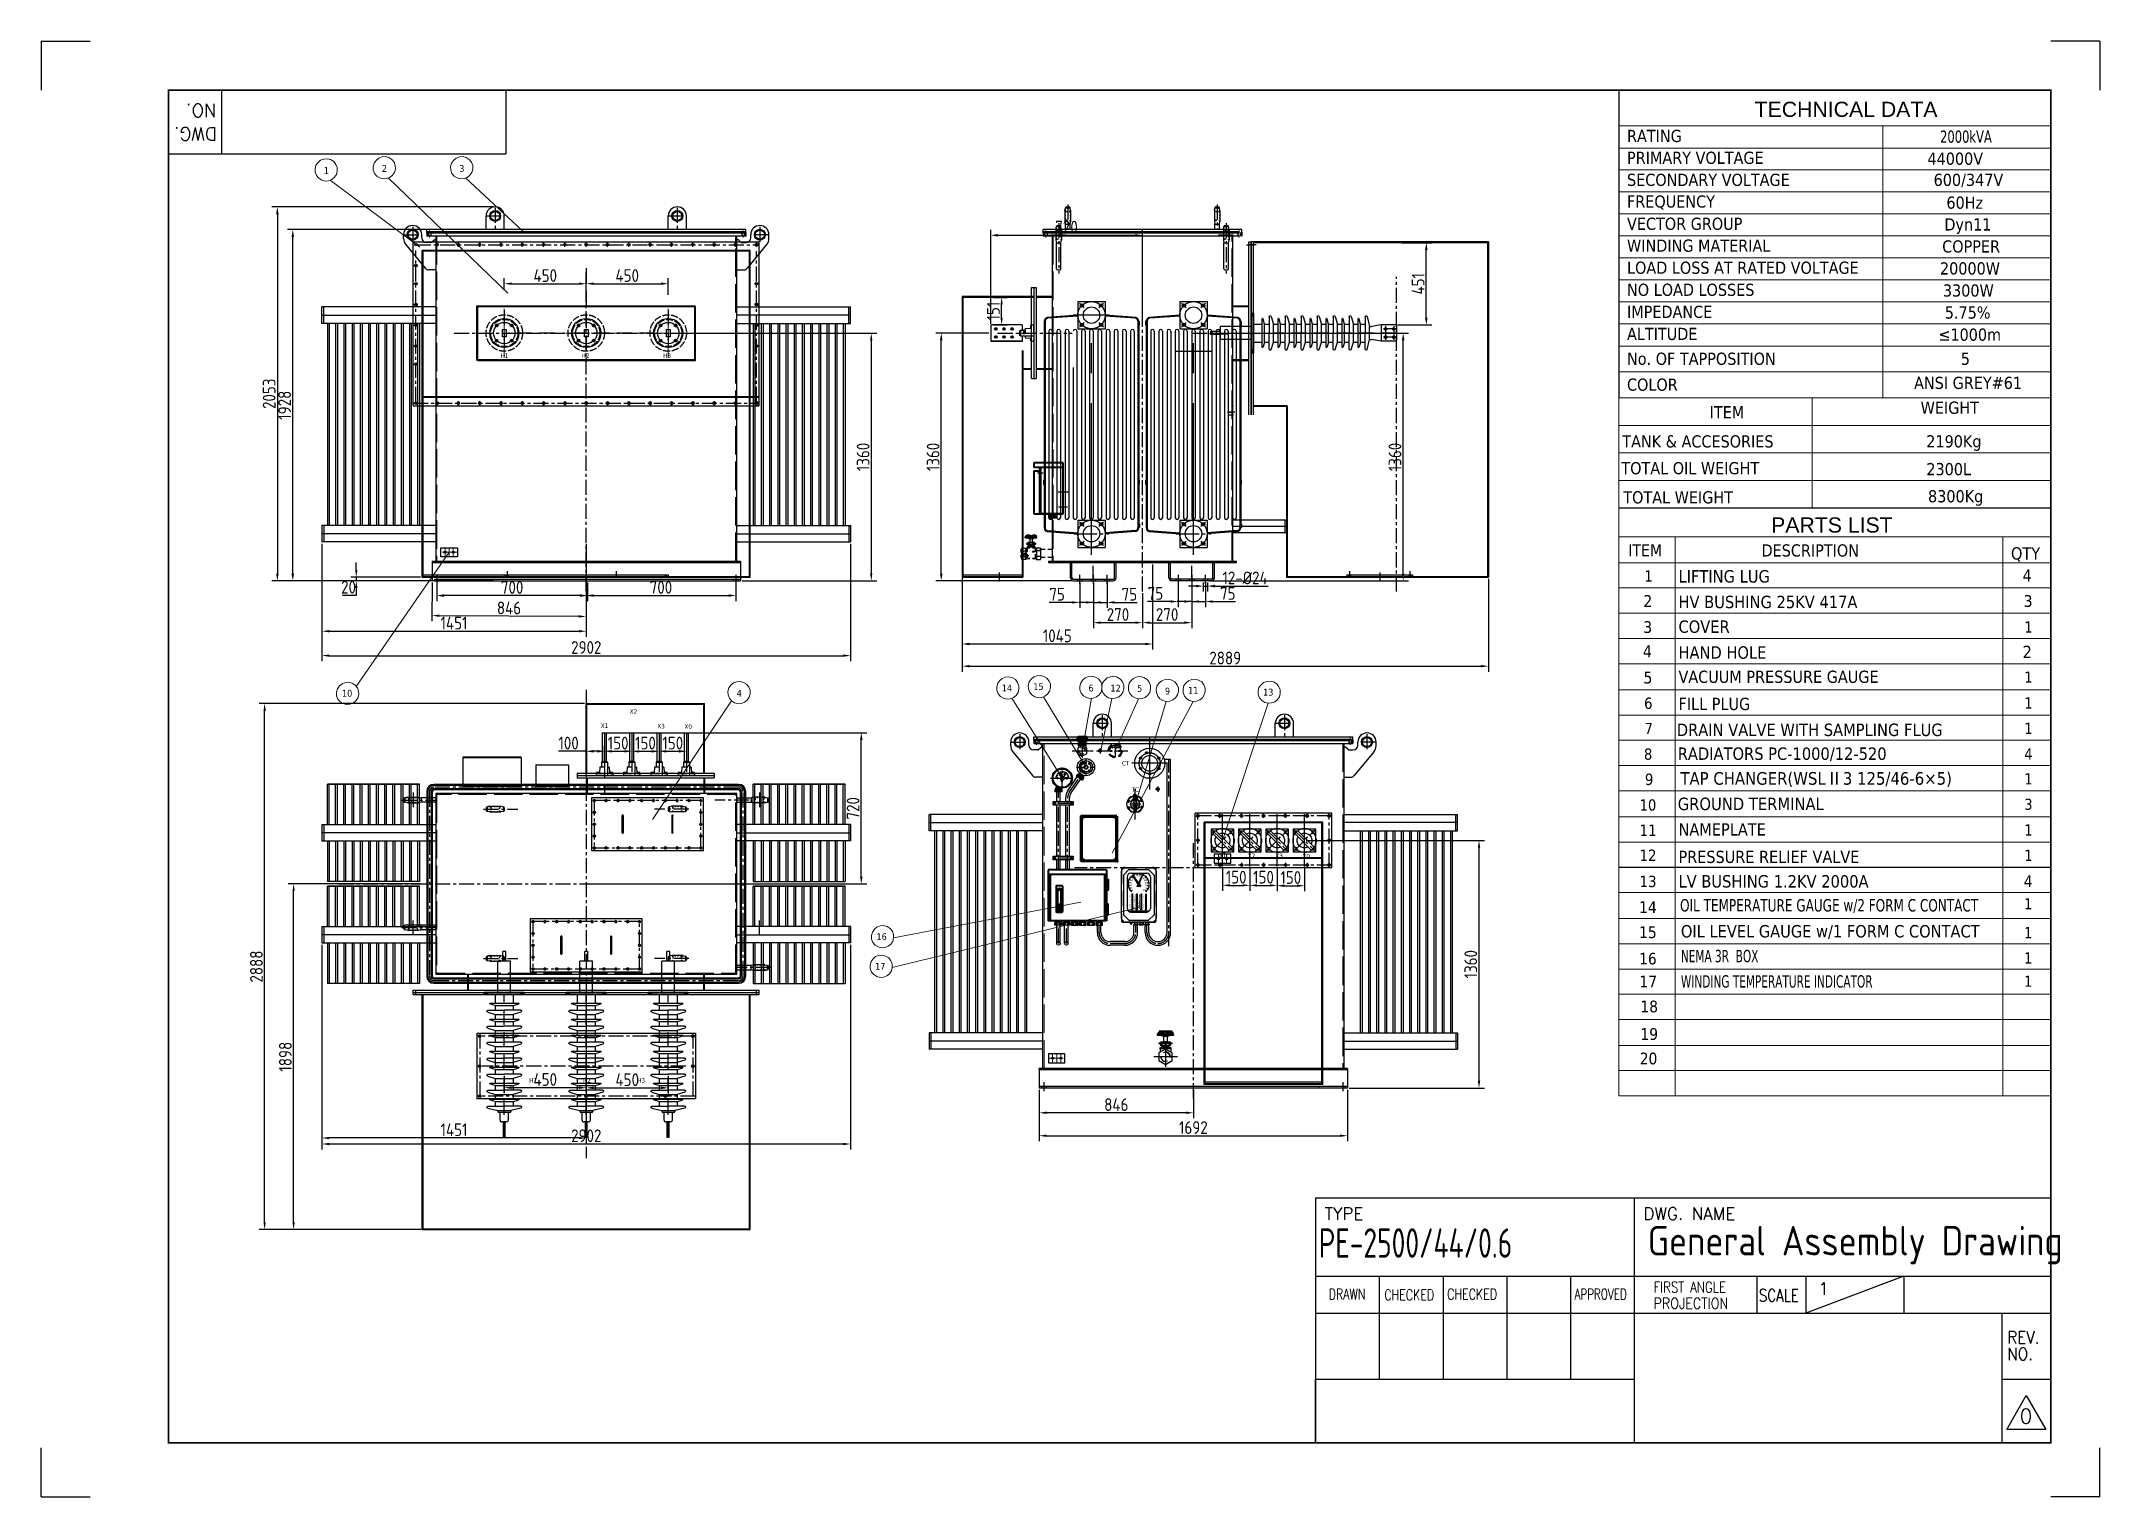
# Model space of a CAD drawing. Header units: millimetres. Extents: x 198976 to 421125, y -418833 to -203687.
# Drawn here: x 198976 to 210279, y -211679 to -203687 of the extents above; entities outside this region: 6.
import ezdxf
from ezdxf.enums import TextEntityAlignment as Align

# ---------------------------------------------------------------- set-up
doc = ezdxf.new("R2010")
doc.units = ezdxf.units.MM
doc.header["$LTSCALE"] = 13
for name, pattern in [('4 点画线', [9, 6.25, -1.25, 0.25, -1.25]), ('ACAD_ISO02W100', [15, 12, -3]), ('ACAD_ISO03W100', [1.18, 0.47, -0.71]), ('ACAD_ISO10W100', [18, 12, -3, 0, -3]), ('AM_ISO02W050', [7.5, 6, -1.5]), ('CENTER', [50.8, 31.75, -6.35, 6.35, -6.35]), ('CENTERX2', [101.6, 63.5, -12.7, 12.7, -12.7]), ('GEN7', [13.75, 9.75, -1.5, 1, -1.5]), ('HIDDEN', [9.525, 6.35, -3.175])]:
    doc.linetypes.add(name, pattern=pattern)
doc.layers.get('0').update_dxf_attribs({"color": 1, "linetype": 'CENTER'})
for name, color, linetype in [('1', 4, 'Continuous'), ('2', 3, 'Continuous'), ('2细线层', 4, 'Continuous'), ('3', 6, 'HIDDEN'), ('3中心线层', 1, 'CENTER'), ('4', 2, 'HIDDEN'), ('6文字层', 3, 'Continuous'), ('7', 4, 'GEN7'), ('粗实线', 4, 'Continuous'), ('细实线', 2, 'Continuous')]:
    doc.layers.add(name, color=color, linetype=linetype)
doc.layers.add('paper', color=254, linetype='Continuous', plot=False)
doc.layers.add('标注、文本', color=3, linetype='Continuous', lineweight=25)
doc.layers.add('铁心', color=3, linetype='Continuous', lineweight=0)
doc.styles.add('Note Text (ANSI)', font='arial.ttf')
doc.styles.add('PDF Arial', font='arial.ttf')
doc.styles.add('ROMANS', font='romans.shx', dxfattribs={"bigfont": 'whgtxt.shx'})
doc.styles.get("Standard").update_dxf_attribs({"font": 'gbenor.shx', "bigfont": 'gbcbig.shx'})
doc.styles.add('Tahoma$001', font='tahoma.ttf', dxfattribs={"height": 2.159784})
doc.styles.add('Tahoma_txtstyle_28.49_0_0', font='tahoma.ttf')
doc.styles.add('Tahoma_txtstyle_28.73_0_0', font='tahoma.ttf')
doc.styles.add('Tahoma_txtstyle_28.76_0_0', font='tahoma.ttf')
doc.styles.add('Tahoma_txtstyle_28.82_0_0', font='tahoma.ttf')
doc.styles.add('Tahoma_txtstyle_28.87_0_0', font='tahoma.ttf')
doc.styles.add('Tahoma_txtstyle_28.88_0_0', font='tahoma.ttf')
doc.styles.add('Tahoma_txtstyle_30.00_0_0', font='tahoma.ttf')
doc.styles.add('Tahoma_txtstyle_30.40_0_0', font='tahoma.ttf')
doc.styles.add('Tahoma_txtstyle_30.54_0_0', font='tahoma.ttf')
doc.styles.add('Tahoma_txtstyle_37.59_0_0', font='tahoma.ttf')
doc.dimstyles.new('1-15', dxfattribs={"dimscale": 20, "dimtxt": 3.5, "dimasz": 2, "dimexe": 1.5, "dimexo": 0.5, "dimgap": 0.5, "dimtad": 1, "dimtoh": 1, "dimdec": 1, "dimdsep": 46, "dimtxsty": 'Standard', "dimcen": 2.5, "dimclrd": 3, "dimclre": 3, "dimclrt": 3, "dimadec": 0, "dimazin": 2, "dimtfac": 1, "dimtdec": 1, "dimtmove": 0, "dimatfit": 2, "dimfxl": 1, "dimarcsym": 0})

msp = doc.modelspace()

# ---------------------------------------------------------------- texts
at = {"layer": '1', "color": 4, "width": 0.8}
msp.add_text('PE-2500/44/0.6', height=161.46, dxfattribs=at).set_placement((205990.89, -210366.69))
at = {"layer": '1', "color": 4}
msp.add_text('General Assembly Drawing', height=161.46, dxfattribs=at).set_placement((207796.71, -210353.98))
at = {"layer": '2', "style": 'ROMANS'}
for s, p in [('NO.', (199939.26, -204031.45)), ('DWG.', (199941.85, -204160.34))]:
    msp.add_text(s, height=72.657, rotation=180, dxfattribs=at).set_placement(p)
for s, height, p in [('TYPE', 67.275, (206022.11, -210158.19)), ('DWG. NAME', 67.275, (207772.55, -210158.19)), ('1', 67.28, (208733.94, -210569.68))]:
    msp.add_text(s, height=height, dxfattribs=at).set_placement(p)
for s, height, width, p in [('DRAWN', 59.202, 0.75, (206044.92, -210596.3)), ('CHECKED', 59.202, 0.75, (206350.37, -210600.05)), ('CHECKED', 59.202, 0.75, (206695.42, -210596.3)), ('APPROVED', 59.202, 0.7, (207395.07, -210596.3)), ('FIRST ANGLE', 59.202, 0.8, (207828.4, -210557.75)), ('SCALE', 67.275, 0.8, (208406.83, -210606.53)), ('PROJECTION', 59.202, 0.86, (207828.4, -210646.48)), ('REV.', 67.275, 0.9, (209771.03, -210836.77)), ('NO.', 67.275, 0.9, (209771.03, -210928.51))]:
    msp.add_text(s, height=height, dxfattribs=dict(at, width=width)).set_placement(p)
at = {"layer": '2', "color": 4, "style": 'ROMANS'}
msp.add_text('0', height=80.73, dxfattribs=at).set_placement((209838.84, -211277.04))
at = {"layer": '2', "linetype": 'Continuous', "style": 'Note Text (ANSI)'}
msp.add_text('x0', height=2.5, dxfattribs=at).set_placement((258585.28, -394767.43), align=Align.MIDDLE)
at = {"layer": '标注、文本', "style": 'Tahoma$001'}
for s, p in [('H1', (201498.18, -205426.06)), ('H2', (201943.61, -205426.3)), ('H3', (202391.24, -205426.37)), ('X2', (202207.67, -207380.28)), ('X1', (202049.22, -207457.81)), ('X3', (202359.41, -207460.35)), ('X0', (202508.51, -207462.57)), ('CT', (204910.48, -207663.81)), ('X1', (205442.32, -208170.01)), ('X2', (205600.77, -208172.48)), ('X3', (205752.5, -208172.55)), ('X0', (205901.61, -208174.77)), ('H1', (201655.67, -209404.72)), ('H2', (201951.11, -209404.96)), ('H3', (202248.74, -209405.03))]:
    msp.add_text(s, height=25, dxfattribs=at).set_placement(p)
at = {"layer": '铁心'}
for s, height, style, p in [('TECHNICAL DATA', 83.4498, 'PDF Arial', (208383.57, -204103.14)), ('RATING', 66.984, 'Tahoma$001', (207682.87, -204240.82)), ('PRIMARY VOLTAGE', 66.9836, 'Tahoma$001', (207682.87, -204360.84)), ('44000V', 66.984, 'Tahoma$001', (209332.37, -204365.72)), ('1', 37.59, 'Tahoma_txtstyle_37.59_0_0', (200528, -204416.45)), ('2', 37.59, 'Tahoma_txtstyle_37.59_0_0', (200846.8, -204404.87)), ('3', 37.59, 'Tahoma_txtstyle_37.59_0_0', (201271.81, -204404.87)), ('SECONDARY VOLTAGE', 66.9836, 'Tahoma$001', (207682.87, -204481.99)), ('600/347V', 66.984, 'Tahoma$001', (209366.15, -204481.99)), ('FREQUENCY', 66.984, 'Tahoma$001', (207682.87, -204600.87)), ('60Hz', 66.984, 'Tahoma$001', (209436.36, -204607.02)), ('VECTOR GROUP', 66.9836, 'Tahoma$001', (207682.87, -204723.17)), ('Dyn11', 66.984, 'Tahoma$001', (209425.11, -204726.7)), ('WINDING MATERIAL', 66.9836, 'Tahoma$001', (207682.87, -204843.18)), ('LOAD LOSS AT RATED VOLTAGE', 66.9836, 'Tahoma$001', (207682.87, -204964.34)), ('20000W', 66.984, 'Tahoma$001', (209401.06, -204968.21)), ('NO LOAD LOSSES', 66.9836, 'Tahoma$001', (207682.87, -205085.5)), ('3300W', 66.984, 'Tahoma$001', (209417.07, -205089.37)), ('IMPEDANCE', 66.984, 'Tahoma$001', (207682.87, -205206.66)), ('5.75%%%', 66.984, 'Tahoma$001', (209427.38, -205210.52)), ('ALTITUDE', 66.984, 'Tahoma$001', (207682.87, -205327.81)), ('≤1000m', 66.984, 'Tahoma$001', (209392.05, -205331.68)), ('No. OF TAPPOSITION', 66.9836, 'Tahoma$001', (207682.77, -205464.23)), ('5', 66.98, 'Tahoma$001', (209515.36, -205464.23)), ('COLOR', 66.984, 'Tahoma$001', (207682.77, -205606.39)), ('ITEM', 66.984, 'Tahoma$001', (208136.6, -205757.91)), ('TANK & ACCESORIES', 66.9836, 'Tahoma$001', (207657.11, -205917.98)), ('2190Kg', 66.984, 'Tahoma$001', (209325.82, -205917.61)), ('TOTAL OIL WEIGHT', 66.9836, 'Tahoma$001', (207651.79, -206065.12)), ('2300L', 66.984, 'Tahoma$001', (209326.26, -206070.19)), ('8300Kg', 66.984, 'Tahoma$001', (209335.58, -206219.11)), ('TOTAL WEIGHT', 66.9836, 'Tahoma$001', (207662.42, -206224.89)), ('PARTS LIST', 83.45, 'PDF Arial', (208474.04, -206385.15)), ('ITEM', 65.929, 'Tahoma$001', (207689.38, -206514.95)), ('DESCRIPTION', 66.9836, 'Tahoma$001', (208421.42, -206516.68)), ('QTY', 67.672, 'Tahoma$001', (209790.8, -206533.42)), ('1', 61.4, 'Tahoma$001', (207778.26, -206654.04)), ('LIFTING LUG', 68.1713, 'Tahoma$001', (207965.39, -206659.61)), ('4', 66.71, 'Tahoma$001', (209854.86, -206654.04)), ('2', 64.75, 'Tahoma$001', (207773.06, -206793.14)), ('HV BUSHING 25KV 417A ', 68.1713, 'Tahoma$001', (207965.39, -206799.99)), ('3', 64.99, 'Tahoma$001', (209860.63, -206793.14)), ('3', 64.44, 'Tahoma$001', (207772.49, -206936.27)), ('COVER', 68.18, 'Tahoma$001', (207965.39, -206935.69)), ('1', 61.4, 'Tahoma$001', (209863.52, -206934.54)), ('4', 66.71, 'Tahoma$001', (207769.6, -207070.74)), ('HAND HOLE', 68.18, 'Tahoma$001', (207965.39, -207077.67)), ('2', 67.09, 'Tahoma$001', (209854.86, -207073.63)), ('5', 65.94, 'Tahoma$001', (207772.72, -207213.87)), ('VACUUM PRESSURE GAUGE', 67.068, 'Tahoma_txtstyle_30.00_0_0', (207965.39, -207210.41)), ('1', 60.98, 'Tahoma$001', (209863.52, -207209.26)), ('10', 37.589, 'Tahoma_txtstyle_37.59_0_0', (200628.03, -207286.01)), ('4', 37.59, 'Tahoma_txtstyle_37.59_0_0', (202794.88, -207286.39)), ('14', 37.589, 'Tahoma_txtstyle_37.59_0_0', (204250.36, -207257.19)), ('15', 37.589, 'Tahoma_txtstyle_37.59_0_0', (204423.56, -207249.7)), ('6', 37.59, 'Tahoma_txtstyle_37.59_0_0', (204726.32, -207257.67)), ('12', 37.589, 'Tahoma_txtstyle_37.59_0_0', (204846.8, -207258.31)), ('5', 37.59, 'Tahoma_txtstyle_37.59_0_0', (204993.29, -207259.74)), ('9', 37.59, 'Tahoma_txtstyle_37.59_0_0', (205146.19, -207274)), ('11', 37.589, 'Tahoma_txtstyle_37.59_0_0', (205273.13, -207270.16)), ('13', 37.589, 'Tahoma_txtstyle_37.59_0_0', (205684.95, -207280.3)), ('6', 61.98, 'Tahoma$001', (207776.42, -207352.97)), ('FILL PLUG', 67.231, 'Tahoma$001', (207965.39, -207359.38)), ('1', 61.4, 'Tahoma$001', (209863.52, -207351.23)), ('7', 60.17, 'Tahoma$001', (207779.34, -207490.33)), ('DRAIN VALVE WITH SAMPLING FLUG', 68.1713, 'Tahoma$001', (207956.16, -207502.13)), ('1', 60.98, 'Tahoma$001', (209863.52, -207490.33)), ('8', 61.72, 'Tahoma$001', (207775.72, -207632.3)), ('RADIATORS PC-1000/12-520', 68.1713, 'Tahoma$001', (207961.35, -207633.17)), ('4', 61.4, 'Tahoma$001', (209863.52, -207632.02)), ('9', 62.42, 'Tahoma$001', (207780.92, -207771.11)), ('TAP CHANGER(WSLⅡ3 125/46-6×5)', 69.2031, 'Tahoma$001', (207975.87, -207769.46)), ('1', 61.4, 'Tahoma$001', (209863.52, -207768.22)), ('GROUND TERMINAL', 68.5807, 'Tahoma$001', (207961.35, -207909.04)), ('3', 60.98, 'Tahoma$001', (209863.52, -207907.31)), ('10', 61.413, 'Tahoma$001', (207751.71, -207911.35)), ('11', 62.255, 'Tahoma$001', (207751.71, -208050.45)), ('NAMEPLATE', 67.618, 'Tahoma$001', (207965.39, -208048.71)), ('1', 61.4, 'Tahoma$001', (209863.52, -208048.71)), ('12', 62.165, 'Tahoma$001', (207751.71, -208187.81)), ('1', 61.4, 'Tahoma$001', (209863.52, -208188.09)), ('13', 62.144, 'Tahoma$001', (207751.71, -208331.23)), ('LV BUSHING 1.2KV 2000A ', 68.1713, 'Tahoma$001', (207965.39, -208334.04)), ('4', 64.44, 'Tahoma$001', (209861, -208331.99)), ('14', 64.544, 'Tahoma_txtstyle_28.87_0_0', (207749.11, -208474.12)), ('1', 60.98, 'Tahoma$001', (209862.79, -208453.98)), ('16', 37.589, 'Tahoma_txtstyle_37.59_0_0', (203562.36, -208622.9)), ('15', 64.544, 'Tahoma_txtstyle_28.87_0_0', (207749.11, -208611.95)), ('OIL LEVEL GAUGE w/1 FORM C CONTACT', 67.9711, 'Tahoma_txtstyle_30.40_0_0', (207978.71, -208607.95)), ('1', 61.4, 'Tahoma$001', (209862.7, -208612.62)), ('17', 37.589, 'Tahoma_txtstyle_37.59_0_0', (203554.94, -208785.28)), ('16', 63.691, 'Tahoma_txtstyle_28.49_0_0', (207750.06, -208756.26)), ('1', 61.4, 'Tahoma$001', (209862.7, -208751.71)), ('17', 64.441, 'Tahoma_txtstyle_28.82_0_0', (207751.33, -208882.01)), ('1', 60.98, 'Tahoma$001', (209862.79, -208879.18)), ('18', 64.289, 'Tahoma_txtstyle_28.76_0_0', (207756.47, -209019.29)), ('19', 64.568, 'Tahoma_txtstyle_28.88_0_0', (207756.47, -209170.38)), ('20', 64.223, 'Tahoma_txtstyle_28.73_0_0', (207752.84, -209304.61))]:
    msp.add_text(s, height=height, dxfattribs=dict(at, style=style)).set_placement(p)
for s, height, style, width, p in [('2000kVA', 66.984, 'Tahoma$001', 0.8, (209401.7, -204244.48)), ('OIL TEMPERATURE GAUGE w/2 FORM C CONTACT', 68.2698, 'Tahoma_txtstyle_30.54_0_0', 0.82, (207974.13, -208465.59)), ('NEMA 3R  BOX', 67.9711, 'Tahoma_txtstyle_30.40_0_0', 0.72, (207978.71, -208744.15)), ('WINDING TEMPERATURE INDICATOR', 67.9711, 'Tahoma_txtstyle_30.40_0_0', 0.72, (207978.71, -208883.24))]:
    msp.add_text(s, height=height, dxfattribs=dict(at, style=style, width=width)).set_placement(p)
at = {"layer": '铁心', "color": 3, "true_color": 0x00ff00, "style": 'Tahoma$001'}
for s, height, p in [('COPPER', 66.984, (209413.34, -204847.61)), ('ANSI GREY#61 ', 66.9836, (209258.83, -205596.62)), ('PRESSURE RELIEF VALVE', 67.2314, (207965.39, -208199.15))]:
    msp.add_text(s, height=height, dxfattribs=at).set_placement(p)
at = {"layer": '铁心', "insert": (209294.83, -205666.15), "char_height": 66.984, "width": 807.5486, "attachment_point": 1, "style": 'Tahoma$001'}
msp.add_mtext('WEIGHT', dxfattribs=at)

# ---------------------------------------------------------------- blocks, each defined once
blk = doc.blocks.new('12605')
at = {"ltscale": 2}
blk.add_line((185165, -217407), (184540, -217407), dxfattribs=at)
at = {"layer": '1', "ltscale": 8}
for p, q in [((184570, -217140), (185065, -217140)), ((185075, -217140), (184570, -217140)), ((184570, -217362), (184570, -217140)), ((184570, -217140), (185075, -217140)), ((184580, -217362), (184580, -217140)), ((184615, -217362), (184615, -217140)), ((184625, -217362), (184625, -217140)), ((184660, -217362), (184660, -217140)), ((184670, -217362), (184670, -217140)), ((184705, -217362), (184705, -217140)), ((184715, -217362), (184715, -217140)), ((184750, -217362), (184750, -217140)), ((184760, -217362), (184760, -217140)), ((184795, -217362), (184795, -217140)), ((184805, -217362), (184805, -217140)), ((184840, -217362), (184840, -217140)), ((184850, -217362), (184850, -217140)), ((184885, -217362), (184885, -217140)), ((184895, -217362), (184895, -217140)), ((184930, -217362), (184930, -217140)), ((184940, -217362), (184940, -217140)), ((184975, -217362), (184975, -217140)), ((184985, -217362), (184985, -217140)), ((185020, -217362), (185020, -217140)), ((185030, -217362), (185030, -217140)), ((185065, -217362), (185065, -217140)), ((185075, -217362), (185075, -217140)), ((184540, -217362), (185165, -217362)), ((184540, -217452), (185165, -217452)), ((184570, -217452), (184570, -217675)), ((184580, -217452), (184580, -217675)), ((184615, -217452), (184615, -217675)), ((184625, -217452), (184625, -217675)), ((184660, -217452), (184660, -217675)), ((184670, -217452), (184670, -217675)), ((184705, -217452), (184705, -217675)), ((184715, -217452), (184715, -217675)), ((184750, -217452), (184750, -217675)), ((184760, -217452), (184760, -217675)), ((184795, -217452), (184795, -217675)), ((184805, -217452), (184805, -217675)), ((184840, -217452), (184840, -217675)), ((184850, -217452), (184850, -217675)), ((184885, -217452), (184885, -217675)), ((184895, -217452), (184895, -217675)), ((184930, -217452), (184930, -217675)), ((184940, -217452), (184940, -217675)), ((184975, -217452), (184975, -217675)), ((184985, -217452), (184985, -217675)), ((185020, -217452), (185020, -217675)), ((185030, -217452), (185030, -217675)), ((185065, -217452), (185065, -217675)), ((185075, -217452), (185075, -217675)), ((185075, -217675), (184570, -217675))]:
    blk.add_line(p, q, dxfattribs=at)
at = {"layer": '1', "ltscale": 4}
for p, q in [((184540, -217362), (184540, -217452)), ((184550, -217362), (184550, -217452))]:
    blk.add_line(p, q, dxfattribs=at)
blk = doc.blocks.new('dddq')
at = {"layer": '1', "color": 1, "linetype": 'CENTERX2', "lineweight": -3, "ltscale": 0.1}
for p, q in [((111684, -192260), (111809, -192385)), ((111684, -192385), (111809, -192260))]:
    blk.add_line(p, q, dxfattribs=at)
blk.add_circle((111747, -192322), 65, dxfattribs=at)
at = {"layer": '标注、文本'}
for p, q in [((111684, -192260), (111809, -192260)), ((111684, -192385), (111684, -192260)), ((111694, -192360), (111784, -192269)), ((111694, -192360), (111696, -192363)), ((111709, -192376), (111800, -192285)), ((111787, -192272), (111784, -192269)), ((111800, -192285), (111797, -192282)), ((111809, -192260), (111809, -192385)), ((111809, -192385), (111684, -192385)), ((111706, -192373), (111709, -192376))]:
    blk.add_line(p, q, dxfattribs=at)
for centre in [(111701, -192276), (111793, -192368)]:
    blk.add_circle(centre, 7, dxfattribs=at)
for centre, radius, start, end in [((111701, -192368), 7, 127.3031, 322.6969), ((111747, -192322), 41, 60.5627, 209.4373), ((111747, -192322), 41, 240.5627, 29.4373), ((111793, -192276), 7, 307.3031, 142.6969)]:
    blk.add_arc(centre, radius, start, end, dxfattribs=at)
blk = doc.blocks.new('A$C0AD52951')
at = {"layer": '粗实线'}
h = blk.add_hatch(color=256, dxfattribs=at)
h.dxf.hatch_style = 2
h.paths.add_polyline_path([(2.2, 41.7), (1.1, 41.7), (2.2, 41.7), (3.3, 40.6), (3.3, 39.5), (4.4, 39.5), (4.4, 38.4), (5.5, 38.4), (5.5, 37.3), (6.6, 39.5), (5.5, 39.5), (4.4, 38.4), (4.4, 39.5), (4.4, 40.6), (3.3, 40.6), (3.3, 41.7)])
h = blk.add_hatch(color=256, dxfattribs=at)
h.dxf.hatch_style = 2
h.paths.add_polyline_path([(1.1, 41.7), (1.1, 40.6), (1.1, 39.5), (2.2, 39.5), (2.2, 40.6), (1.1, 40.6), (1.1, 41.7), (2.2, 41.7)])
h = blk.add_hatch(color=256, dxfattribs=at)
h.dxf.hatch_style = 2
h.paths.add_polyline_path([(6.6, 11), (7.7, 11), (11, 13.2), (11, 14.3)])
for points in [[(24.1, 62.5), (14.3, 59.3), (6.6, 52.7), (1.1, 43.9), (0, 38.4)], [(0, 21.9), (2.2, 15.4), (8.8, 7.7), (16.5, 1.1), (23, 0)], [(27.4, 51.6), (19.8, 48.3), (14.3, 42.8), (13.2, 39.5)], [(13.2, 23), (14.3, 19.8), (19.8, 14.3), (27.4, 11)], [(27.4, 48.3), (18.7, 43.9), (14.3, 36.2), (14.3, 26.3), (18.7, 18.7), (27.4, 13.2), (35.1, 13.2), (35.1, 4.4), (27.4, 4.4), (27.4, 13.2)], [(15.4, 24.1), (19.8, 17.6), (28.5, 14.3)], [(45, 40.6), (43.9, 42.8), (36.2, 47.2), (26.3, 47.2), (18.7, 42.8), (17.6, 40.6)], [(27.4, 40.6), (23, 36.2), (20.8, 30.7), (23, 25.2), (27.4, 21.9)], [(35.1, 51.6), (39.5, 57.1), (38.4, 62.5), (34, 66.9), (28.5, 66.9), (24.1, 62.5), (23, 57.1), (27.4, 51.6)], [(23, 59.3), (23, 47.2)], [(25.2, 64.7), (30.7, 71.3), (37.3, 64.7)], [(27.4, 35.1), (25.2, 30.7), (27.4, 26.3)], [(27.4, 35.1), (27.4, 51.6), (35.1, 51.6), (35.1, 35.1)], [(35.1, 26.3), (35.1, 13.2), (27.4, 13.2), (27.4, 26.3)], [(34, 14.3), (32.9, 15.4), (30.7, 16.5), (29.6, 15.4), (28.5, 14.3)], [(34, 14.3), (32.9, 15.4), (30.7, 16.5), (29.6, 15.4), (28.5, 14.3)], [(34, 14.3), (42.8, 17.6), (47.2, 24.1)], [(49.4, 39.5), (48.3, 42.8), (42.8, 48.3), (35.1, 51.6)], [(35.1, 13.2), (43.9, 18.7), (48.3, 26.3), (48.3, 36.2), (43.9, 43.9), (35.1, 48.3)], [(35.1, 21.9), (39.5, 25.2), (41.7, 30.7), (39.5, 36.2), (35.1, 40.6)], [(35.1, 26.3), (37.3, 30.7), (35.1, 35.1)], [(35.1, 11), (42.8, 14.3), (48.3, 19.8), (49.4, 23)], [(62.5, 38.4), (61.4, 43.9), (56, 52.7), (48.3, 59.3), (38.4, 62.5)], [(39.5, 59.3), (39.5, 47.2)], [(39.5, 0), (46.1, 1.1), (53.8, 7.7), (60.4, 15.4), (62.5, 21.9)], [(54.9, 50.5), (50.5, 47.2)], [(54.9, 50.5), (51.6, 50.5), (52.7, 48.3)], [(60.4, 19.8), (60.4, 20.8), (59.3, 23), (59.3, 21.9), (59.3, 20.8), (58.2, 20.8), (57.1, 20.8), (56, 20.8), (56, 21.9), (56, 23), (56, 24.1), (57.1, 24.1)]]:
    blk.add_lwpolyline(points, dxfattribs=at)
for points in [[(2.2, 41.7), (1.1, 41.7), (2.2, 41.7), (3.3, 40.6), (3.3, 39.5), (4.4, 39.5), (4.4, 38.4), (5.5, 38.4), (5.5, 37.3), (6.6, 39.5), (5.5, 39.5), (4.4, 38.4), (4.4, 39.5), (4.4, 40.6), (3.3, 40.6), (3.3, 41.7)], [(1.1, 41.7), (1.1, 40.6), (1.1, 39.5), (2.2, 39.5), (2.2, 40.6), (1.1, 40.6), (1.1, 41.7), (2.2, 41.7)], [(9.9, 45), (8.8, 47.2), (6.6, 48.3), (4.4, 47.2), (3.3, 45), (4.4, 42.8), (6.6, 41.7), (8.8, 42.8)], [(9.9, 16.5), (8.8, 19.8), (6.6, 19.8), (4.4, 19.8), (3.3, 16.5), (4.4, 14.3), (6.6, 13.2), (8.8, 14.3)], [(6.6, 11), (7.7, 11), (11, 13.2), (11, 14.3)], [(7.7, 11), (8.8, 11)], [(37.3, 59.3), (36.2, 63.6), (30.7, 65.8), (26.3, 63.6), (24.1, 59.3), (26.3, 54.9), (30.7, 52.7), (36.2, 54.9)], [(34, 59.3), (34, 61.4), (30.7, 62.5), (28.5, 61.4), (27.4, 59.3), (28.5, 57.1), (30.7, 56), (34, 57.1)], [(35.1, 30.7), (34, 34), (30.7, 35.1), (28.5, 34), (27.4, 30.7), (28.5, 28.5), (30.7, 27.4), (34, 28.5)], [(59.3, 45), (58.2, 47.2), (56, 48.3), (53.8, 47.2), (52.7, 45), (53.8, 42.8), (56, 41.7), (58.2, 42.8)], [(59.3, 16.5), (58.2, 19.8), (56, 19.8), (53.8, 19.8), (52.7, 16.5), (53.8, 14.3), (56, 13.2), (58.2, 14.3)]]:
    blk.add_lwpolyline(points, close=True, dxfattribs=at)
for points in [[(11, 32.9), (11, 32.9), (13.2, 32.9), (13.2, 32.9)], [(13.2, 29.6), (13.2, 29.6), (11, 29.6), (11, 29.6)], [(17.6, 41.7), (17.6, 41.7), (13.2, 32.9), (13.2, 32.9)], [(13.2, 29.6), (13.2, 29.6), (17.6, 19.8), (17.6, 19.8)], [(17.6, 41.7), (17.6, 41.7), (15.4, 43.9), (15.4, 43.9)], [(15.4, 17.6), (15.4, 17.6), (17.6, 19.8), (17.6, 19.8)], [(17.6, 47.2), (17.6, 47.2), (19.8, 45), (19.8, 45)], [(19.8, 17.6), (19.8, 17.6), (17.6, 15.4), (17.6, 15.4)], [(27.4, 48.3), (27.4, 48.3), (19.8, 45), (19.8, 45)], [(19.8, 17.6), (19.8, 17.6), (27.4, 13.2), (27.4, 13.2)], [(42.8, 45), (42.8, 45), (35.1, 48.3), (35.1, 48.3)], [(35.1, 13.2), (35.1, 13.2), (42.8, 17.6), (42.8, 17.6)], [(42.8, 45), (42.8, 45), (43.9, 47.2), (43.9, 47.2)], [(43.9, 15.4), (43.9, 15.4), (42.8, 17.6), (42.8, 17.6)], [(47.2, 43.9), (47.2, 43.9), (45, 41.7), (45, 41.7)], [(49.4, 32.9), (49.4, 32.9), (45, 41.7), (45, 41.7)], [(45, 19.8), (45, 19.8), (49.4, 29.6), (49.4, 29.6)], [(45, 19.8), (45, 19.8), (47.2, 17.6), (47.2, 17.6)], [(49.4, 32.9), (49.4, 32.9), (51.6, 32.9), (51.6, 32.9)], [(51.6, 29.6), (51.6, 29.6), (49.4, 29.6), (49.4, 29.6)]]:
    blk.add_open_spline(points, degree=3, dxfattribs=at)
blk = doc.blocks.new('A$C104F2B00')
at = {"layer": '标注、文本'}
blk.add_circle((45, 45), 45, dxfattribs=at)
at = {"layer": '标注、文本', "xscale": 1.4175, "yscale": 1.4175, "zscale": 1.4175}
blk.add_blockref('A$C0AD52951', (1, 1), dxfattribs=at)
at = {"layer": '标注、文本', "style": 'Tahoma$001'}
blk.add_text('TC', height=25, dxfattribs=at).set_placement((26, 113))
blk = doc.blocks.new('A$C27D37FBA')
at = {"layer": '1', "color": 1, "linetype": 'CENTERX2', "lineweight": -3, "ltscale": 0.1}
for p, q in [((0, 37), (87, 37)), ((43, 74), (43, 0))]:
    blk.add_line(p, q, dxfattribs=at)
at = {"layer": '粗实线', "lineweight": 30}
for points in [[(22, 114), (19, 113), (16, 110)], [(34, 114), (31, 114), (26, 111), (25, 107)], [(37, 107), (36, 113), (34, 114)], [(49, 107), (51, 113), (51, 114)], [(62, 107), (59, 111), (54, 114)], [(71, 110), (68, 113), (65, 114)], [(72, 103), (72, 100), (14, 100), (14, 103)], [(62, 103), (72, 103), (72, 100), (14, 100), (14, 103), (25, 103)], [(22, 113), (19, 111), (16, 110)], [(22, 111), (20, 110), (19, 108)], [(22, 110), (20, 110), (19, 108)], [(25, 37), (28, 28), (34, 20), (43, 19), (45, 19)], [(26, 88), (26, 92), (60, 92), (60, 88)], [(60, 84), (60, 77), (26, 77), (26, 84)], [(26, 37), (28, 28), (34, 22), (43, 20), (51, 22)], [(31, 111), (30, 110), (28, 107)], [(31, 110), (30, 110), (28, 107)], [(28, 100), (28, 107), (28, 103)], [(28, 103), (59, 103)], [(34, 107), (34, 110), (33, 111)], [(34, 107), (33, 110)], [(34, 110), (34, 111)], [(60, 37), (57, 45), (51, 51), (43, 54), (34, 51)], [(60, 34), (62, 37), (59, 46), (52, 52), (43, 55)], [(54, 111), (52, 111), (52, 110), (52, 107)], [(54, 110), (52, 110)], [(59, 107), (57, 110), (54, 111)], [(59, 107), (57, 110), (54, 110)], [(59, 100), (59, 107), (59, 103)], [(60, 37), (60, 39)], [(69, 110), (68, 111), (65, 113)], [(68, 108), (66, 110), (65, 111)], [(68, 108), (66, 110), (65, 110)]]:
    blk.add_lwpolyline(points, dxfattribs=at)
for points in [[(19, 51), (19, 23), (43, 8), (68, 23), (68, 51), (43, 65)], [(66, 88), (66, 86), (20, 86), (20, 88)], [(66, 86), (66, 84), (20, 84), (20, 86)], [(63, 71), (63, 66), (23, 66), (23, 71)], [(55, 100), (55, 97), (30, 97), (30, 100)], [(55, 77), (55, 71), (30, 71), (30, 77)], [(49, 97), (49, 92), (37, 92), (37, 97)]]:
    blk.add_lwpolyline(points, close=True, dxfattribs=at)
for points in [[(20, 117), (20, 117), (68, 117), (68, 117)], [(22, 114), (22, 114), (65, 114), (65, 114)], [(40, 114), (40, 114), (40, 100), (40, 100)], [(46, 114), (46, 114), (46, 100), (46, 100)], [(54, 114), (54, 114), (51, 114), (51, 114)], [(51, 113), (51, 113), (51, 114), (51, 114)], [(14, 103), (14, 103), (16, 110), (16, 110)], [(14, 103), (14, 103), (16, 110), (16, 110)], [(16, 103), (16, 103), (19, 108), (19, 108)], [(17, 103), (17, 103), (19, 108), (19, 108)], [(25, 103), (25, 103), (17, 103), (17, 103)], [(19, 107), (19, 107), (25, 107), (25, 107)], [(22, 113), (22, 113), (28, 113), (28, 113)], [(22, 111), (22, 111), (26, 111), (26, 111)], [(22, 110), (22, 110), (26, 110), (26, 110)], [(23, 66), (23, 66), (23, 54), (23, 54)], [(25, 107), (25, 107), (25, 100), (25, 100)], [(25, 103), (25, 103), (28, 103), (28, 103)], [(28, 107), (28, 107), (59, 107), (59, 107)], [(59, 103), (59, 103), (28, 103), (28, 103)], [(30, 92), (30, 92), (30, 88), (30, 88)], [(30, 84), (30, 84), (30, 77), (30, 77)], [(31, 111), (31, 111), (33, 111), (33, 111)], [(31, 110), (31, 110), (33, 110), (33, 110)], [(34, 71), (34, 71), (34, 66), (34, 66)], [(36, 71), (36, 71), (36, 66), (36, 66)], [(40, 92), (40, 92), (40, 88), (40, 88)], [(40, 84), (40, 84), (40, 77), (40, 77)], [(45, 92), (45, 92), (45, 88), (45, 88)], [(45, 84), (45, 84), (45, 77), (45, 77)], [(52, 110), (52, 110), (51, 107), (51, 107)], [(51, 71), (51, 71), (51, 66), (51, 66)], [(52, 71), (52, 71), (52, 66), (52, 66)], [(54, 111), (54, 111), (54, 113), (54, 113)], [(54, 110), (54, 110), (54, 111), (54, 111)], [(65, 113), (65, 113), (57, 113), (57, 113)], [(57, 92), (57, 92), (57, 88), (57, 88)], [(57, 84), (57, 84), (57, 77), (57, 77)], [(65, 111), (65, 111), (60, 111), (60, 111)], [(65, 110), (65, 110), (60, 110), (60, 110)], [(62, 107), (62, 107), (68, 107), (68, 107)], [(68, 107), (68, 107), (62, 107), (62, 107)], [(62, 107), (62, 107), (62, 100), (62, 100)], [(72, 103), (72, 103), (62, 103), (62, 103)], [(62, 103), (62, 103), (69, 103), (69, 103)], [(63, 66), (63, 66), (63, 54), (63, 54)], [(69, 103), (69, 103), (68, 108), (68, 108)], [(69, 103), (69, 103), (68, 108), (68, 108)], [(72, 103), (72, 103), (69, 110), (69, 110)], [(72, 103), (72, 103), (71, 110), (71, 110)], [(72, 100), (72, 100), (72, 103), (72, 103)]]:
    blk.add_open_spline(points, degree=3, dxfattribs=at)
blk = doc.blocks.new('A$C611D0E0A')
at = {"layer": '粗实线', "lineweight": 30}
h = blk.add_hatch(color=256, dxfattribs=at)
h.dxf.hatch_style = 2
h.paths.add_polyline_path([(0.38, 1.19), (0.68, 1.19), (0.68, 1.35), (0.38, 1.35)])
h = blk.add_hatch(color=256, dxfattribs=at)
h.dxf.hatch_style = 2
h.paths.add_polyline_path([(0.42, 1.65), (0.47, 1.65), (0.47, 1.61)])
h = blk.add_hatch(color=256, dxfattribs=at)
h.dxf.hatch_style = 2
h.paths.add_polyline_path([(0.59, 1.99), (0.63, 1.99), (0.63, 1.95)])
h = blk.add_hatch(color=256, dxfattribs=at)
h.dxf.hatch_style = 2
h.paths.add_polyline_path([(0.63, 1.86), (0.89, 1.86), (0.89, 1.99), (0.63, 1.99)])
h = blk.add_hatch(color=256, dxfattribs=at)
h.dxf.hatch_style = 2
h.paths.add_polyline_path([(0.93, 2.2), (0.93, 2.16), (0.97, 2.16)])
h = blk.add_hatch(color=256, dxfattribs=at)
h.dxf.hatch_style = 2
h.paths.add_polyline_path([(0.93, 1.9), (1.14, 1.48), (1.27, 1.48)])
h = blk.add_hatch(color=256, dxfattribs=at)
h.dxf.hatch_style = 2
h.paths.add_polyline_path([(1.14, 1.48), (1.19, 1.44), (1.4, 1.44)])
h = blk.add_hatch(color=256, dxfattribs=at)
h.dxf.hatch_style = 2
h.paths.add_polyline_path([(1.14, 1.48), (1.27, 1.48), (1.4, 1.44)])
h = blk.add_hatch(color=256, dxfattribs=at)
h.dxf.hatch_style = 2
h.paths.add_polyline_path([(1.19, 1.35), (1.14, 1.31), (1.44, 1.31)])
h = blk.add_hatch(color=256, dxfattribs=at)
h.dxf.hatch_style = 2
h.paths.add_polyline_path([(1.14, 1.31), (1.19, 1.27), (1.44, 1.27)])
h = blk.add_hatch(color=256, dxfattribs=at)
h.dxf.hatch_style = 2
h.paths.add_polyline_path([(1.14, 1.31), (1.44, 1.31), (1.44, 1.27)])
h = blk.add_hatch(color=256, dxfattribs=at)
h.dxf.hatch_style = 2
h.paths.add_polyline_path([(1.19, 1.9), (1.44, 1.9), (1.44, 2.03), (1.19, 2.03)])
h = blk.add_hatch(color=256, dxfattribs=at)
h.dxf.hatch_style = 2
h.paths.add_polyline_path([(1.19, 1.44), (1.19, 1.4), (1.4, 1.4)])
h = blk.add_hatch(color=256, dxfattribs=at)
h.dxf.hatch_style = 2
h.paths.add_polyline_path([(1.19, 1.44), (1.4, 1.44), (1.4, 1.4)])
h = blk.add_hatch(color=256, dxfattribs=at)
h.dxf.hatch_style = 2
h.paths.add_polyline_path([(1.19, 1.4), (1.19, 1.35), (1.44, 1.35)])
h = blk.add_hatch(color=256, dxfattribs=at)
h.dxf.hatch_style = 2
h.paths.add_polyline_path([(1.19, 1.4), (1.4, 1.4), (1.44, 1.35)])
h = blk.add_hatch(color=256, dxfattribs=at)
h.dxf.hatch_style = 2
h.paths.add_polyline_path([(1.19, 1.35), (1.44, 1.35), (1.44, 1.31)])
h = blk.add_hatch(color=256, dxfattribs=at)
h.dxf.hatch_style = 2
h.paths.add_polyline_path([(1.19, 1.27), (1.23, 1.23), (1.48, 1.23)])
h = blk.add_hatch(color=256, dxfattribs=at)
h.dxf.hatch_style = 2
h.paths.add_polyline_path([(1.19, 1.27), (1.44, 1.27), (1.48, 1.23)])
h = blk.add_hatch(color=256, dxfattribs=at)
h.dxf.hatch_style = 2
h.paths.add_polyline_path([(1.23, 1.23), (1.31, 1.19), (1.48, 1.19)])
h = blk.add_hatch(color=256, dxfattribs=at)
h.dxf.hatch_style = 2
h.paths.add_polyline_path([(1.23, 1.23), (1.48, 1.23), (1.48, 1.19)])
h = blk.add_hatch(color=256, dxfattribs=at)
h.dxf.hatch_style = 2
h.paths.add_polyline_path([(1.31, 1.19), (1.35, 1.1), (1.57, 1.1)])
h = blk.add_hatch(color=256, dxfattribs=at)
h.dxf.hatch_style = 2
h.paths.add_polyline_path([(1.31, 1.19), (1.48, 1.19), (1.57, 1.1)])
h = blk.add_hatch(color=256, dxfattribs=at)
h.dxf.hatch_style = 2
h.paths.add_polyline_path([(1.35, 1.1), (1.57, 1.1), (1.4, 0.97)])
h = blk.add_hatch(color=256, dxfattribs=at)
h.dxf.hatch_style = 2
h.paths.add_polyline_path([(1.69, 2.2), (1.65, 2.16), (1.69, 2.16)])
h = blk.add_hatch(color=256, dxfattribs=at)
h.dxf.hatch_style = 2
h.paths.add_polyline_path([(1.74, 1.86), (1.95, 1.86), (1.95, 1.99), (1.74, 1.99)])
h = blk.add_hatch(color=256, dxfattribs=at)
h.dxf.hatch_style = 2
h.paths.add_polyline_path([(1.99, 1.99), (1.95, 1.95), (1.99, 1.95)])
h = blk.add_hatch(color=256, dxfattribs=at)
h.dxf.hatch_style = 2
h.paths.add_polyline_path([(1.95, 1.19), (2.2, 1.19), (2.2, 1.35), (1.95, 1.35)])
h = blk.add_hatch(color=256, dxfattribs=at)
h.dxf.hatch_style = 2
h.paths.add_polyline_path([(1.99, 1.99), (2.03, 1.99), (1.99, 1.95)])
h = blk.add_hatch(color=256, dxfattribs=at)
h.dxf.hatch_style = 2
h.paths.add_polyline_path([(2.16, 1.65), (2.2, 1.65), (2.16, 1.61)])
for points in [[(0, 1.31), (0.08, 0.93), (0.25, 0.55), (0.55, 0.25), (0.68, 0.21)], [(0.08, 1.31), (0.17, 0.85), (0.42, 0.47), (0.72, 0.3)], [(0.17, 1.31), (0.25, 0.89), (0.51, 0.51), (0.76, 0.38)], [(1.31, 2.62), (0.89, 2.54), (0.55, 2.37), (0.25, 2.07), (0.21, 1.95)], [(1.31, 2.54), (0.85, 2.46), (0.42, 2.2), (0.25, 1.9)], [(1.31, 2.46), (0.89, 2.37), (0.51, 2.12), (0.34, 1.86)], [(1.31, 0.21), (1.74, 0.3), (2.12, 0.51), (2.24, 0.76)], [(1.31, 0.08), (1.78, 0.17), (2.16, 0.47), (2.33, 0.72)], [(1.31, 0), (1.69, 0.08), (2.07, 0.25), (2.37, 0.55), (2.41, 0.68)], [(2.41, 1.31), (2.33, 1.74), (2.12, 2.12), (1.86, 2.29)], [(2.54, 1.31), (2.46, 1.78), (2.16, 2.2), (1.9, 2.37)], [(2.62, 1.31), (2.54, 1.74), (2.37, 2.07), (2.07, 2.37), (1.95, 2.41)], [(2.54, 1.31), (2.54, 1.35)], [(2.62, 1.31), (2.62, 1.35)]]:
    blk.add_lwpolyline(points, dxfattribs=at)
for points in [[(0.34, 1.27), (0.38, 1.27)], [(0.38, 1.65), (0.47, 1.61), (0.47, 1.65), (0.42, 1.65)], [(0.38, 1.19), (0.68, 1.19), (0.68, 1.35), (0.38, 1.35)], [(0.59, 1.99), (0.63, 1.95)], [(0.63, 1.86), (0.89, 1.86), (0.89, 1.99), (0.63, 1.99)], [(0.93, 2.2), (0.97, 2.16), (0.93, 2.16)], [(1.19, 1.9), (1.44, 1.9), (1.44, 2.03), (1.19, 2.03)], [(1.4, 2.33), (1.23, 2.33)], [(1.31, 2.24), (1.31, 2.2), (1.31, 2.16), (1.35, 2.16), (1.35, 2.2), (1.35, 2.24)], [(1.69, 2.2), (1.69, 2.16), (1.65, 2.16)], [(1.69, 2.2), (1.65, 2.16), (1.69, 2.16)], [(1.74, 1.86), (1.95, 1.86), (1.95, 1.99), (1.74, 1.99)], [(2.03, 1.99), (1.99, 1.95), (1.95, 1.95), (1.99, 1.99)], [(1.99, 1.99), (1.95, 1.95), (1.99, 1.95), (2.03, 1.99)], [(1.95, 1.19), (2.2, 1.19), (2.2, 1.35), (1.95, 1.35)], [(2.2, 1.65), (2.16, 1.61), (2.16, 1.65)], [(2.2, 1.65), (2.16, 1.61), (2.16, 1.65)], [(2.29, 1.27), (2.2, 1.27)], [(2.29, 1.27), (2.2, 1.27)]]:
    blk.add_lwpolyline(points, close=True, dxfattribs=at)
for points in [[(0.17, 1.27), (0.17, 1.27), (0.34, 1.27), (0.34, 1.27)], [(0.21, 1.48), (0.21, 1.48), (0.34, 1.48), (0.34, 1.48)], [(0.25, 1.69), (0.25, 1.69), (0.38, 1.65), (0.38, 1.65)], [(0.34, 1.9), (0.34, 1.9), (0.47, 1.82), (0.47, 1.82)], [(0.51, 2.07), (0.51, 2.07), (0.59, 1.99), (0.59, 1.99)], [(0.68, 2.24), (0.68, 2.24), (0.76, 2.12), (0.76, 2.12)], [(0.85, 2.37), (0.85, 2.37), (0.93, 2.2), (0.93, 2.2)], [(1.1, 2.41), (1.1, 2.41), (1.1, 2.24), (1.1, 2.24)], [(1.31, 2.46), (1.31, 2.46), (1.31, 2.29), (1.31, 2.29)], [(1.52, 2.41), (1.52, 2.41), (1.48, 2.24), (1.48, 2.24)], [(1.74, 2.37), (1.74, 2.37), (1.69, 2.2), (1.69, 2.2)], [(1.95, 2.24), (1.95, 2.24), (1.86, 2.12), (1.86, 2.12)], [(2.12, 2.07), (2.12, 2.07), (1.99, 1.99), (1.99, 1.99)], [(2.24, 1.9), (2.24, 1.9), (2.12, 1.82), (2.12, 1.82)], [(2.37, 1.69), (2.37, 1.69), (2.2, 1.65), (2.2, 1.65)], [(2.41, 1.48), (2.41, 1.48), (2.24, 1.48), (2.24, 1.48)], [(2.41, 1.27), (2.41, 1.27), (2.29, 1.27), (2.29, 1.27)], [(2.41, 1.31), (2.41, 1.31), (2.41, 1.35), (2.41, 1.35)]]:
    blk.add_open_spline(points, degree=3, dxfattribs=at)
blk = doc.blocks.new('fgffg')
blk.add_hatch(color=256).paths.add_polyline_path([(26283, -83547, -0.054749), (26293, -83543), (26286, -83524, 0.757864), (26286, -83652), (26293, -83632, -0.054749), (26283, -83629), (26278, -83644, -0.201943), (26246, -83609), (26261, -83605, -0.054749), (26258, -83595), (26243, -83599, -0.342707), (26278, -83532)])
for p, q in [((26258, -83595), (26243, -83599)), ((26283, -83547), (26278, -83532)), ((26293, -83543), (26286, -83524)), ((26261, -83605), (26246, -83609)), ((26283, -83629), (26278, -83644)), ((26293, -83632), (26286, -83652))]:
    blk.add_line(p, q)
for radius, start, end in [(66.5, 105.6856, 254.3144), (61.5, 114.6661, 190.3339), (45.8, 188.7325, 201.2675), (45.8, 103.7325, 116.2675), (61.5, 199.6661, 245.3339), (45.8, 243.7325, 256.2675)]:
    blk.add_arc((26304, -83588), radius, start, end)
blk = doc.blocks.new('A$C6F763E90')
at = {"layer": '1', "color": 1, "linetype": 'CENTERX2', "lineweight": -3, "ltscale": 0.1}
for p, q in [((0, 91), (181, 91)), ((49, 132), (60, 121)), ((49, 49), (60, 60)), ((91, 181), (91, 0)), ((132, 132), (121, 121)), ((132, 49), (121, 60))]:
    blk.add_line(p, q, dxfattribs=at)
blk.add_circle((91, 91), 50.8, dxfattribs=at)
at = {"layer": '2细线层'}
for centre, radius in [((91, 91), 90.5), ((91, 91), 69.8), ((55, 126), 6.5), ((55, 55), 6.5), ((91, 91), 21.1), ((126, 126), 6.5), ((126, 55), 6.5)]:
    blk.add_circle(centre, radius, dxfattribs=at)
blk.add_blockref('fgffg', (-26213, 83679), dxfattribs=at)
at = {"layer": '2细线层', "style": 'Note Text (ANSI)'}
for s, p in [('+20%%DC', (46, 68)), ('MAX', (64, 121)), ('MIN', (71, 50))]:
    blk.add_text(s, height=10, dxfattribs=at).set_placement(p)
blk = doc.blocks.new('电缆管接头(M32)')
at = {"color": 1}
for p, q in [((15, 0), (-15, 0)), ((15, -4), (-15, -4))]:
    blk.add_line(p, q, dxfattribs=at)
at = {"color": 1, "lineweight": 15}
for p, q in [((-16, -5), (-15, -4)), ((-16, -5), (-15, -5)), ((-16, -6), (-15, -5)), ((-16, -6), (-15, -6)), ((-16, -7), (-15, -6)), ((-16, -7), (-15, -7)), ((-16, -8), (-15, -7)), ((-16, -8), (-16, -9)), ((16, -9), (-16, -9)), ((-15, -4), (15, -5)), ((-15, -5), (15, -6)), ((-15, -6), (15, -7)), ((-15, -7), (15, -8)), ((16, -5), (15, -4)), ((16, -5), (15, -5)), ((16, -6), (15, -5)), ((16, -6), (15, -6)), ((16, -7), (15, -6)), ((16, -7), (15, -7)), ((16, -8), (15, -7)), ((16, -8), (15, -8)), ((16, -9), (15, -8)), ((16, -9), (16, -9))]:
    blk.add_line(p, q, dxfattribs=at)
at = {"color": 1}
for points in [[(-15, 0), (-15, -4)], [(-9, 0), (-9, -3)], [(-9, 0), (-9, -3)], [(-6, 0), (-6, -3)], [(-6, -3), (-6, 0)], [(6, -3), (6, 0)], [(6, 0), (6, -3)], [(6, -3), (6, 0)], [(9, 0), (9, -3)], [(9, 0), (9, -3)], [(15, -4), (15, 0)], [(-19, -10), (-19, -24)], [(17, -9), (-17, -9)], [(-17, -24), (17, -24)], [(-14, -4), (14, -4)], [(-8, -9), (-11, -9)], [(-11, -11), (-11, -23)], [(-11, -11), (-11, -23)], [(-11, -24), (-8, -24)], [(-9, -4), (-6, -4)], [(8, -9), (-8, -9)], [(-8, -11), (-8, -23)], [(-8, -23), (-8, -11)], [(-8, -24), (8, -24)], [(-6, -4), (6, -4)], [(9, -4), (6, -4)], [(8, -9), (12, -9)], [(8, -23), (8, -11)], [(8, -11), (8, -23)], [(8, -23), (8, -11)], [(12, -24), (8, -24)], [(12, -11), (12, -23)], [(12, -11), (12, -23)], [(19, -24), (19, -10)]]:
    blk.add_lwpolyline(points, dxfattribs=at)
for points in [[(-6, -3), (-9, -3), (-9, 0), (-6, 0)], [(6, -3), (9, -3), (9, 0), (6, 0)], [(-8, -23), (-11, -23), (-11, -11), (-8, -11)], [(8, -23), (12, -23), (12, -11), (8, -11)]]:
    blk.add_lwpolyline(points, close=True, dxfattribs=at)
for centre, radius, start, end in [((-8, -60), 51.4, 100.2815, 102.2979), ((-8, 26), 51.4, 257.7021, 259.7185), ((-26, -60), 51.4, 73.1437, 79.7185), ((-26, 26), 51.4, 280.2815, 286.8563), ((-6, 36), 41.1, 257.7021, 259.7185), ((-21, 36), 41.1, 280.2815, 286.8563), ((7, -60), 51.4, 100.2815, 106.8563), ((7, 26), 51.4, 253.1437, 259.7185), ((6, 36), 41.1, 253.1437, 259.7185), ((-6, 36), 41.1, 280.2815, 286.8563), ((-7, -60), 51.4, 73.1437, 79.7185), ((-7, 26), 51.4, 280.2815, 286.8563), ((21, 36), 41.1, 253.1437, 259.7185), ((26, -60), 51.4, 100.2815, 106.8563), ((26, 26), 51.4, 253.1437, 259.7185), ((6, 36), 41.1, 280.2815, 282.2979), ((8, -60), 51.4, 77.7021, 79.7185), ((8, 26), 51.4, 280.2815, 282.2979)]:
    blk.add_arc(centre, radius, start, end, dxfattribs=at)
blk = doc.blocks.new('145656055')
at = {"color": 4, "linetype": 'ByBlock', "lineweight": 40}
for p, q in [((187927, -210502), (187767, -210502)), ((187767, -210502), (187767, -210527)), ((187767, -210527), (187927, -210527)), ((187767, -210547), (187797, -210547)), ((187767, -210547), (187767, -210782)), ((187797, -210527), (187797, -210782)), ((187802, -210527), (187802, -210782)), ((187927, -210527), (187927, -210502)), ((187927, -210782), (187927, -210527)), ((187767, -210782), (187797, -210782)), ((187797, -210782), (187927, -210782)), ((187927, -210782), (187797, -210782))]:
    blk.add_line(p, q, dxfattribs=at)
for p, q in [((187817, -210559), (187787, -210559)), ((187952, -210746), (187902, -210746))]:
    blk.add_line(p, q)
at = {"layer": '1', "color": 1, "linetype": 'CENTERX2', "lineweight": -3, "ltscale": 0.1}
blk.add_line((187958, -210663), (187899, -210663), dxfattribs=at)
at = {"layer": '细实线', "color": 4, "lineweight": 30}
blk.add_line((187769, -210589), (187769, -210629), dxfattribs=at)
at = {"color": 4, "linetype": 'ByBlock', "lineweight": 40, "xscale": -1}
blk.add_blockref('电缆管接头(M32)', (187867, -210782), dxfattribs=at)
blk = doc.blocks.new('油面温度计')
at = {"layer": '1', "ltscale": 0.1}
for p, q in [((10568, 4217), (10568, 4477)), ((10588, 4497), (10738, 4497)), ((10758, 4477), (10758, 4217)), ((10738, 4197), (10588, 4197))]:
    blk.add_line(p, q, dxfattribs=at)
at = {"layer": '1', "ltscale": 25}
for p, q in [((10609, 4485), (10579, 4455)), ((10579, 4455), (10579, 4237)), ((10599, 4445), (10599, 4272)), ((10613, 4413), (10603, 4415)), ((10608, 4411), (10603, 4411)), ((10609, 4417), (10604, 4419)), ((10610, 4421), (10605, 4422)), ((10611, 4424), (10606, 4426)), ((10612, 4427), (10608, 4429)), ((10609, 4485), (10717, 4485)), ((10618, 4428), (10609, 4433)), ((10615, 4433), (10611, 4436)), ((10617, 4436), (10613, 4439)), ((10619, 4439), (10615, 4442)), ((10621, 4442), (10618, 4445)), ((10619, 4465), (10707, 4465)), ((10627, 4441), (10620, 4448)), ((10626, 4447), (10623, 4450)), ((10629, 4449), (10626, 4453)), ((10632, 4451), (10629, 4455)), ((10635, 4453), (10632, 4457)), ((10640, 4450), (10635, 4459)), ((10641, 4456), (10639, 4460)), ((10644, 4457), (10642, 4462)), ((10647, 4458), (10646, 4463)), ((10651, 4459), (10650, 4464)), ((10655, 4455), (10653, 4465)), ((10657, 4460), (10657, 4465)), ((10661, 4460), (10661, 4465)), ((10664, 4460), (10664, 4465)), ((10668, 4460), (10668, 4465)), ((10670, 4455), (10672, 4465)), ((10675, 4459), (10676, 4464)), ((10678, 4458), (10679, 4463)), ((10681, 4457), (10683, 4462)), ((10684, 4456), (10686, 4460)), ((10685, 4450), (10690, 4459)), ((10691, 4453), (10693, 4457)), ((10694, 4451), (10696, 4455)), ((10696, 4449), (10699, 4453)), ((10698, 4441), (10705, 4448)), ((10699, 4447), (10702, 4450)), ((10704, 4442), (10708, 4445)), ((10706, 4439), (10710, 4442)), ((10707, 4428), (10716, 4433)), ((10708, 4436), (10712, 4439)), ((10710, 4433), (10714, 4436)), ((10712, 4413), (10722, 4415)), ((10713, 4427), (10718, 4429)), ((10714, 4424), (10719, 4426)), ((10715, 4421), (10720, 4422)), ((10716, 4417), (10721, 4419)), ((10747, 4455), (10717, 4485)), ((10717, 4411), (10722, 4411)), ((10727, 4445), (10727, 4272)), ((10747, 4455), (10747, 4237)), ((10608, 4407), (10603, 4407)), ((10608, 4404), (10603, 4404)), ((10608, 4400), (10603, 4400)), ((10613, 4398), (10603, 4396)), ((10609, 4393), (10604, 4392)), ((10610, 4390), (10605, 4389)), ((10611, 4387), (10606, 4385)), ((10612, 4384), (10608, 4382)), ((10618, 4383), (10609, 4378)), ((10615, 4377), (10611, 4375)), ((10617, 4375), (10613, 4372)), ((10619, 4372), (10615, 4369)), ((10621, 4369), (10618, 4366)), ((10627, 4370), (10620, 4363)), ((10623, 4348), (10626, 4348)), ((10623, 4343), (10626, 4343)), ((10623, 4338), (10626, 4338)), ((10623, 4333), (10626, 4333)), ((10623, 4328), (10626, 4328)), ((10623, 4323), (10626, 4323)), ((10623, 4318), (10626, 4318)), ((10623, 4313), (10626, 4313)), ((10623, 4308), (10626, 4308)), ((10623, 4303), (10626, 4303)), ((10623, 4298), (10626, 4298)), ((10626, 4351), (10626, 4268)), ((10626, 4351), (10629, 4351)), ((10629, 4351), (10629, 4263)), ((10648, 4348), (10651, 4348)), ((10648, 4343), (10651, 4343)), ((10648, 4338), (10651, 4338)), ((10648, 4333), (10651, 4333)), ((10648, 4328), (10651, 4328)), ((10648, 4323), (10651, 4323)), ((10648, 4318), (10651, 4318)), ((10648, 4313), (10651, 4313)), ((10648, 4308), (10651, 4308)), ((10648, 4303), (10651, 4303)), ((10648, 4298), (10651, 4298)), ((10651, 4351), (10651, 4268)), ((10651, 4351), (10654, 4351)), ((10654, 4351), (10654, 4263)), ((10673, 4348), (10676, 4348)), ((10673, 4343), (10676, 4343)), ((10673, 4338), (10676, 4338)), ((10673, 4333), (10676, 4333)), ((10673, 4328), (10676, 4328)), ((10673, 4323), (10676, 4323)), ((10673, 4318), (10676, 4318)), ((10673, 4313), (10676, 4313)), ((10673, 4308), (10676, 4308)), ((10673, 4303), (10676, 4303)), ((10673, 4298), (10676, 4298)), ((10676, 4351), (10676, 4268)), ((10676, 4351), (10679, 4351)), ((10679, 4351), (10679, 4263)), ((10698, 4370), (10705, 4363)), ((10698, 4348), (10701, 4348)), ((10698, 4343), (10701, 4343)), ((10698, 4338), (10701, 4338)), ((10698, 4333), (10701, 4333)), ((10698, 4328), (10701, 4328)), ((10698, 4323), (10701, 4323)), ((10698, 4318), (10701, 4318)), ((10698, 4313), (10701, 4313)), ((10698, 4308), (10701, 4308)), ((10698, 4303), (10701, 4303)), ((10698, 4298), (10701, 4298)), ((10701, 4351), (10701, 4268)), ((10701, 4351), (10704, 4351)), ((10704, 4369), (10708, 4366)), ((10704, 4351), (10704, 4263)), ((10706, 4372), (10710, 4369)), ((10707, 4383), (10716, 4378)), ((10707, 4383), (10716, 4378)), ((10708, 4375), (10712, 4372)), ((10710, 4377), (10714, 4375)), ((10712, 4398), (10722, 4396)), ((10713, 4384), (10718, 4382)), ((10714, 4387), (10719, 4385)), ((10715, 4390), (10720, 4389)), ((10716, 4393), (10721, 4392)), ((10717, 4400), (10722, 4400)), ((10718, 4407), (10723, 4407)), ((10718, 4404), (10723, 4404)), ((10609, 4207), (10579, 4237)), ((10604, 4258), (10721, 4258)), ((10609, 4207), (10717, 4207)), ((10619, 4252), (10707, 4252)), ((10623, 4293), (10626, 4293)), ((10623, 4288), (10626, 4288)), ((10623, 4283), (10626, 4283)), ((10623, 4278), (10626, 4278)), ((10623, 4273), (10626, 4273)), ((10623, 4268), (10623, 4263)), ((10623, 4268), (10626, 4268)), ((10623, 4263), (10629, 4263)), ((10648, 4293), (10651, 4293)), ((10648, 4288), (10651, 4288)), ((10648, 4283), (10651, 4283)), ((10648, 4278), (10651, 4278)), ((10648, 4273), (10651, 4273)), ((10648, 4268), (10648, 4263)), ((10648, 4268), (10651, 4268)), ((10648, 4263), (10654, 4263)), ((10673, 4293), (10676, 4293)), ((10673, 4288), (10676, 4288)), ((10673, 4283), (10676, 4283)), ((10673, 4278), (10676, 4278)), ((10673, 4273), (10676, 4273)), ((10673, 4268), (10673, 4263)), ((10673, 4268), (10676, 4268)), ((10673, 4263), (10679, 4263)), ((10698, 4293), (10701, 4293)), ((10698, 4288), (10701, 4288)), ((10698, 4283), (10701, 4283)), ((10698, 4278), (10701, 4278)), ((10698, 4273), (10701, 4273)), ((10698, 4268), (10698, 4263)), ((10698, 4268), (10701, 4268)), ((10698, 4263), (10704, 4263)), ((10717, 4207), (10747, 4237))]:
    blk.add_line(p, q, dxfattribs=at)
for points in [[(10670, 4391), (10629, 4454), (10674, 4394), (10669, 4391)], [(10654, 4392), (10685, 4460), (10659, 4390), (10654, 4392)]]:
    blk.add_lwpolyline(points, dxfattribs=at)
blk.add_circle((10663, 4405), 1.97, dxfattribs=at)
at = {"layer": '1', "ltscale": 0.1}
for centre, start, end in [((10588, 4477), 90, 180), ((10738, 4477), 0, 90), ((10588, 4217), 180, 270), ((10738, 4217), 270, 0)]:
    blk.add_arc(centre, 20, start, end, dxfattribs=at)
at = {"layer": '1', "ltscale": 25}
for centre, start, end in [((10619, 4445), 90, 180), ((10707, 4445), 0, 90), ((10619, 4272), 180, 270), ((10707, 4272), 270, 0)]:
    blk.add_arc(centre, 20, start, end, dxfattribs=at)
at = {"layer": '1'}
for start, end in [(84.6978, 226.3735), (268.5281, 50.2038)]:
    blk.add_arc((10663, 4405), 6, start, end, dxfattribs=at)
at = {"layer": '3'}
for p, q in [((10569, 4490), (10569, 4202)), ((10574, 4495), (10752, 4495)), ((10757, 4490), (10757, 4202)), ((10574, 4197), (10752, 4197)), ((10616, 4197), (10616, 4187)), ((10616, 4190), (10625, 4190)), ((10616, 4187), (10625, 4187)), ((10619, 4197), (10619, 4187)), ((10622, 4197), (10622, 4187)), ((10625, 4197), (10625, 4187)), ((10636, 4197), (10636, 4194)), ((10636, 4194), (10660, 4194)), ((10636, 4185), (10636, 4182)), ((10636, 4185), (10660, 4185)), ((10636, 4182), (10660, 4182)), ((10639, 4194), (10639, 4185)), ((10657, 4194), (10657, 4185)), ((10660, 4197), (10660, 4194)), ((10660, 4185), (10660, 4182)), ((10666, 4197), (10666, 4194)), ((10666, 4194), (10690, 4194)), ((10666, 4185), (10666, 4182)), ((10666, 4185), (10690, 4185)), ((10666, 4182), (10690, 4182)), ((10669, 4194), (10669, 4185)), ((10687, 4194), (10687, 4185)), ((10690, 4197), (10690, 4194)), ((10690, 4185), (10690, 4182)), ((10696, 4197), (10696, 4194)), ((10696, 4194), (10720, 4194)), ((10696, 4185), (10696, 4182)), ((10696, 4185), (10720, 4185)), ((10696, 4182), (10720, 4182)), ((10699, 4194), (10699, 4185)), ((10717, 4194), (10717, 4185)), ((10720, 4197), (10720, 4194)), ((10720, 4185), (10720, 4182))]:
    blk.add_line(p, q, dxfattribs=at)
for centre in [(10574, 4490), (10752, 4490), (10574, 4202), (10752, 4202)]:
    blk.add_circle(centre, 3, dxfattribs=at)
for centre, start, end in [((10574, 4490), 90, 180), ((10752, 4490), 0, 90), ((10574, 4202), 180, 270), ((10752, 4202), 270, 0)]:
    blk.add_arc(centre, 5, start, end, dxfattribs=at)
at = {"layer": '2'}
for s, p in [('30', (10619, 4412)), ('40', (10624, 4425)), ('50', (10632, 4436)), ('60', (10643, 4444)), ('70', (10656, 4448)), ('80', (10669, 4448)), ('90', (10682, 4444)), ('100', (10693, 4436)), ('110', (10701, 4425)), ('120', (10706, 4412)), ('20', (10619, 4399)), ('10', (10624, 4386)), ('0', (10632, 4375)), ('150', (10693, 4374)), ('140', (10701, 4386)), ('130', (10706, 4399))]:
    blk.add_text(s, height=8, dxfattribs=at).set_placement(p, align=Align.MIDDLE)
for s, p in [('100', (10620, 4298)), ('110', (10620, 4293)), ('20', (10620, 4338)), ('30', (10620, 4333)), ('40', (10620, 4328)), ('50', (10620, 4323)), ('60', (10620, 4318)), ('70', (10620, 4313)), ('80', (10620, 4308)), ('90', (10620, 4303)), ('10', (10620, 4343)), ('0', (10620, 4348)), ('100', (10645, 4298)), ('110', (10645, 4293)), ('20', (10645, 4338)), ('30', (10645, 4333)), ('40', (10645, 4328)), ('50', (10645, 4323)), ('60', (10645, 4318)), ('70', (10645, 4313)), ('80', (10645, 4308)), ('90', (10645, 4303)), ('10', (10645, 4343)), ('0', (10645, 4348)), ('100', (10670, 4298)), ('110', (10670, 4293)), ('20', (10670, 4338)), ('30', (10670, 4333)), ('40', (10670, 4328)), ('50', (10670, 4323)), ('60', (10670, 4318)), ('70', (10670, 4313)), ('80', (10670, 4308)), ('90', (10670, 4303)), ('10', (10670, 4343)), ('0', (10670, 4348)), ('100', (10695, 4298)), ('110', (10695, 4293)), ('20', (10695, 4338)), ('30', (10695, 4333)), ('40', (10695, 4328)), ('50', (10695, 4323)), ('60', (10695, 4318)), ('70', (10695, 4313)), ('80', (10695, 4308)), ('90', (10695, 4303)), ('10', (10695, 4343)), ('0', (10695, 4348)), ('120', (10620, 4288)), ('130', (10620, 4283)), ('140', (10620, 4278)), ('150', (10620, 4273)), ('120', (10645, 4288)), ('130', (10645, 4283)), ('140', (10645, 4278)), ('150', (10645, 4273)), ('120', (10670, 4288)), ('130', (10670, 4283)), ('140', (10670, 4278)), ('150', (10670, 4273)), ('120', (10695, 4288)), ('130', (10695, 4283)), ('140', (10695, 4278)), ('150', (10695, 4273))]:
    blk.add_text(s, height=5, dxfattribs=at).set_placement(p, align=Align.MIDDLE_RIGHT)
blk = doc.blocks.new('*D849')
at = {"layer": 'Defpoints', "color": 0, "transparency": 16777216}
for p in [(201123, -206650), (201969, -206654), (201122, -206841)]:
    blk.add_point(p, dxfattribs=at)
at = {"layer": '标注、文本', "color": 3, "lineweight": -2, "transparency": 16777216}
for p, q in [((201123, -206660), (201122, -206871)), ((201969, -206664), (201968, -206876)), ((201928, -206846), (201162, -206842))]:
    blk.add_line(p, q, dxfattribs=at)
at = {"layer": '标注、文本', "color": 3, "transparency": 16777216}
for points in [[(201162, -206835), (201162, -206848), (201122, -206841)], [(201928, -206839), (201928, -206852), (201968, -206846)]]:
    blk.add_solid(points, dxfattribs=at)
at = {"layer": '标注、文本', "color": 3, "transparency": 16777216, "insert": (201545, -206799), "char_height": 70, "attachment_point": 5, "rotation": 359.6915}
blk.add_mtext('846', dxfattribs=at)
blk = doc.blocks.new('*D850')
at = {"layer": 'Defpoints', "color": 0, "transparency": 16777216}
for p in [(200518, -206437), (201969, -206437), (201969, -206927)]:
    blk.add_point(p, dxfattribs=at)
at = {"layer": '标注、文本', "color": 3, "lineweight": -2, "transparency": 16777216}
for p, q in [((200518, -206447), (200518, -206957)), ((201969, -206447), (201969, -206957)), ((200558, -206927), (201929, -206927))]:
    blk.add_line(p, q, dxfattribs=at)
at = {"layer": '标注、文本', "color": 3, "transparency": 16777216}
for points in [[(200558, -206920), (200558, -206933), (200518, -206927)], [(201929, -206920), (201929, -206933), (201969, -206927)]]:
    blk.add_solid(points, dxfattribs=at)
at = {"layer": '标注、文本', "color": 3, "transparency": 16777216, "insert": (201243, -206882), "char_height": 70, "attachment_point": 5}
blk.add_mtext('1451', dxfattribs=at)
blk = doc.blocks.new('*D851')
at = {"layer": 'Defpoints', "color": 0, "transparency": 16777216}
for p in [(200518, -206437), (203420, -206437), (203420, -207061)]:
    blk.add_point(p, dxfattribs=at)
at = {"layer": '标注、文本', "color": 3, "lineweight": -2, "transparency": 16777216}
for p, q in [((200518, -206447), (200518, -207091)), ((203420, -206447), (203420, -207091)), ((200558, -207061), (203380, -207061))]:
    blk.add_line(p, q, dxfattribs=at)
at = {"layer": '标注、文本', "color": 3, "transparency": 16777216}
for points in [[(200558, -207054), (200558, -207067), (200518, -207061)], [(203380, -207054), (203380, -207067), (203420, -207061)]]:
    blk.add_solid(points, dxfattribs=at)
at = {"layer": '标注、文本', "color": 3, "transparency": 16777216, "insert": (201969, -207016), "char_height": 70, "attachment_point": 5}
blk.add_mtext('2902', dxfattribs=at)
blk = doc.blocks.new('*D852')
at = {"layer": 'Defpoints', "color": 0, "transparency": 16777216}
for p in [(201148, -206650), (201975, -206650), (201148, -206731)]:
    blk.add_point(p, dxfattribs=at)
at = {"layer": '标注、文本', "color": 3, "lineweight": -2, "transparency": 16777216}
for p, q in [((201148, -206660), (201148, -206761)), ((201975, -206660), (201975, -206761)), ((201935, -206731), (201188, -206731))]:
    blk.add_line(p, q, dxfattribs=at)
at = {"layer": '标注、文本', "color": 3, "transparency": 16777216}
for points in [[(201188, -206724), (201188, -206738), (201148, -206731)], [(201935, -206724), (201935, -206738), (201975, -206731)]]:
    blk.add_solid(points, dxfattribs=at)
at = {"layer": '标注、文本', "color": 3, "transparency": 16777216, "insert": (201562, -206686), "char_height": 70, "attachment_point": 5}
blk.add_mtext('700', dxfattribs=at)
blk = doc.blocks.new('*D853')
at = {"layer": 'Defpoints', "color": 0, "transparency": 16777216}
for p in [(201969, -206650), (202790, -206650), (202790, -206731)]:
    blk.add_point(p, dxfattribs=at)
at = {"layer": '标注、文本', "color": 3, "lineweight": -2, "transparency": 16777216}
for p, q in [((201969, -206660), (201969, -206761)), ((202790, -206660), (202790, -206761)), ((202009, -206731), (202750, -206731))]:
    blk.add_line(p, q, dxfattribs=at)
at = {"layer": '标注、文本', "color": 3, "transparency": 16777216}
for points in [[(202009, -206724), (202009, -206738), (201969, -206731)], [(202750, -206724), (202750, -206738), (202790, -206731)]]:
    blk.add_solid(points, dxfattribs=at)
at = {"layer": '标注、文本', "color": 3, "transparency": 16777216, "insert": (202379, -206686), "char_height": 70, "attachment_point": 5}
blk.add_mtext('700', dxfattribs=at)
blk = doc.blocks.new('*D854')
at = {"layer": 'Defpoints', "color": 0, "transparency": 16777216}
for p in [(202428, -205290), (202815, -206650), (203534, -206650)]:
    blk.add_point(p, dxfattribs=at)
at = {"layer": '标注、文本', "color": 3, "lineweight": -2, "transparency": 16777216}
for p, q in [((202438, -205290), (203564, -205290)), ((203534, -205330), (203534, -206610)), ((202825, -206650), (203564, -206650))]:
    blk.add_line(p, q, dxfattribs=at)
at = {"layer": '标注、文本', "color": 3, "transparency": 16777216}
for points in [[(203527, -205330), (203540, -205330), (203534, -205290)], [(203527, -206610), (203540, -206610), (203534, -206650)]]:
    blk.add_solid(points, dxfattribs=at)
at = {"layer": '标注、文本', "color": 3, "transparency": 16777216, "insert": (203489, -205970), "char_height": 70, "attachment_point": 5, "rotation": 90}
blk.add_mtext('1360', dxfattribs=at)
blk = doc.blocks.new('*D855')
at = {"layer": 'Defpoints', "color": 0, "transparency": 16777216}
for p in [(201969, -205019), (201519, -205064), (201969, -205064)]:
    blk.add_point(p, dxfattribs=at)
at = {"layer": '标注、文本', "color": 3, "lineweight": -2, "transparency": 16777216}
for p, q in [((201519, -205054), (201519, -204989)), ((201559, -205019), (201929, -205019)), ((201969, -205054), (201969, -204989))]:
    blk.add_line(p, q, dxfattribs=at)
at = {"layer": '标注、文本', "color": 3, "transparency": 16777216}
for points in [[(201559, -205012), (201559, -205025), (201519, -205019)], [(201929, -205012), (201929, -205025), (201969, -205019)]]:
    blk.add_solid(points, dxfattribs=at)
at = {"layer": '标注、文本', "color": 3, "transparency": 16777216, "insert": (201744, -204974), "char_height": 70, "attachment_point": 5}
blk.add_mtext('450', dxfattribs=at)
blk = doc.blocks.new('*D856')
at = {"layer": 'Defpoints', "color": 0, "transparency": 16777216}
for p in [(202419, -205019), (201969, -205090), (202419, -205090)]:
    blk.add_point(p, dxfattribs=at)
at = {"layer": '标注、文本', "color": 3, "lineweight": -2, "transparency": 16777216}
for p, q in [((201969, -205080), (201969, -204989)), ((202009, -205019), (202379, -205019)), ((202419, -205080), (202419, -204989))]:
    blk.add_line(p, q, dxfattribs=at)
at = {"layer": '标注、文本', "color": 3, "transparency": 16777216}
for points in [[(202009, -205012), (202009, -205025), (201969, -205019)], [(202379, -205012), (202379, -205025), (202419, -205019)]]:
    blk.add_solid(points, dxfattribs=at)
at = {"layer": '标注、文本', "color": 3, "transparency": 16777216, "insert": (202194, -204974), "char_height": 70, "attachment_point": 5}
blk.add_mtext('450', dxfattribs=at)
blk = doc.blocks.new('*D857')
at = {"layer": 'Defpoints', "color": 0, "transparency": 16777216}
for p in [(200358, -204722), (201123, -204722), (201123, -206650)]:
    blk.add_point(p, dxfattribs=at)
at = {"layer": '标注、文本', "color": 3, "lineweight": -2, "transparency": 16777216}
for p, q in [((201113, -204722), (200328, -204722)), ((200358, -206610), (200358, -204762)), ((201113, -206650), (200328, -206650))]:
    blk.add_line(p, q, dxfattribs=at)
at = {"layer": '标注、文本', "color": 3, "transparency": 16777216}
for points in [[(200351, -204762), (200365, -204762), (200358, -204722)], [(200351, -206610), (200365, -206610), (200358, -206650)]]:
    blk.add_solid(points, dxfattribs=at)
at = {"layer": '标注、文本', "color": 3, "transparency": 16777216, "insert": (200313, -205686), "char_height": 70, "attachment_point": 5, "rotation": 90}
blk.add_mtext('1928', dxfattribs=at)
blk = doc.blocks.new('*D858')
at = {"layer": 'Defpoints', "color": 0, "transparency": 16777216}
for p in [(201469, -204597), (200273, -206650), (201469, -206650)]:
    blk.add_point(p, dxfattribs=at)
at = {"layer": '标注、文本', "color": 3, "lineweight": -2, "transparency": 16777216}
for p, q in [((201459, -204597), (200243, -204597)), ((200273, -204637), (200273, -206610)), ((201459, -206650), (200243, -206650))]:
    blk.add_line(p, q, dxfattribs=at)
at = {"layer": '标注、文本', "color": 3, "transparency": 16777216}
for points in [[(200266, -204637), (200280, -204637), (200273, -204597)], [(200266, -206610), (200280, -206610), (200273, -206650)]]:
    blk.add_solid(points, dxfattribs=at)
at = {"layer": '标注、文本', "color": 3, "transparency": 16777216, "insert": (200228, -205623), "char_height": 70, "attachment_point": 5, "rotation": 90}
blk.add_mtext('2053', dxfattribs=at)
blk = doc.blocks.new('*D859')
at = {"layer": 'Defpoints', "color": 0, "transparency": 16777216}
for p in [(200706, -206650), (201069, -206630), (201419, -206650)]:
    blk.add_point(p, dxfattribs=at)
at = {"layer": '标注、文本', "color": 3, "lineweight": -2, "transparency": 16777216}
for p, q in [((200706, -206590), (200706, -206550)), ((201059, -206630), (200676, -206630)), ((201409, -206650), (200676, -206650)), ((200706, -206630), (200706, -206650)), ((200706, -206690), (200706, -206730)), ((200706, -206730), (200631, -206730))]:
    blk.add_line(p, q, dxfattribs=at)
at = {"layer": '标注、文本', "color": 3, "transparency": 16777216}
for points in [[(200700, -206590), (200713, -206590), (200706, -206630)], [(200700, -206690), (200713, -206690), (200706, -206650)]]:
    blk.add_solid(points, dxfattribs=at)
at = {"layer": '标注、文本', "color": 3, "transparency": 16777216, "insert": (200664, -206685), "char_height": 70, "attachment_point": 5}
blk.add_mtext('20', dxfattribs=at)
blk = doc.blocks.new('*D860')
at = {"layer": 'Defpoints', "color": 0, "transparency": 16777216}
for p in [(201519, -209357), (201969, -209357), (201519, -209433)]:
    blk.add_point(p, dxfattribs=at)
at = {"layer": '标注、文本', "color": 3, "lineweight": -2, "transparency": 16777216}
for p, q in [((201519, -209367), (201519, -209463)), ((201969, -209367), (201969, -209463)), ((201929, -209433), (201559, -209433))]:
    blk.add_line(p, q, dxfattribs=at)
at = {"layer": '标注、文本', "color": 3, "transparency": 16777216}
for points in [[(201559, -209427), (201559, -209440), (201519, -209433)], [(201929, -209427), (201929, -209440), (201969, -209433)]]:
    blk.add_solid(points, dxfattribs=at)
at = {"layer": '标注、文本', "color": 3, "transparency": 16777216, "insert": (201744, -209388), "char_height": 70, "attachment_point": 5}
blk.add_mtext('450', dxfattribs=at)
blk = doc.blocks.new('*D862')
at = {"layer": 'Defpoints', "color": 0, "transparency": 16777216}
for p in [(201969, -209357), (202419, -209357), (202419, -209434)]:
    blk.add_point(p, dxfattribs=at)
at = {"layer": '标注、文本', "color": 3, "lineweight": -2, "transparency": 16777216}
for p, q in [((201969, -209367), (201969, -209464)), ((202419, -209367), (202419, -209464)), ((202009, -209434), (202379, -209434))]:
    blk.add_line(p, q, dxfattribs=at)
at = {"layer": '标注、文本', "color": 3, "transparency": 16777216}
for points in [[(202009, -209427), (202009, -209441), (201969, -209434)], [(202379, -209427), (202379, -209441), (202419, -209434)]]:
    blk.add_solid(points, dxfattribs=at)
at = {"layer": '标注、文本', "color": 3, "transparency": 16777216, "insert": (202194, -209389), "char_height": 70, "attachment_point": 5}
blk.add_mtext('450', dxfattribs=at)
blk = doc.blocks.new('*D863')
at = {"layer": 'Defpoints', "color": 0, "transparency": 16777216}
for p in [(202059, -207484), (203479, -207484), (201969, -208314)]:
    blk.add_point(p, dxfattribs=at)
at = {"layer": '标注、文本', "color": 3, "lineweight": -2, "transparency": 16777216}
for p, q in [((202069, -207484), (203509, -207484)), ((203479, -208274), (203479, -207524)), ((201979, -208314), (203509, -208314))]:
    blk.add_line(p, q, dxfattribs=at)
at = {"layer": '标注、文本', "color": 3, "transparency": 16777216}
for points in [[(203472, -207524), (203486, -207524), (203479, -207484)], [(203472, -208274), (203486, -208274), (203479, -208314)]]:
    blk.add_solid(points, dxfattribs=at)
at = {"layer": '标注、文本', "color": 3, "transparency": 16777216, "insert": (203434, -207899), "char_height": 70, "attachment_point": 5, "rotation": 90}
blk.add_mtext('720', dxfattribs=at)
blk = doc.blocks.new('*D864')
at = {"layer": 'Defpoints', "color": 0, "transparency": 16777216}
for p in [(202069, -207484), (202219, -207484), (202219, -207586)]:
    blk.add_point(p, dxfattribs=at)
at = {"layer": '标注、文本', "color": 3, "lineweight": -2, "transparency": 16777216}
for p, q in [((202069, -207494), (202069, -207616)), ((202219, -207494), (202219, -207616)), ((202109, -207586), (202179, -207586))]:
    blk.add_line(p, q, dxfattribs=at)
at = {"layer": '标注、文本', "color": 3, "transparency": 16777216}
for points in [[(202109, -207579), (202109, -207593), (202069, -207586)], [(202179, -207579), (202179, -207593), (202219, -207586)]]:
    blk.add_solid(points, dxfattribs=at)
at = {"layer": '标注、文本', "color": 3, "transparency": 16777216, "insert": (202144, -207541), "char_height": 70, "attachment_point": 5}
blk.add_mtext('150', dxfattribs=at)
blk = doc.blocks.new('*D865')
at = {"layer": 'Defpoints', "color": 0, "transparency": 16777216}
for p in [(202219, -207484), (202369, -207484), (202369, -207586)]:
    blk.add_point(p, dxfattribs=at)
at = {"layer": '标注、文本', "color": 3, "lineweight": -2, "transparency": 16777216}
for p, q in [((202219, -207494), (202219, -207616)), ((202369, -207494), (202369, -207616)), ((202259, -207586), (202329, -207586))]:
    blk.add_line(p, q, dxfattribs=at)
at = {"layer": '标注、文本', "color": 3, "transparency": 16777216}
for points in [[(202259, -207580), (202259, -207593), (202219, -207586)], [(202329, -207580), (202329, -207593), (202369, -207586)]]:
    blk.add_solid(points, dxfattribs=at)
at = {"layer": '标注、文本', "color": 3, "transparency": 16777216, "insert": (202294, -207541), "char_height": 70, "attachment_point": 5}
blk.add_mtext('150', dxfattribs=at)
blk = doc.blocks.new('*D866')
at = {"layer": 'Defpoints', "color": 0, "transparency": 16777216}
for p in [(202369, -207484), (202519, -207484), (202519, -207586)]:
    blk.add_point(p, dxfattribs=at)
at = {"layer": '标注、文本', "color": 3, "lineweight": -2, "transparency": 16777216}
for p, q in [((202369, -207494), (202369, -207616)), ((202519, -207494), (202519, -207616)), ((202409, -207586), (202479, -207586))]:
    blk.add_line(p, q, dxfattribs=at)
at = {"layer": '标注、文本', "color": 3, "transparency": 16777216}
for points in [[(202409, -207579), (202409, -207593), (202369, -207586)], [(202479, -207579), (202479, -207593), (202519, -207586)]]:
    blk.add_solid(points, dxfattribs=at)
at = {"layer": '标注、文本', "color": 3, "transparency": 16777216, "insert": (202444, -207541), "char_height": 70, "attachment_point": 5}
blk.add_mtext('150', dxfattribs=at)
blk = doc.blocks.new('*D867')
at = {"layer": 'Defpoints', "color": 0, "transparency": 16777216}
for p in [(201969, -207586), (201969, -207643), (202069, -207643)]:
    blk.add_point(p, dxfattribs=at)
at = {"layer": '标注、文本', "color": 3, "lineweight": -2, "transparency": 16777216}
for p, q in [((201969, -207586), (201816, -207586)), ((201969, -207633), (201969, -207556)), ((202029, -207586), (202009, -207586)), ((202069, -207633), (202069, -207556))]:
    blk.add_line(p, q, dxfattribs=at)
at = {"layer": '标注、文本', "color": 3, "transparency": 16777216}
for points in [[(202009, -207579), (202009, -207593), (201969, -207586)], [(202029, -207579), (202029, -207593), (202069, -207586)]]:
    blk.add_solid(points, dxfattribs=at)
at = {"layer": '标注、文本', "color": 3, "transparency": 16777216, "insert": (201872, -207541), "char_height": 70, "attachment_point": 5}
blk.add_mtext('100', dxfattribs=at)
blk = doc.blocks.new('*D868')
at = {"layer": 'Defpoints', "color": 0, "transparency": 16777216}
for p in [(200518, -208639), (201969, -208860), (200518, -209709)]:
    blk.add_point(p, dxfattribs=at)
at = {"layer": '标注、文本', "color": 3, "lineweight": -2, "transparency": 16777216}
for p, q in [((200518, -208649), (200518, -209739)), ((201969, -208870), (201969, -209739)), ((201929, -209709), (200558, -209709))]:
    blk.add_line(p, q, dxfattribs=at)
at = {"layer": '标注、文本', "color": 3, "transparency": 16777216}
for points in [[(200558, -209703), (200558, -209716), (200518, -209709)], [(201929, -209703), (201929, -209716), (201969, -209709)]]:
    blk.add_solid(points, dxfattribs=at)
at = {"layer": '标注、文本', "color": 3, "transparency": 16777216, "insert": (201243, -209664), "char_height": 70, "attachment_point": 5}
blk.add_mtext('1451', dxfattribs=at)
blk = doc.blocks.new('*D869')
at = {"layer": 'Defpoints', "color": 0, "transparency": 16777216}
for p in [(200518, -208639), (203420, -208639), (203420, -209742)]:
    blk.add_point(p, dxfattribs=at)
at = {"layer": '标注、文本', "color": 3, "lineweight": -2, "transparency": 16777216}
for p, q in [((200518, -208649), (200518, -209772)), ((203420, -208649), (203420, -209772)), ((200558, -209742), (203380, -209742))]:
    blk.add_line(p, q, dxfattribs=at)
at = {"layer": '标注、文本', "color": 3, "transparency": 16777216}
for points in [[(200558, -209736), (200558, -209749), (200518, -209742)], [(203380, -209736), (203380, -209749), (203420, -209742)]]:
    blk.add_solid(points, dxfattribs=at)
at = {"layer": '标注、文本', "color": 3, "transparency": 16777216, "insert": (201969, -209697), "char_height": 70, "attachment_point": 5}
blk.add_mtext('2902', dxfattribs=at)
blk = doc.blocks.new('*D870')
at = {"layer": 'Defpoints', "color": 0, "transparency": 16777216}
for p in [(200362, -208314), (201069, -208314), (201069, -210212)]:
    blk.add_point(p, dxfattribs=at)
at = {"layer": '标注、文本', "color": 3, "lineweight": -2, "transparency": 16777216}
for p, q in [((201059, -208314), (200332, -208314)), ((200362, -210172), (200362, -208354)), ((201059, -210212), (200332, -210212))]:
    blk.add_line(p, q, dxfattribs=at)
at = {"layer": '标注、文本', "color": 3, "transparency": 16777216}
for points in [[(200356, -208354), (200369, -208354), (200362, -208314)], [(200356, -210172), (200369, -210172), (200362, -210212)]]:
    blk.add_solid(points, dxfattribs=at)
at = {"layer": '标注、文本', "color": 3, "transparency": 16777216, "insert": (200317, -209263), "char_height": 70, "attachment_point": 5, "rotation": 90}
blk.add_mtext('1898', dxfattribs=at)
blk = doc.blocks.new('*D871')
at = {"layer": 'Defpoints', "color": 0, "transparency": 16777216}
for p in [(200203, -207324), (201969, -207324), (201073, -210212)]:
    blk.add_point(p, dxfattribs=at)
at = {"layer": '标注、文本', "color": 3, "lineweight": -2, "transparency": 16777216}
for p, q in [((201959, -207324), (200173, -207324)), ((200203, -210172), (200203, -207364)), ((201063, -210212), (200173, -210212))]:
    blk.add_line(p, q, dxfattribs=at)
at = {"layer": '标注、文本', "color": 3, "transparency": 16777216}
for points in [[(200197, -207364), (200210, -207364), (200203, -207324)], [(200197, -210172), (200210, -210172), (200203, -210212)]]:
    blk.add_solid(points, dxfattribs=at)
at = {"layer": '标注、文本', "color": 3, "transparency": 16777216, "insert": (200158, -208768), "char_height": 70, "attachment_point": 5, "rotation": 90}
blk.add_mtext('2888', dxfattribs=at)
blk = doc.blocks.new('*D872')
at = {"layer": 'Defpoints', "color": 0, "transparency": 16777216}
for p in [(205912, -208075), (206148, -209435), (206870, -209435)]:
    blk.add_point(p, dxfattribs=at)
at = {"layer": '标注、文本', "color": 3, "lineweight": -2, "transparency": 16777216}
for p, q in [((205922, -208075), (206900, -208075)), ((206870, -208115), (206870, -209395)), ((206158, -209435), (206900, -209435))]:
    blk.add_line(p, q, dxfattribs=at)
at = {"layer": '标注、文本', "color": 3, "transparency": 16777216}
for points in [[(206864, -208115), (206877, -208115), (206870, -208075)], [(206864, -209395), (206877, -209395), (206870, -209435)]]:
    blk.add_solid(points, dxfattribs=at)
at = {"layer": '标注、文本', "color": 3, "transparency": 16777216, "insert": (206825, -208755), "char_height": 70, "attachment_point": 5, "rotation": 90}
blk.add_mtext('1360', dxfattribs=at)
blk = doc.blocks.new('*D874')
at = {"layer": 'Defpoints', "color": 0, "transparency": 16777216}
for p in [(205462, -208219), (205612, -208219), (205612, -208322)]:
    blk.add_point(p, dxfattribs=at)
at = {"layer": '标注、文本', "color": 3, "lineweight": -2, "transparency": 16777216}
for p, q in [((205462, -208229), (205462, -208352)), ((205612, -208229), (205612, -208352)), ((205502, -208322), (205572, -208322))]:
    blk.add_line(p, q, dxfattribs=at)
at = {"layer": '标注、文本', "color": 3, "transparency": 16777216}
for points in [[(205502, -208315), (205502, -208328), (205462, -208322)], [(205572, -208315), (205572, -208328), (205612, -208322)]]:
    blk.add_solid(points, dxfattribs=at)
at = {"layer": '标注、文本', "color": 3, "transparency": 16777216, "insert": (205537, -208277), "char_height": 70, "attachment_point": 5}
blk.add_mtext('150', dxfattribs=at)
blk = doc.blocks.new('*D875')
at = {"layer": 'Defpoints', "color": 0, "transparency": 16777216}
for p in [(205612, -208219), (205762, -208219), (205762, -208322)]:
    blk.add_point(p, dxfattribs=at)
at = {"layer": '标注、文本', "color": 3, "lineweight": -2, "transparency": 16777216}
for p, q in [((205612, -208229), (205612, -208352)), ((205762, -208229), (205762, -208352)), ((205652, -208322), (205722, -208322))]:
    blk.add_line(p, q, dxfattribs=at)
at = {"layer": '标注、文本', "color": 3, "transparency": 16777216}
for points in [[(205652, -208316), (205652, -208329), (205612, -208322)], [(205722, -208316), (205722, -208329), (205762, -208322)]]:
    blk.add_solid(points, dxfattribs=at)
at = {"layer": '标注、文本', "color": 3, "transparency": 16777216, "insert": (205687, -208277), "char_height": 70, "attachment_point": 5}
blk.add_mtext('150', dxfattribs=at)
blk = doc.blocks.new('*D876')
at = {"layer": 'Defpoints', "color": 0, "transparency": 16777216}
for p in [(205762, -208219), (205912, -208219), (205912, -208324)]:
    blk.add_point(p, dxfattribs=at)
at = {"layer": '标注、文本', "color": 3, "lineweight": -2, "transparency": 16777216}
for p, q in [((205762, -208229), (205762, -208354)), ((205912, -208229), (205912, -208354)), ((205802, -208324), (205872, -208324))]:
    blk.add_line(p, q, dxfattribs=at)
at = {"layer": '标注、文本', "color": 3, "transparency": 16777216}
for points in [[(205802, -208317), (205802, -208331), (205762, -208324)], [(205872, -208317), (205872, -208331), (205912, -208324)]]:
    blk.add_solid(points, dxfattribs=at)
at = {"layer": '标注、文本', "color": 3, "transparency": 16777216, "insert": (205837, -208279), "char_height": 70, "attachment_point": 5}
blk.add_mtext('150', dxfattribs=at)
blk = doc.blocks.new('*D877')
at = {"layer": 'Defpoints', "color": 0, "transparency": 16777216}
for p in [(204753, -206667), (205023, -206708), (204753, -206880)]:
    blk.add_point(p, dxfattribs=at)
at = {"layer": '标注、文本', "color": 3, "lineweight": -2, "transparency": 16777216}
for p, q in [((204753, -206677), (204753, -206910)), ((205023, -206718), (205023, -206910)), ((204983, -206880), (204793, -206880))]:
    blk.add_line(p, q, dxfattribs=at)
at = {"layer": '标注、文本', "color": 3, "transparency": 16777216}
for points in [[(204793, -206873), (204793, -206886), (204753, -206880)], [(204983, -206873), (204983, -206886), (205023, -206880)]]:
    blk.add_solid(points, dxfattribs=at)
at = {"layer": '标注、文本', "color": 3, "transparency": 16777216, "insert": (204888, -206835), "char_height": 70, "attachment_point": 5}
blk.add_mtext('270', dxfattribs=at)
blk = doc.blocks.new('*D878')
at = {"layer": 'Defpoints', "color": 0, "transparency": 16777216}
for p in [(205023, -206708), (205293, -206667), (205293, -206880)]:
    blk.add_point(p, dxfattribs=at)
at = {"layer": '标注、文本', "color": 3, "lineweight": -2, "transparency": 16777216}
for p, q in [((205293, -206677), (205293, -206910)), ((205023, -206718), (205023, -206910)), ((205063, -206880), (205253, -206880))]:
    blk.add_line(p, q, dxfattribs=at)
at = {"layer": '标注、文本', "color": 3, "transparency": 16777216}
for points in [[(205063, -206873), (205063, -206886), (205023, -206880)], [(205253, -206873), (205253, -206886), (205293, -206880)]]:
    blk.add_solid(points, dxfattribs=at)
at = {"layer": '标注、文本', "color": 3, "transparency": 16777216, "insert": (205158, -206835), "char_height": 70, "attachment_point": 5}
blk.add_mtext('270', dxfattribs=at)
blk = doc.blocks.new('*D879')
at = {"layer": 'Defpoints', "color": 0, "transparency": 16777216}
for p in [(204678, -206650), (204753, -206650), (204678, -206769)]:
    blk.add_point(p, dxfattribs=at)
at = {"layer": '标注、文本', "color": 3, "lineweight": -2, "transparency": 16777216}
for p, q in [((204678, -206660), (204678, -206799)), ((204753, -206660), (204753, -206799)), ((204638, -206769), (204511, -206769)), ((204753, -206769), (204678, -206769)), ((204793, -206769), (204833, -206769))]:
    blk.add_line(p, q, dxfattribs=at)
at = {"layer": '标注、文本', "color": 3, "transparency": 16777216}
for points in [[(204638, -206762), (204638, -206775), (204678, -206769)], [(204793, -206762), (204793, -206775), (204753, -206769)]]:
    blk.add_solid(points, dxfattribs=at)
at = {"layer": '标注、文本', "color": 3, "transparency": 16777216, "insert": (204554, -206724), "char_height": 70, "attachment_point": 5}
blk.add_mtext('75', dxfattribs=at)
blk = doc.blocks.new('*D880')
at = {"layer": 'Defpoints', "color": 0, "transparency": 16777216}
for p in [(204753, -206650), (204828, -206650), (204828, -206769)]:
    blk.add_point(p, dxfattribs=at)
at = {"layer": '标注、文本', "color": 3, "lineweight": -2, "transparency": 16777216}
for p, q in [((204753, -206660), (204753, -206799)), ((204828, -206660), (204828, -206799)), ((204713, -206769), (204673, -206769)), ((204753, -206769), (204828, -206769)), ((204868, -206769), (204994, -206769))]:
    blk.add_line(p, q, dxfattribs=at)
at = {"layer": '标注、文本', "color": 3, "transparency": 16777216}
for points in [[(204713, -206762), (204713, -206775), (204753, -206769)], [(204868, -206762), (204868, -206775), (204828, -206769)]]:
    blk.add_solid(points, dxfattribs=at)
at = {"layer": '标注、文本', "color": 3, "transparency": 16777216, "insert": (204951, -206724), "char_height": 70, "attachment_point": 5}
blk.add_mtext('75', dxfattribs=at)
blk = doc.blocks.new('*D881')
at = {"layer": 'Defpoints', "color": 0, "transparency": 16777216}
for p in [(205218, -206650), (205293, -206650), (205218, -206764)]:
    blk.add_point(p, dxfattribs=at)
at = {"layer": '标注、文本', "color": 3, "lineweight": -2, "transparency": 16777216}
for p, q in [((205218, -206660), (205218, -206794)), ((205293, -206660), (205293, -206794)), ((205178, -206764), (205051, -206764)), ((205293, -206764), (205218, -206764)), ((205333, -206764), (205373, -206764))]:
    blk.add_line(p, q, dxfattribs=at)
at = {"layer": '标注、文本', "color": 3, "transparency": 16777216}
for points in [[(205178, -206757), (205178, -206770), (205218, -206764)], [(205333, -206757), (205333, -206770), (205293, -206764)]]:
    blk.add_solid(points, dxfattribs=at)
at = {"layer": '标注、文本', "color": 3, "transparency": 16777216, "insert": (205094, -206719), "char_height": 70, "attachment_point": 5}
blk.add_mtext('75', dxfattribs=at)
blk = doc.blocks.new('*D882')
at = {"layer": 'Defpoints', "color": 0, "transparency": 16777216}
for p in [(205293, -206650), (205368, -206650), (205368, -206764)]:
    blk.add_point(p, dxfattribs=at)
at = {"layer": '标注、文本', "color": 3, "lineweight": -2, "transparency": 16777216}
for p, q in [((205293, -206660), (205293, -206794)), ((205368, -206660), (205368, -206794)), ((205253, -206764), (205213, -206764)), ((205293, -206764), (205368, -206764)), ((205408, -206764), (205534, -206764))]:
    blk.add_line(p, q, dxfattribs=at)
at = {"layer": '标注、文本', "color": 3, "transparency": 16777216}
for points in [[(205253, -206757), (205253, -206770), (205293, -206764)], [(205408, -206757), (205408, -206770), (205368, -206764)]]:
    blk.add_solid(points, dxfattribs=at)
at = {"layer": '标注、文本', "color": 3, "transparency": 16777216, "insert": (205491, -206719), "char_height": 70, "attachment_point": 5}
blk.add_mtext('75', dxfattribs=at)
blk = doc.blocks.new('*D883')
at = {"layer": 'Defpoints', "color": 0, "transparency": 16777216}
for p in [(205356, -206650), (205380, -206650), (205380, -206679)]:
    blk.add_point(p, dxfattribs=at)
at = {"layer": '标注、文本', "color": 3, "lineweight": -2, "transparency": 16777216}
for p, q in [((205316, -206679), (205276, -206679)), ((205356, -206660), (205356, -206709)), ((205356, -206679), (205380, -206679)), ((205380, -206660), (205380, -206709)), ((205420, -206679), (205713, -206679))]:
    blk.add_line(p, q, dxfattribs=at)
at = {"layer": '标注、文本', "color": 3, "transparency": 16777216}
for points in [[(205316, -206672), (205316, -206686), (205356, -206679)], [(205420, -206672), (205420, -206686), (205380, -206679)]]:
    blk.add_solid(points, dxfattribs=at)
at = {"layer": '标注、文本', "color": 3, "transparency": 16777216, "insert": (205586, -206634), "char_height": 70, "attachment_point": 5}
blk.add_mtext('12-%%C24', dxfattribs=at)
blk = doc.blocks.new('*D884')
at = {"layer": 'Defpoints', "color": 0, "transparency": 16777216}
for p in [(205078, -206550), (204033, -206626), (204033, -206997)]:
    blk.add_point(p, dxfattribs=at)
at = {"layer": '标注、文本', "color": 3, "lineweight": -2, "transparency": 16777216}
for p, q in [((205078, -206560), (205078, -207027)), ((204033, -206636), (204033, -207027)), ((205038, -206997), (204073, -206997))]:
    blk.add_line(p, q, dxfattribs=at)
at = {"layer": '标注、文本', "color": 3, "transparency": 16777216}
for points in [[(204073, -206990), (204073, -207004), (204033, -206997)], [(205038, -206990), (205038, -207004), (205078, -206997)]]:
    blk.add_solid(points, dxfattribs=at)
at = {"layer": '标注、文本', "color": 3, "transparency": 16777216, "insert": (204555, -206952), "char_height": 70, "attachment_point": 5}
blk.add_mtext('1045', dxfattribs=at)
blk = doc.blocks.new('*D885')
at = {"layer": 'Defpoints', "color": 0, "transparency": 16777216}
for p in [(204033, -206626), (206922, -206630), (206922, -207119)]:
    blk.add_point(p, dxfattribs=at)
at = {"layer": '标注、文本', "color": 3, "lineweight": -2, "transparency": 16777216}
for p, q in [((204033, -206636), (204033, -207149)), ((206922, -206640), (206922, -207149)), ((204073, -207119), (206882, -207119))]:
    blk.add_line(p, q, dxfattribs=at)
at = {"layer": '标注、文本', "color": 3, "transparency": 16777216}
for points in [[(204073, -207112), (204073, -207125), (204033, -207119)], [(206882, -207112), (206882, -207125), (206922, -207119)]]:
    blk.add_solid(points, dxfattribs=at)
at = {"layer": '标注、文本', "color": 3, "transparency": 16777216, "insert": (205477, -207074), "char_height": 70, "attachment_point": 5}
blk.add_mtext('2889', dxfattribs=at)
blk = doc.blocks.new('*D886')
at = {"layer": 'Defpoints', "color": 0, "transparency": 16777216}
for p in [(205023, -204753), (204190, -205249), (205023, -205249)]:
    blk.add_point(p, dxfattribs=at)
at = {"layer": '标注、文本', "color": 3, "lineweight": -2, "transparency": 16777216}
for p, q in [((204190, -205239), (204190, -204723)), ((204230, -204753), (204983, -204753)), ((205023, -205239), (205023, -204723))]:
    blk.add_line(p, q, dxfattribs=at)
at = {"layer": '标注、文本', "color": 3, "transparency": 16777216}
for points in [[(204230, -204746), (204230, -204760), (204190, -204753)], [(204983, -204746), (204983, -204760), (205023, -204753)]]:
    blk.add_solid(points, dxfattribs=at)
at = {"layer": '标注、文本', "color": 3, "transparency": 16777216, "insert": (204606, -204708), "char_height": 70, "attachment_point": 5}
blk.add_mtext('720', dxfattribs=at)
blk = doc.blocks.new('*D888')
at = {"layer": 'Defpoints', "color": 0, "transparency": 16777216}
for p in [(203918, -205290), (204190, -205290), (204644, -206650)]:
    blk.add_point(p, dxfattribs=at)
at = {"layer": '标注、文本', "color": 3, "lineweight": -2, "transparency": 16777216}
for p, q in [((204180, -205290), (203888, -205290)), ((203918, -206610), (203918, -205330)), ((204634, -206650), (203888, -206650))]:
    blk.add_line(p, q, dxfattribs=at)
at = {"layer": '标注、文本', "color": 3, "transparency": 16777216}
for points in [[(203911, -205330), (203925, -205330), (203918, -205290)], [(203911, -206610), (203925, -206610), (203918, -206650)]]:
    blk.add_solid(points, dxfattribs=at)
at = {"layer": '标注、文本', "color": 3, "transparency": 16777216, "insert": (203873, -205970), "char_height": 70, "attachment_point": 5, "rotation": 90}
blk.add_mtext('1360', dxfattribs=at)
blk = doc.blocks.new('*D889')
at = {"layer": 'Defpoints', "color": 0, "transparency": 16777216}
for p in [(205380, -205290), (206454, -205290), (205380, -206650)]:
    blk.add_point(p, dxfattribs=at)
at = {"layer": '标注、文本', "color": 3, "lineweight": -2, "transparency": 16777216}
for p, q in [((205390, -205290), (206484, -205290)), ((206454, -206610), (206454, -205330)), ((205390, -206650), (206484, -206650))]:
    blk.add_line(p, q, dxfattribs=at)
at = {"layer": '标注、文本', "color": 3, "transparency": 16777216}
for points in [[(206447, -205330), (206461, -205330), (206454, -205290)], [(206447, -206610), (206461, -206610), (206454, -206650)]]:
    blk.add_solid(points, dxfattribs=at)
at = {"layer": '标注、文本', "color": 3, "transparency": 16777216, "insert": (206409, -205970), "char_height": 70, "attachment_point": 5, "rotation": 90}
blk.add_mtext('1360', dxfattribs=at)
blk = doc.blocks.new('*D891')
at = {"layer": 'Defpoints', "color": 0, "transparency": 16777216}
for p in [(206438, -204794), (206581, -204794), (206413, -205245)]:
    blk.add_point(p, dxfattribs=at)
at = {"layer": '标注、文本', "color": 3, "lineweight": -2, "transparency": 16777216}
for p, q in [((206448, -204794), (206611, -204794)), ((206581, -205205), (206581, -204834)), ((206423, -205245), (206611, -205245))]:
    blk.add_line(p, q, dxfattribs=at)
at = {"layer": '标注、文本', "color": 3, "transparency": 16777216}
for points in [[(206574, -204834), (206588, -204834), (206581, -204794)], [(206574, -205205), (206588, -205205), (206581, -205245)]]:
    blk.add_solid(points, dxfattribs=at)
at = {"layer": '标注、文本', "color": 3, "transparency": 16777216, "insert": (206536, -205019), "char_height": 70, "attachment_point": 5, "rotation": 90}
blk.add_mtext('451', dxfattribs=at)
blk = doc.blocks.new('*D892')
at = {"layer": 'Defpoints', "color": 0, "transparency": 16777216}
for p in [(204194, -205094), (204249, -205094), (204194, -205245)]:
    blk.add_point(p, dxfattribs=at)
at = {"layer": '标注、文本', "color": 3, "lineweight": -2, "transparency": 16777216}
for p, q in [((204204, -205094), (204279, -205094)), ((204249, -205205), (204249, -205134)), ((204204, -205245), (204279, -205245))]:
    blk.add_line(p, q, dxfattribs=at)
at = {"layer": '标注、文本', "color": 3, "transparency": 16777216}
for points in [[(204243, -205134), (204256, -205134), (204249, -205094)], [(204243, -205205), (204256, -205205), (204249, -205245)]]:
    blk.add_solid(points, dxfattribs=at)
at = {"layer": '标注、文本', "color": 3, "transparency": 16777216, "insert": (204204, -205169), "char_height": 70, "attachment_point": 5, "rotation": 90}
blk.add_mtext('151', dxfattribs=at)
blk = doc.blocks.new('*D894')
at = {"layer": 'Defpoints', "color": 0, "transparency": 16777216}
for p in [(204456, -209435), (205302, -209435), (204456, -209571)]:
    blk.add_point(p, dxfattribs=at)
at = {"layer": '标注、文本', "color": 3, "lineweight": -2, "transparency": 16777216}
for p, q in [((204456, -209445), (204456, -209601)), ((205302, -209445), (205302, -209601)), ((205262, -209571), (204496, -209571))]:
    blk.add_line(p, q, dxfattribs=at)
at = {"layer": '标注、文本', "color": 3, "transparency": 16777216}
for points in [[(204496, -209564), (204496, -209577), (204456, -209571)], [(205262, -209564), (205262, -209577), (205302, -209571)]]:
    blk.add_solid(points, dxfattribs=at)
at = {"layer": '标注、文本', "color": 3, "transparency": 16777216, "insert": (204879, -209526), "char_height": 70, "attachment_point": 5}
blk.add_mtext('846', dxfattribs=at)
blk = doc.blocks.new('*D895')
at = {"layer": 'Defpoints', "color": 0, "transparency": 16777216}
for p in [(204456, -209435), (206148, -209435), (206148, -209697)]:
    blk.add_point(p, dxfattribs=at)
at = {"layer": '标注、文本', "color": 3, "lineweight": -2, "transparency": 16777216}
for p, q in [((204456, -209445), (204456, -209727)), ((206148, -209445), (206148, -209727)), ((204496, -209697), (206108, -209697))]:
    blk.add_line(p, q, dxfattribs=at)
at = {"layer": '标注、文本', "color": 3, "transparency": 16777216}
for points in [[(204496, -209690), (204496, -209703), (204456, -209697)], [(206108, -209690), (206108, -209703), (206148, -209697)]]:
    blk.add_solid(points, dxfattribs=at)
at = {"layer": '标注、文本', "color": 3, "transparency": 16777216, "insert": (205302, -209652), "char_height": 70, "attachment_point": 5}
blk.add_mtext('1692', dxfattribs=at)
blk = doc.blocks.new('A$C279C5193')
at = {"layer": '2细线层', "ltscale": 5}
for points in [[(3, 6), (98, 6)], [(98, 0), (3, 0)]]:
    blk.add_lwpolyline(points, dxfattribs=at)
for centre, start, end in [((3, 3), 90, 270), ((98, 3), 270, 90)]:
    blk.add_arc(centre, 3.02, start, end, dxfattribs=at)
blk = doc.blocks.new('A$C5DBA7796')
at = {"layer": '1', "color": 1, "linetype": 'CENTERX2', "lineweight": -3, "ltscale": 0.1}
for p, q in [((0, 30.9), (72, 30.9)), ((36, 61.9), (36, 0))]:
    blk.add_line(p, q, dxfattribs=at)
at = {"layer": '粗实线'}
for points in [[(60.1, 98.2), (60.1, 95.7), (11.9, 95.7), (11.9, 98.2)], [(51.3, 98.2), (60.1, 98.2), (60.1, 95.7), (11.9, 95.7), (11.9, 98.2), (20.8, 98.2)], [(18.2, 107.1), (15.7, 105.9), (13.2, 103.3)], [(18.2, 105.9), (15.7, 104.6), (13.2, 103.3)], [(18.2, 104.6), (17, 103.3), (15.7, 102)], [(18.2, 103.3), (17, 103.3), (15.7, 102)], [(28.4, 107.1), (25.9, 107.1), (22, 104.6), (20.8, 100.8)], [(22, 72.8), (22, 76.6), (50, 76.6), (50, 72.8)], [(50, 70.3), (50, 63.9), (22, 63.9), (22, 70.3)], [(25.9, 104.6), (24.6, 103.3), (23.3, 100.8)], [(25.9, 103.3), (24.6, 103.3), (23.3, 100.8)], [(23.3, 95.7), (23.3, 100.8), (23.3, 98.2)], [(23.3, 98.2), (48.7, 98.2)], [(28.4, 100.8), (28.4, 103.3), (27.1, 104.6)], [(28.4, 100.8), (27.1, 103.3)], [(30.9, 100.8), (29.7, 105.9), (28.4, 107.1)], [(28.4, 103.3), (28.4, 104.6)], [(41.1, 100.8), (42.4, 105.9), (42.4, 107.1)], [(44.9, 104.6), (43.6, 104.6), (43.6, 103.3), (43.6, 100.8)], [(44.9, 103.3), (43.6, 103.3)], [(51.3, 100.8), (48.7, 104.6), (44.9, 107.1)], [(48.7, 100.8), (47.4, 103.3), (44.9, 104.6)], [(48.7, 100.8), (47.4, 103.3), (44.9, 103.3)], [(48.7, 95.7), (48.7, 100.8), (48.7, 98.2)], [(58.9, 103.3), (56.3, 105.9), (53.8, 107.1)], [(57.6, 103.3), (56.3, 104.6), (53.8, 105.9)], [(56.3, 102), (55.1, 103.3), (53.8, 104.6)], [(56.3, 102), (55.1, 103.3), (53.8, 103.3)], [(20.8, 30.9), (23.3, 23.3), (28.4, 17), (36, 15.7), (37.3, 15.7)], [(22, 30.9), (23.3, 23.3), (28.4, 18.2), (36, 17), (42.4, 18.2)], [(50, 30.9), (47.4, 37.3), (42.4, 42.4), (36, 44.9), (28.4, 42.4)], [(50, 28.4), (51.3, 30.9), (48.7, 38.5), (43.6, 43.6), (36, 46.2)], [(50, 30.9), (50, 32.2)]]:
    blk.add_lwpolyline(points, dxfattribs=at)
for points in [[(55.1, 72.8), (55.1, 71.6), (17, 71.6), (17, 72.8)], [(55.1, 71.6), (55.1, 70.3), (17, 70.3), (17, 71.6)], [(46.2, 95.7), (46.2, 93.2), (24.6, 93.2), (24.6, 95.7)], [(46.2, 63.9), (46.2, 58.9), (24.6, 58.9), (24.6, 63.9)], [(41.1, 93.2), (41.1, 76.6), (30.9, 76.6), (30.9, 93.2)], [(15.7, 42.4), (15.7, 19.5), (36, 6.8), (56.3, 19.5), (56.3, 42.4), (36, 53.8)], [(52.5, 58.9), (52.5, 55.1), (19.5, 55.1), (19.5, 58.9)]]:
    blk.add_lwpolyline(points, close=True, dxfattribs=at)
for points in [[(11.9, 98.2), (11.9, 98.2), (13.2, 103.3), (13.2, 103.3)], [(11.9, 98.2), (11.9, 98.2), (13.2, 103.3), (13.2, 103.3)], [(13.2, 98.2), (13.2, 98.2), (15.7, 102), (15.7, 102)], [(14.4, 98.2), (14.4, 98.2), (15.7, 102), (15.7, 102)], [(20.8, 98.2), (20.8, 98.2), (14.4, 98.2), (14.4, 98.2)], [(15.7, 100.8), (15.7, 100.8), (20.8, 100.8), (20.8, 100.8)], [(17, 109.7), (17, 109.7), (56.3, 109.7), (56.3, 109.7)], [(18.2, 107.1), (18.2, 107.1), (53.8, 107.1), (53.8, 107.1)], [(18.2, 105.9), (18.2, 105.9), (23.3, 105.9), (23.3, 105.9)], [(18.2, 104.6), (18.2, 104.6), (22, 104.6), (22, 104.6)], [(18.2, 103.3), (18.2, 103.3), (22, 103.3), (22, 103.3)], [(20.8, 100.8), (20.8, 100.8), (20.8, 95.7), (20.8, 95.7)], [(20.8, 98.2), (20.8, 98.2), (23.3, 98.2), (23.3, 98.2)], [(23.3, 100.8), (23.3, 100.8), (48.7, 100.8), (48.7, 100.8)], [(48.7, 98.2), (48.7, 98.2), (23.3, 98.2), (23.3, 98.2)], [(24.6, 76.6), (24.6, 76.6), (24.6, 72.8), (24.6, 72.8)], [(24.6, 70.3), (24.6, 70.3), (24.6, 63.9), (24.6, 63.9)], [(25.9, 104.6), (25.9, 104.6), (27.1, 104.6), (27.1, 104.6)], [(25.9, 103.3), (25.9, 103.3), (27.1, 103.3), (27.1, 103.3)], [(33.5, 107.1), (33.5, 107.1), (33.5, 95.7), (33.5, 95.7)], [(33.5, 76.6), (33.5, 76.6), (33.5, 72.8), (33.5, 72.8)], [(33.5, 70.3), (33.5, 70.3), (33.5, 63.9), (33.5, 63.9)], [(37.3, 76.6), (37.3, 76.6), (37.3, 72.8), (37.3, 72.8)], [(37.3, 70.3), (37.3, 70.3), (37.3, 63.9), (37.3, 63.9)], [(38.6, 107.1), (38.6, 107.1), (38.6, 95.7), (38.6, 95.7)], [(44.9, 107.1), (44.9, 107.1), (42.4, 107.1), (42.4, 107.1)], [(42.4, 105.9), (42.4, 105.9), (42.4, 107.1), (42.4, 107.1)], [(43.6, 103.3), (43.6, 103.3), (42.4, 100.8), (42.4, 100.8)], [(44.9, 104.6), (44.9, 104.6), (44.9, 105.9), (44.9, 105.9)], [(44.9, 103.3), (44.9, 103.3), (44.9, 104.6), (44.9, 104.6)], [(53.8, 105.9), (53.8, 105.9), (47.4, 105.9), (47.4, 105.9)], [(47.4, 76.6), (47.4, 76.6), (47.4, 72.8), (47.4, 72.8)], [(47.4, 70.3), (47.4, 70.3), (47.4, 63.9), (47.4, 63.9)], [(53.8, 104.6), (53.8, 104.6), (50, 104.6), (50, 104.6)], [(53.8, 103.3), (53.8, 103.3), (50, 103.3), (50, 103.3)], [(51.3, 100.8), (51.3, 100.8), (56.3, 100.8), (56.3, 100.8)], [(56.3, 100.8), (56.3, 100.8), (51.3, 100.8), (51.3, 100.8)], [(51.3, 100.8), (51.3, 100.8), (51.3, 95.7), (51.3, 95.7)], [(60.1, 98.2), (60.1, 98.2), (51.3, 98.2), (51.3, 98.2)], [(51.3, 98.2), (51.3, 98.2), (57.6, 98.2), (57.6, 98.2)], [(57.6, 98.2), (57.6, 98.2), (56.3, 102), (56.3, 102)], [(57.6, 98.2), (57.6, 98.2), (56.3, 102), (56.3, 102)], [(60.1, 98.2), (60.1, 98.2), (57.6, 103.3), (57.6, 103.3)], [(60.1, 98.2), (60.1, 98.2), (58.9, 103.3), (58.9, 103.3)], [(60.1, 95.7), (60.1, 95.7), (60.1, 98.2), (60.1, 98.2)], [(19.5, 55.1), (19.5, 55.1), (19.5, 44.9), (19.5, 44.9)], [(28.4, 58.9), (28.4, 58.9), (28.4, 55.1), (28.4, 55.1)], [(29.7, 58.9), (29.7, 58.9), (29.7, 55.1), (29.7, 55.1)], [(42.4, 58.9), (42.4, 58.9), (42.4, 55.1), (42.4, 55.1)], [(43.6, 58.9), (43.6, 58.9), (43.6, 55.1), (43.6, 55.1)], [(52.5, 55.1), (52.5, 55.1), (52.5, 44.9), (52.5, 44.9)]]:
    blk.add_open_spline(points, degree=3, dxfattribs=at)
blk = doc.blocks.new('A$C4C206FB1')
at = {"layer": '标注、文本', "color": 4, "lineweight": 30}
for points in [[(69.4, 75.9), (53.1, 75.9), (53.1, 78)], [(69.4, 75.9), (53.1, 75.9), (53.1, 78), (60.7, 78)], [(58.5, 85.6), (56.4, 84.5), (54.2, 82.4)], [(58.5, 84.5), (56.4, 83.4), (55.3, 82.4)], [(58.5, 83.4), (57.4, 82.4), (56.4, 81.3)], [(58.5, 82.4), (57.4, 82.4), (56.4, 81.3)], [(68.3, 85.6), (65, 85.6), (61.8, 83.4), (60.7, 80.2)], [(65, 83.4), (63.9, 82.4), (62.9, 80.2)], [(65, 82.4), (63.9, 82.4), (62.9, 80.2)], [(62.9, 75.9), (62.9, 80.2), (62.9, 78)], [(62.9, 78), (84.5, 78)], [(67.2, 80.2), (67.2, 82.4), (67.2, 83.4), (66.1, 83.4)], [(67.2, 82.4), (66.1, 82.4)], [(67.2, 82.4), (67.2, 80.2)], [(69.4, 80.2), (68.3, 84.5), (68.3, 85.6)], [(78, 80.2), (79.1, 84.5), (80.2, 85.6)], [(78, 85.6), (88.9, 85.6)], [(94.3, 78), (94.3, 75.9), (78, 75.9)], [(86.7, 78), (94.3, 78), (94.3, 75.9), (78, 75.9)], [(81.3, 83.4), (80.2, 82.4)], [(80.2, 80.2), (81.3, 82.4)], [(86.7, 80.2), (85.6, 83.4), (82.4, 85.6)], [(84.5, 80.2), (83.4, 82.4), (82.4, 83.4)], [(84.5, 80.2), (83.4, 82.4), (82.4, 82.4)], [(84.5, 75.9), (84.5, 80.2), (84.5, 78)], [(93.2, 82.4), (91, 84.5), (88.9, 85.6)], [(92.1, 82.4), (91, 83.4), (88.9, 84.5)], [(91, 81.3), (89.9, 82.4), (88.9, 83.4)], [(91, 81.3), (89.9, 82.4), (88.9, 82.4)], [(0, 34.7), (15.2, 34.7)], [(0, 6.5), (15.2, 6.5)], [(23.8, 34.7), (39, 34.7)], [(23.8, 6.5), (39, 6.5)], [(39, 24.9), (39, 35.8)], [(40.1, 40.1), (40.1, 30.3), (40.1, 10.8), (40.1, 0)], [(54.2, 40.1), (54.2, 30.3), (54.2, 10.8), (54.2, 0)], [(55.3, 16.3), (55.3, 5.4)], [(56.4, 2.2), (69.4, 2.2)], [(69.4, 55.3), (57.4, 55.3), (57.4, 56.4), (69.4, 56.4)], [(69.4, 54.2), (57.4, 54.2), (57.4, 55.3), (69.4, 55.3)], [(58.5, 3.3), (69.4, 3.3)], [(69.4, 41.2), (59.6, 41.2), (59.6, 44.4), (69.4, 44.4)], [(59.6, 41.2), (59.6, 27.1)], [(59.6, 18.4), (59.6, 3.3)], [(61.8, 56.4), (61.8, 59.6), (85.6, 59.6), (85.6, 56.4)], [(85.6, 54.2), (85.6, 48.8), (61.8, 48.8), (61.8, 54.2)], [(62.9, 29.3), (63.9, 29.3), (63.9, 28.2)], [(62.9, 29.3), (62.9, 28.2)], [(62.9, 26), (63.9, 26), (63.9, 27.1)], [(67.2, 26), (67.2, 27.1), (63.9, 27.1)], [(67.2, 29.3), (69.4, 28.2), (67.2, 26)], [(67.2, 29.3), (67.2, 28.2)], [(89.9, 56.4), (89.9, 55.3), (78, 55.3)], [(78, 56.4), (89.9, 56.4)], [(89.9, 55.3), (89.9, 54.2), (78, 54.2)], [(78, 55.3), (89.9, 55.3)], [(87.8, 44.4), (87.8, 41.2), (78, 41.2)], [(78, 44.4), (87.8, 44.4)], [(78, 3.3), (87.8, 3.3)], [(78, 3.3), (88.9, 3.3)], [(78, 2.2), (91, 2.2)], [(84.5, 15.2), (86.7, 9.8), (92.1, 7.6), (96.5, 8.7)], [(85.6, 15.2), (87.8, 10.8), (92.1, 8.7), (95.4, 9.8)], [(87.8, 41.2), (87.8, 27.1)], [(87.8, 18.4), (87.8, 3.3), (93.2, 0)], [(87.8, 15.2), (88.9, 11.9), (92.1, 10.8), (94.3, 11.9)], [(100.8, 15.2), (98.6, 21.7), (92.1, 23.8), (88.9, 22.8)], [(99.7, 15.2), (97.5, 20.6), (92.1, 22.8), (88.9, 21.7)], [(97.5, 15.2), (95.4, 18.4), (92.1, 20.6), (89.9, 19.5)], [(92.1, 16.3), (92.1, 5.4)], [(107.3, 40.1), (107.3, 30.3), (93.2, 30.3)], [(93.2, 40.1), (93.2, 30.3), (93.2, 10.8), (93.2, 0)], [(107.3, 10.8), (93.2, 10.8)], [(99.7, 15.2), (99.7, 16.3)], [(100.8, 15.2), (100.8, 16.3)], [(107.3, 40.1), (107.3, 30.3), (107.3, 10.8), (107.3, 0)], [(108.4, 24.9), (108.4, 35.8)]]:
    blk.add_lwpolyline(points, dxfattribs=at)
for points in [[(83.4, 75.9), (83.4, 73.7), (63.9, 73.7), (63.9, 75.9)], [(78, 73.7), (78, 59.6), (69.4, 59.6), (69.4, 73.7)], [(83.4, 48.8), (83.4, 44.4), (63.9, 44.4), (63.9, 48.8)], [(94.3, 15.2), (94.3, 17.3), (92.1, 17.3), (91, 17.3), (89.9, 15.2), (91, 14.1), (92.1, 14.1), (94.3, 14.1)], [(93.2, 15.2), (93.2, 16.3), (92.1, 16.3), (92.1, 15.2)]]:
    blk.add_lwpolyline(points, close=True, dxfattribs=at)
for points in [[(53.1, 78), (53.1, 78), (54.2, 82.4), (54.2, 82.4)], [(53.1, 78), (53.1, 78), (55.3, 82.4), (55.3, 82.4)], [(55.3, 78), (55.3, 78), (56.4, 81.3), (56.4, 81.3)], [(55.3, 78), (55.3, 78), (56.4, 81.3), (56.4, 81.3)], [(60.7, 78), (60.7, 78), (55.3, 78), (55.3, 78)], [(56.4, 80.2), (56.4, 80.2), (60.7, 80.2), (60.7, 80.2)], [(58.5, 85.6), (58.5, 85.6), (69.4, 85.6), (69.4, 85.6)], [(58.5, 84.5), (58.5, 84.5), (63.9, 84.5), (63.9, 84.5)], [(58.5, 83.4), (58.5, 83.4), (61.8, 83.4), (61.8, 83.4)], [(58.5, 82.4), (58.5, 82.4), (61.8, 82.4), (61.8, 82.4)], [(60.7, 80.2), (60.7, 80.2), (60.7, 75.9), (60.7, 75.9)], [(60.7, 78), (60.7, 78), (62.9, 78), (62.9, 78)], [(62.9, 80.2), (62.9, 80.2), (84.5, 80.2), (84.5, 80.2)], [(84.5, 78), (84.5, 78), (62.9, 78), (62.9, 78)], [(65, 83.4), (65, 83.4), (66.1, 83.4), (66.1, 83.4)], [(65, 82.4), (65, 82.4), (66.1, 82.4), (66.1, 82.4)], [(71.5, 85.6), (71.5, 85.6), (71.5, 75.9), (71.5, 75.9)], [(75.9, 85.6), (75.9, 85.6), (75.9, 75.9), (75.9, 75.9)], [(79.1, 84.5), (79.1, 84.5), (79.1, 85.6), (79.1, 85.6)], [(82.4, 85.6), (82.4, 85.6), (80.2, 85.6), (80.2, 85.6)], [(80.2, 82.4), (80.2, 82.4), (80.2, 80.2), (80.2, 80.2)], [(82.4, 83.4), (82.4, 83.4), (81.3, 83.4), (81.3, 83.4)], [(82.4, 82.4), (82.4, 82.4), (81.3, 82.4), (81.3, 82.4)], [(88.9, 84.5), (88.9, 84.5), (83.4, 84.5), (83.4, 84.5)], [(88.9, 83.4), (88.9, 83.4), (85.6, 83.4), (85.6, 83.4)], [(88.9, 82.4), (88.9, 82.4), (85.6, 82.4), (85.6, 82.4)], [(86.7, 80.2), (86.7, 80.2), (91, 80.2), (91, 80.2)], [(91, 80.2), (91, 80.2), (86.7, 80.2), (86.7, 80.2)], [(86.7, 80.2), (86.7, 80.2), (86.7, 75.9), (86.7, 75.9)], [(94.3, 78), (94.3, 78), (86.7, 78), (86.7, 78)], [(86.7, 78), (86.7, 78), (92.1, 78), (92.1, 78)], [(92.1, 78), (92.1, 78), (91, 81.3), (91, 81.3)], [(92.1, 78), (92.1, 78), (91, 81.3), (91, 81.3)], [(94.3, 78), (94.3, 78), (92.1, 82.4), (92.1, 82.4)], [(94.3, 78), (94.3, 78), (93.2, 82.4), (93.2, 82.4)], [(94.3, 75.9), (94.3, 75.9), (94.3, 78), (94.3, 78)], [(39, 5.4), (39, 5.4), (39, 16.3), (39, 16.3)], [(40.1, 40.1), (40.1, 40.1), (46.6, 40.1), (46.6, 40.1)], [(40.1, 30.3), (40.1, 30.3), (40.1, 40.1), (40.1, 40.1)], [(40.1, 30.3), (40.1, 30.3), (46.6, 30.3), (46.6, 30.3)], [(40.1, 10.8), (40.1, 10.8), (46.6, 10.8), (46.6, 10.8)], [(46.6, 40.1), (46.6, 40.1), (54.2, 40.1), (54.2, 40.1)], [(46.6, 30.3), (46.6, 30.3), (54.2, 30.3), (54.2, 30.3)], [(46.6, 10.8), (46.6, 10.8), (54.2, 10.8), (54.2, 10.8)], [(54.2, 40.1), (54.2, 40.1), (59.6, 36.8), (59.6, 36.8)], [(54.2, 0), (54.2, 0), (59.6, 3.3), (59.6, 3.3)], [(55.3, 35.8), (55.3, 35.8), (55.3, 24.9), (55.3, 24.9)], [(56.4, 39), (56.4, 39), (59.6, 39), (59.6, 39)], [(58.5, 37.9), (58.5, 37.9), (59.6, 37.9), (59.6, 37.9)], [(59.6, 3.3), (59.6, 3.3), (69.4, 3.3), (69.4, 3.3)], [(62.9, 26), (62.9, 26), (62.9, 28.2), (62.9, 28.2)], [(63.9, 59.6), (63.9, 59.6), (63.9, 56.4), (63.9, 56.4)], [(63.9, 54.2), (63.9, 54.2), (63.9, 48.8), (63.9, 48.8)], [(63.9, 28.2), (63.9, 28.2), (67.2, 28.2), (67.2, 28.2)], [(67.2, 44.4), (67.2, 44.4), (67.2, 41.2), (67.2, 41.2)], [(68.3, 44.4), (68.3, 44.4), (68.3, 41.2), (68.3, 41.2)], [(72.6, 59.6), (72.6, 59.6), (72.6, 56.4), (72.6, 56.4)], [(72.6, 54.2), (72.6, 54.2), (72.6, 48.8), (72.6, 48.8)], [(75.9, 59.6), (75.9, 59.6), (75.9, 56.4), (75.9, 56.4)], [(75.9, 54.2), (75.9, 54.2), (75.9, 48.8), (75.9, 48.8)], [(79.1, 44.4), (79.1, 44.4), (79.1, 41.2), (79.1, 41.2)], [(80.2, 44.4), (80.2, 44.4), (80.2, 41.2), (80.2, 41.2)], [(83.4, 59.6), (83.4, 59.6), (83.4, 56.4), (83.4, 56.4)], [(83.4, 54.2), (83.4, 54.2), (83.4, 48.8), (83.4, 48.8)], [(93.2, 40.1), (93.2, 40.1), (87.8, 36.8), (87.8, 36.8)], [(87.8, 39), (87.8, 39), (91, 39), (91, 39)], [(87.8, 37.9), (87.8, 37.9), (88.9, 37.9), (88.9, 37.9)], [(92.1, 35.8), (92.1, 35.8), (92.1, 24.9), (92.1, 24.9)], [(107.3, 40.1), (107.3, 40.1), (93.2, 40.1), (93.2, 40.1)], [(97.5, 15.2), (97.5, 15.2), (97.5, 16.3), (97.5, 16.3)], [(108.4, 5.4), (108.4, 5.4), (108.4, 16.3), (108.4, 16.3)], [(45.5, 0), (45.5, 0), (40.1, 0), (40.1, 0)], [(54.2, 0), (54.2, 0), (45.5, 0), (45.5, 0)], [(93.2, 0), (93.2, 0), (107.3, 0), (107.3, 0)]]:
    blk.add_open_spline(points, degree=3, dxfattribs=at)

# ---------------------------------------------------------------- dimensions: what is measured, and where the dimension line sits
at = {"layer": '标注、文本'}
for base, p1, p2, picture, middle in [((200273.04, -206649.61), (201468.99, -204596.59), (201468.99, -206649.61), '*D858', (200228.04, -205623.1)), ((200358.1, -204721.61), (201122.99, -206649.61), (201122.99, -204721.61), '*D857', (200313.1, -205685.61)), ((206581.06, -204793.61), (206412.76, -205244.61), (206437.53, -204793.61), '*D891', (206536.06, -205019.11)), ((204249.47, -205093.61), (204193.73, -205244.61), (204193.73, -205093.61), '*D892', (204204.47, -205169.11)), ((203533.66, -206649.61), (202427.56, -205289.61), (202814.99, -206649.61), '*D854', (203488.66, -205969.61)), ((203918.08, -205289.61), (204643.76, -206649.61), (204189.87, -205289.61), '*D888', (203873.08, -205969.61)), ((206454.04, -205289.61), (205379.76, -206649.61), (205379.76, -205289.61), '*D889', (206409.04, -205969.61)), ((200706.41, -206649.61), (201068.99, -206629.61), (201418.99, -206649.61), '*D859', (200663.56, -206684.61)), ((200203.26, -207323.53), (201072.99, -210211.53), (201968.99, -207323.53), '*D871', (200158.26, -208767.53)), ((206870.2, -209435.35), (205912.08, -208075.35), (206148.08, -209435.35), '*D872', (206825.2, -208755.35)), ((200362.38, -208313.53), (201068.99, -210211.53), (201068.99, -208313.53), '*D870', (200317.38, -209262.53))]:
    dim = msp.add_linear_dim(base=base, p1=p1, p2=p2, angle=90, dimstyle='1-15', dxfattribs=at)
    dim.commit()
    dim.dimension.update_dxf_attribs({"geometry": picture, "text_midpoint": middle})
for base, p1, p2, text, picture, middle in [((205022.76, -204752.97), (204189.87, -205248.61), (205022.76, -205248.61), '720', '*D886', (204606.31, -204707.97)), ((205379.76, -206678.83), (205355.76, -206649.61), (205379.76, -206649.61), '12-%%C24', '*D883', (205586.43, -206633.83)), ((201147.99, -206730.94), (201975.49, -206649.61), (201147.99, -206649.61), '700', '*D852', (201561.74, -206685.94)), ((202789.99, -206730.94), (201968.99, -206649.61), (202789.99, -206649.61), '700', '*D853', (202379.49, -206685.94))]:
    dim = msp.add_linear_dim(base=base, p1=p1, p2=p2, text=text, dimstyle='1-15', dxfattribs=at)
    dim.commit()
    dim.dimension.update_dxf_attribs({"geometry": picture, "text_midpoint": middle})
for p1, p2, distance, picture, middle in [((201518.99, -205063.96), (201968.99, -205063.96), 45.4, '*D855', (201743.99, -204973.56)), ((201968.99, -206654.17), (201122.99, -206649.61), 191.75, '*D849', (201545.2, -206798.64))]:
    dim = msp.add_aligned_dim(p1=p1, p2=p2, distance=distance, dimstyle='1-15', dxfattribs=at)
    dim.commit()
    dim.dimension.update_dxf_attribs({"geometry": picture, "text_midpoint": middle})
for base, p1, p2, picture, middle in [((202418.99, -205018.55), (201968.99, -205089.61), (202418.99, -205089.61), '*D856', (202193.99, -204973.55)), ((201968.99, -206926.65), (200518, -206436.61), (201968.99, -206436.61), '*D850', (201243.49, -206881.65)), ((203419.97, -207060.76), (200518, -206436.61), (203419.97, -206436.61), '*D851', (201968.99, -207015.76)), ((204032.72, -206997.15), (205077.76, -206549.61), (204032.72, -206625.61), '*D884', (204555.24, -206952.15)), ((206921.76, -207118.65), (204032.72, -206625.61), (206921.76, -206629.61), '*D885', (205477.24, -207073.65)), ((204677.76, -206768.65), (204752.76, -206649.61), (204677.76, -206649.61), '*D879', (204554.47, -206723.65)), ((204827.76, -206768.65), (204752.76, -206649.61), (204827.76, -206649.61), '*D880', (204951.05, -206723.65)), ((204752.76, -206879.81), (205022.76, -206708.24), (204752.76, -206666.61), '*D877', (204887.76, -206834.81)), ((205292.76, -206879.81), (205022.76, -206708.24), (205292.76, -206666.61), '*D878', (205157.76, -206834.81)), ((205217.76, -206763.57), (205292.76, -206649.61), (205217.76, -206649.61), '*D881', (205094.47, -206718.57)), ((205367.76, -206763.57), (205292.76, -206649.61), (205367.76, -206649.61), '*D882', (205491.05, -206718.57)), ((201968.99, -207586.04), (202069.01, -207642.95), (201968.99, -207642.95), '*D867', (201872.3, -207541.04)), ((202218.98, -207586.04), (202068.98, -207483.85), (202218.98, -207483.85), '*D864', (202143.98, -207541.04)), ((202368.98, -207586.17), (202218.98, -207483.85), (202368.98, -207483.85), '*D865', (202293.98, -207541.17)), ((202518.98, -207586), (202369, -207483.85), (202518.98, -207483.85), '*D866', (202443.99, -207541)), ((205612.08, -208321.53), (205462.08, -208219.32), (205612.08, -208219.32), '*D874', (205537.08, -208276.53)), ((205762.08, -208322.32), (205612.08, -208219.32), (205762.08, -208219.32), '*D875', (205687.08, -208277.32)), ((205912.08, -208323.94), (205762.08, -208219.32), (205912.08, -208219.32), '*D876', (205837.08, -208278.94)), ((200518, -209709.34), (201968.99, -208859.53), (200518, -208638.53), '*D868', (201243.49, -209664.34)), ((203419.97, -209742.49), (200518, -208638.53), (203419.97, -208638.53), '*D869', (201968.99, -209697.49)), ((201518.99, -209433.19), (201968.99, -209356.53), (201518.99, -209356.53), '*D860', (201743.99, -209388.19)), ((202418.99, -209433.96), (201968.99, -209356.53), (202418.99, -209356.53), '*D862', (202193.99, -209388.96)), ((204456.08, -209570.82), (205302.08, -209435.35), (204456.08, -209435.35), '*D894', (204879.08, -209525.82)), ((206148.08, -209696.72), (204456.08, -209435.35), (206148.08, -209435.35), '*D895', (205302.08, -209651.72))]:
    dim = msp.add_linear_dim(base=base, p1=p1, p2=p2, dimstyle='1-15', dxfattribs=at)
    dim.commit()
    dim.dimension.update_dxf_attribs({"geometry": picture, "text_midpoint": middle})
dim = msp.add_linear_dim(base=(203479, -207483.85), p1=(201968.99, -208313.53), p2=(202058.98, -207483.85), angle=90, text='720', dimstyle='1-15', dxfattribs=at)
dim.commit()
dim.dimension.update_dxf_attribs({"geometry": '*D863', "text_midpoint": (203434, -207898.69)})

# ---------------------------------------------------------------- hatches: boundary and pattern name
at = {"layer": '粗实线', "lineweight": 30}
h = msp.add_hatch(color=256, dxfattribs=at)
h.dxf.hatch_style = 2
h.paths.add_polyline_path([(204578.19, -207734.43), (204575.39, -207737.23), (204585.17, -207737.23)])
h = msp.add_hatch(color=256, dxfattribs=at)
h.dxf.hatch_style = 2
h.paths.add_polyline_path([(204579.59, -207728.84), (204578.19, -207730.24), (204586.57, -207730.24)])
h = msp.add_hatch(color=256, dxfattribs=at)
h.dxf.hatch_style = 2
h.paths.add_polyline_path([(204578.19, -207730.24), (204578.19, -207731.64), (204586.57, -207731.64)])
h = msp.add_hatch(color=256, dxfattribs=at)
h.dxf.hatch_style = 2
h.paths.add_polyline_path([(204578.19, -207730.24), (204586.57, -207730.24), (204586.57, -207731.64)])
h = msp.add_hatch(color=256, dxfattribs=at)
h.dxf.hatch_style = 2
h.paths.add_polyline_path([(204578.19, -207731.64), (204578.19, -207734.43), (204586.57, -207734.43)])
h = msp.add_hatch(color=256, dxfattribs=at)
h.dxf.hatch_style = 2
h.paths.add_polyline_path([(204578.19, -207731.64), (204586.57, -207731.64), (204586.57, -207734.43)])
h = msp.add_hatch(color=256, dxfattribs=at)
h.dxf.hatch_style = 2
h.paths.add_polyline_path([(204578.19, -207734.43), (204586.57, -207734.43), (204585.17, -207737.23)])
h = msp.add_hatch(color=256, dxfattribs=at)
h.dxf.hatch_style = 2
h.paths.add_polyline_path([(204579.59, -207728.84), (204587.97, -207728.84), (204586.57, -207730.24)])
h = msp.add_hatch(color=256, dxfattribs=at)
h.dxf.hatch_style = 2
h.paths.add_polyline_path([(204596.35, -207716.27), (204583.78, -207728.84), (204587.97, -207728.84)])
h = msp.add_hatch(color=256, dxfattribs=at)
h.dxf.hatch_style = 2
h.paths.add_polyline_path([(204574, -207738.62), (204572.6, -207740.02), (204580.98, -207740.02)])
h = msp.add_hatch(color=256, dxfattribs=at)
h.dxf.hatch_style = 2
h.paths.add_polyline_path([(204572.6, -207740.02), (204580.98, -207740.02), (204578.19, -207744.21)])
h = msp.add_hatch(color=256, dxfattribs=at)
h.dxf.hatch_style = 2
h.paths.add_polyline_path([(204575.39, -207737.23), (204574, -207738.62), (204580.98, -207738.62)])
h = msp.add_hatch(color=256, dxfattribs=at)
h.dxf.hatch_style = 2
h.paths.add_polyline_path([(204574, -207738.62), (204580.98, -207738.62), (204580.98, -207740.02)])
h = msp.add_hatch(color=256, dxfattribs=at)
h.dxf.hatch_style = 2
h.paths.add_polyline_path([(204575.39, -207737.23), (204585.17, -207737.23), (204580.98, -207738.62)])
h = msp.add_hatch(color=256, dxfattribs=at)
h.dxf.hatch_style = 2
h.paths.add_polyline_path([(204576.79, -207747), (204576.79, -207748.4), (204576.79, -207747), (204578.19, -207747)])
h = msp.add_hatch(color=256, dxfattribs=at)
h.dxf.hatch_style = 2
h.paths.add_polyline_path([(204579.59, -207745.61), (204579.59, -207747), (204578.19, -207747), (204578.19, -207748.4), (204578.19, -207749.8), (204578.19, -207751.2), (204578.19, -207752.59), (204578.19, -207753.99), (204579.59, -207753.99), (204580.98, -207753.99), (204579.59, -207753.99), (204578.19, -207752.59), (204578.19, -207751.2), (204578.19, -207749.8), (204578.19, -207748.4), (204578.19, -207747), (204579.59, -207747), (204580.98, -207747)])
h = msp.add_hatch(color=256, dxfattribs=at)
h.dxf.hatch_style = 2
h.paths.add_polyline_path([(204582.38, -207752.59), (204580.98, -207752.59), (204580.98, -207753.99), (204579.59, -207753.99), (204580.98, -207753.99), (204580.98, -207752.59)])
h = msp.add_hatch(color=256, dxfattribs=at)
h.dxf.hatch_style = 2
h.paths.add_polyline_path([(204582.38, -207747), (204580.98, -207747), (204580.98, -207748.4), (204580.98, -207749.8), (204582.38, -207749.8)])

# ---------------------------------------------------------------- linework, layer by layer
at = {"color": 4, "linetype": 'Continuous'}
for p, q in [((201508.99, -205309.61), (201508.99, -205269.61)), ((201508.99, -205269.61), (201528.99, -205269.61)), ((201528.99, -205309.61), (201508.99, -205309.61)), ((201528.99, -205269.61), (201528.99, -205309.61)), ((201958.99, -205309.61), (201958.99, -205269.61)), ((201958.99, -205269.61), (201978.99, -205269.61)), ((201978.99, -205309.61), (201958.99, -205309.61)), ((201978.99, -205269.61), (201978.99, -205309.61)), ((202408.99, -205309.61), (202408.99, -205269.61)), ((202408.99, -205269.61), (202428.99, -205269.61)), ((202428.99, -205309.61), (202408.99, -205309.61)), ((202428.99, -205269.61), (202428.99, -205309.61))]:
    msp.add_line(p, q, dxfattribs=at)
at = {"color": 4, "linetype": 'ByBlock', "lineweight": 40}
for p, q in [((201611.8, -207620.08), (201291.8, -207620.08)), ((201611.8, -207780.08), (201291.8, -207780.08)), ((204824.89, -208236.9), (204504.89, -208236.9)), ((204504.89, -208236.9), (204504.89, -208516.9)), ((204504.89, -208236.9), (204504.89, -208516.9)), ((204824.89, -208261.9), (204504.89, -208261.9)), ((204516.32, -208261.9), (204516.32, -208516.9)), ((204813.47, -208261.9), (204813.47, -208516.9)), ((204824.89, -208236.9), (204824.89, -208516.9)), ((204554.76, -208462.16), (204554.76, -208363.45)), ((204555.76, -208468.45), (204555.76, -208363.11)), ((204556.26, -208362.93), (204556.26, -208349.67)), ((204574.26, -208346.67), (204559.26, -208346.67)), ((204577.26, -208362.93), (204577.26, -208349.67)), ((204577.76, -208468.45), (204577.76, -208363.11)), ((204578.76, -208462.16), (204578.76, -208363.45)), ((204824.89, -208516.9), (204504.89, -208516.9))]:
    msp.add_line(p, q, dxfattribs=at)
for p, q in [((204688.51, -207950.06), (204699.51, -207950.06)), ((204694.01, -207944.56), (204694.01, -207955.56)), ((204879.51, -207950.06), (204868.51, -207950.06)), ((204874.01, -207944.56), (204874.01, -207955.56)), ((204688.51, -208180.06), (204699.51, -208180.06)), ((204694.01, -208174.56), (204694.01, -208185.56)), ((204879.51, -208180.06), (204868.51, -208180.06)), ((204874.01, -208174.56), (204874.01, -208185.56))]:
    msp.add_line(p, q)
at = {"color": 4, "linetype": 'ByBlock', "lineweight": 30}
msp.add_line((204551.76, -208324.45), (204581.76, -208324.45), dxfattribs=at)
at = {"color": 4, "linetype": 'ByBlock', "lineweight": 40}
for points in [[(204824.89, -208290.58), (204835.05, -208290.58), (204835.05, -208319.76), (204824.89, -208319.76)], [(204824.89, -208319.76), (204835.05, -208319.76), (204835.05, -208348.94), (204824.89, -208348.94)], [(204556.76, -208460.95), (204576.76, -208460.95), (204576.76, -208465.35), (204556.76, -208465.35)], [(204570.26, -208433.29), (204570.26, -208431.29), (204563.26, -208431.29), (204563.26, -208433.29)], [(204824.89, -208454.04), (204835.05, -208454.04), (204835.05, -208424.86), (204824.89, -208424.86)], [(204824.89, -208483.23), (204835.05, -208483.23), (204835.05, -208454.04), (204824.89, -208454.04)]]:
    msp.add_lwpolyline(points, close=True, dxfattribs=at)
for points in [[(204551.76, -208468.45), (204581.76, -208468.45, 0.41421356), (204584.76, -208465.45), (204584.76, -208327.45, 0.41421356), (204581.76, -208324.45), (204551.76, -208324.45, 0.41421356), (204548.76, -208327.45), (204548.76, -208465.45, 0.41421356)], [(204557.26, -208448.45), (204576.26, -208448.45, 0.41421356), (204576.76, -208447.95), (204576.76, -208351.45, 0.41421356), (204573.76, -208348.45), (204559.76, -208348.45, 0.41421356), (204556.76, -208351.45), (204556.76, -208447.95, 0.41421356)], [(204556.76, -208460.95), (204576.76, -208460.95), (204576.76, -208449.45, 0.41421356), (204576.26, -208448.95), (204557.26, -208448.95, 0.41421356), (204556.76, -208449.45)], [(204560.32, -208452.51), (204573.32, -208452.51, 0.41421356), (204574.32, -208451.51), (204574.32, -208451.51, 0.41421356), (204573.32, -208450.51), (204560.32, -208450.51, 0.41421356), (204559.32, -208451.51), (204559.32, -208451.51, 0.41421356)], [(204561.57, -208456.01), (204572.07, -208456.01, 0.41421356), (204573.07, -208455.01), (204573.07, -208455.01, 0.41421356), (204572.07, -208454.01), (204561.57, -208454.01, 0.41421356), (204560.57, -208455.01), (204560.57, -208455.01, 0.41421356)], [(204562.82, -208459.54), (204570.82, -208459.54, 0.41421356), (204571.82, -208458.54), (204571.82, -208458.54, 0.41421356), (204570.82, -208457.54), (204562.82, -208457.54, 0.41421356), (204561.82, -208458.54), (204561.82, -208458.54, 0.41421356)]]:
    msp.add_lwpolyline(points, format="xyb", close=True, dxfattribs=at)
at = {"color": 2, "linetype": 'AM_ISO02W050', "ltscale": 0.5}
for centre, radius in [((201518.99, -205289.61), 100), ((201518.99, -205289.61), 75), ((201477.93, -205247.67), 7), ((201560.49, -205248.11), 7), ((201968.99, -205289.61), 100), ((201968.99, -205289.61), 75), ((201927.93, -205247.67), 7), ((202010.49, -205248.11), 7), ((202418.99, -205289.61), 100), ((202418.99, -205289.61), 75), ((202377.93, -205247.67), 7), ((202460.49, -205248.11), 7), ((201477.27, -205331.34), 7), ((201560.49, -205331.11), 7), ((201927.27, -205331.34), 7), ((202010.49, -205331.11), 7), ((202377.27, -205331.34), 7), ((202460.49, -205331.11), 7)]:
    msp.add_circle(centre, radius, dxfattribs=at)
at = {"color": 4, "linetype": 'Continuous'}
for centre in [(201518.99, -205289.61), (201968.99, -205289.61), (202418.99, -205289.61)]:
    msp.add_circle(centre, 80, dxfattribs=at)
for centre in [(205012.39, -207623.23), (205045.53, -207594.43), (205112.15, -207623.23), (205012.39, -207680.83), (205062.27, -207709.63), (205112.15, -207680.83)]:
    msp.add_circle(centre, 5.6)
at = {"color": 4, "linetype": 'ByBlock', "lineweight": 40}
msp.add_circle((204566.76, -208432.29), 7.5, dxfattribs=at)
at = {"color": 3}
for centre, start, end in [((202012.95, -207856.51), 180, 90), ((202012.95, -207856.51), 180, 90), ((202012.95, -207856.51), 180, 90), ((202012.95, -207856.51), 180, 90), ((202012.95, -207921.51), 180, 90), ((202077.95, -207856.51), 180, 90), ((202142.95, -207856.51), 180, 90), ((202207.95, -207856.51), 180, 90), ((202272.95, -207856.51), 90, 0), ((202337.95, -207856.51), 90, 0), ((202402.95, -207856.51), 90, 0), ((202467.95, -207856.51), 90, 0), ((202532.95, -207856.51), 90, 0), ((202597.95, -207856.51), 90, 0), ((202597.95, -207856.51), 90, 0), ((202597.95, -207856.51), 90, 0), ((202597.95, -207921.51), 90, 0), ((202012.95, -207986.51), 180, 90), ((202012.95, -208051.51), 180, 90), ((202597.95, -207986.51), 90, 0), ((202597.95, -208051.51), 90, 0), ((202012.95, -208116.51), 180, 90), ((202012.95, -208116.51), 270, 180), ((202012.95, -208116.51), 270, 180), ((202012.95, -208116.51), 270, 180), ((202012.95, -208116.51), 270, 180), ((202012.95, -208116.51), 270, 180), ((202077.95, -208116.51), 270, 180), ((202142.95, -208116.51), 270, 180), ((202207.95, -208116.51), 270, 180), ((202272.95, -208116.51), 0, 270), ((202337.95, -208116.51), 0, 270), ((202402.95, -208116.51), 0, 270), ((202467.95, -208116.51), 0, 270), ((202532.95, -208116.51), 0, 270), ((202597.95, -208116.51), 90, 0), ((202597.95, -208116.51), 0, 270), ((202597.95, -208116.51), 0, 270), ((202597.95, -208116.51), 0, 270), ((202597.95, -208116.51), 0, 270), ((201676.49, -208521.06), 180, 90), ((201676.49, -208521.06), 180, 90), ((201676.49, -208521.06), 180, 90), ((201676.49, -208521.06), 180, 90), ((201741.49, -208521.06), 180, 90), ((201806.49, -208521.06), 180, 90), ((201871.49, -208521.06), 180, 90), ((201936.49, -208521.06), 90, 0), ((202001.49, -208521.06), 90, 0), ((202066.49, -208521.06), 90, 0), ((202131.49, -208521.06), 90, 0), ((202196.49, -208521.06), 90, 0), ((202261.49, -208521.06), 90, 0), ((202261.49, -208521.06), 90, 0), ((202261.49, -208521.06), 90, 0), ((201676.49, -208586.06), 180, 90), ((202261.49, -208586.06), 90, 0), ((201676.49, -208651.06), 180, 90), ((201676.49, -208716.06), 180, 90), ((202261.49, -208651.06), 90, 0), ((202261.49, -208716.06), 90, 0), ((201676.49, -208781.06), 180, 90), ((201676.49, -208781.06), 270, 180), ((201676.49, -208781.06), 270, 180), ((201676.49, -208781.06), 270, 180), ((201676.49, -208781.06), 270, 180), ((201676.49, -208781.06), 270, 180), ((201741.49, -208781.06), 270, 180), ((201806.49, -208781.06), 270, 180), ((201871.49, -208781.06), 270, 180), ((201936.49, -208781.06), 0, 270), ((202001.49, -208781.06), 0, 270), ((202066.49, -208781.06), 0, 270), ((202131.49, -208781.06), 0, 270), ((202196.49, -208781.06), 0, 270), ((202261.49, -208781.06), 90, 0), ((202261.49, -208781.06), 0, 270), ((202261.49, -208781.06), 0, 270), ((202261.49, -208781.06), 0, 270), ((202261.49, -208781.06), 0, 270)]:
    msp.add_arc(centre, 5.2, start, end, dxfattribs=at)
at = {"color": 4, "linetype": 'ByBlock', "lineweight": 40}
for centre, radius, start, end in [((204566.76, -208354.45), 15, 323.130102, 216.869898), ((204566.76, -208354.45), 14, 321.786789, 218.213211), ((204566.76, -208354.45), 13.5, 321.057559, 218.942441), ((204559.26, -208349.67), 3, 90, 180), ((204574.26, -208349.67), 3, 0, 90), ((204555.76, -208460.58), 1.87, 237.637449, 270), ((204577.76, -208460.58), 1.87, 270, 302.362551)]:
    msp.add_arc(centre, radius, start, end, dxfattribs=at)
at = {"layer": '1', "color": 1, "linetype": 'CENTERX2', "lineweight": -3, "ltscale": 0.1}
for p, q in [((201418.99, -204646.58), (201518.99, -204646.58)), ((201468.99, -204602.61), (201468.99, -204721.61)), ((202418.99, -204646.58), (202518.99, -204646.58)), ((202468.99, -204602.61), (202468.99, -204721.61)), ((204612.76, -204582.96), (204612.76, -204721.61)), ((205432.76, -204582.96), (205432.76, -204721.61)), ((200965.99, -204749.74), (201065.99, -204749.74)), ((201015.99, -204705.77), (201015.99, -204793.71)), ((201149.99, -204815.61), (201149.99, -204793.61)), ((201266.99, -204815.61), (201266.99, -204793.61)), ((201383.99, -204815.61), (201383.99, -204793.61)), ((201500.99, -204815.61), (201500.99, -204793.61)), ((201500.99, -204815.61), (201500.99, -204793.61)), ((201617.99, -204815.61), (201617.99, -204793.61)), ((201734.99, -204815.61), (201734.99, -204793.61)), ((201851.99, -204815.61), (201851.99, -204793.61)), ((201968.99, -204815.61), (201968.99, -204793.61)), ((202085.99, -204815.61), (202085.99, -204793.61)), ((202202.99, -204815.61), (202202.99, -204793.61)), ((202319.99, -204815.61), (202319.99, -204793.61)), ((202436.99, -204815.61), (202436.99, -204793.61)), ((202553.99, -204815.61), (202553.99, -204793.61)), ((202670.99, -204815.61), (202670.99, -204793.61)), ((202787.99, -204815.61), (202787.99, -204793.61)), ((202971.99, -204749.74), (202871.99, -204749.74)), ((202903.99, -204815.61), (202903.99, -204793.61)), ((202904.99, -204815.61), (202904.99, -204793.61)), ((202921.99, -204705.77), (202921.99, -204793.71)), ((204520.7, -204749.74), (204601.4, -204749.74)), ((204562.76, -204686.12), (204562.76, -204962.58)), ((205440.7, -204749.74), (205521.4, -204749.74)), ((205482.76, -204686.12), (205482.76, -204962.58)), ((201033.99, -204804.61), (202903.99, -204804.61)), ((201033.99, -205667.61), (201033.99, -204835.61)), ((202903.99, -205667.61), (202903.99, -204839.61)), ((205593.38, -204804.61), (205636.71, -204804.61)), ((205646.14, -204804.61), (205602.82, -204804.61)), ((201022.99, -204918.61), (201044.99, -204918.61)), ((201022.99, -204918.61), (201044.99, -204918.61)), ((201022.99, -205018.61), (201044.99, -205018.61)), ((201022.99, -205018.61), (201044.99, -205018.61)), ((201968.99, -206705.8), (201968.99, -204957.71)), ((202914.99, -205018.61), (202892.99, -205018.61)), ((202914.99, -205018.61), (202892.99, -205018.61)), ((205022.76, -206708.24), (205022.76, -204981.08)), ((206417.76, -206708.24), (206417.76, -204981.08)), ((201022.99, -205132.61), (201044.99, -205132.61)), ((201022.99, -205132.61), (201044.99, -205132.61)), ((202914.99, -205132.61), (202892.99, -205132.61)), ((202914.99, -205132.61), (202892.99, -205132.61)), ((201022.99, -205246.61), (201044.99, -205246.61)), ((201022.99, -205246.61), (201044.99, -205246.61)), ((202914.99, -205246.61), (202892.99, -205246.61)), ((202914.99, -205246.61), (202892.99, -205246.61)), ((201022.99, -205360.61), (201044.99, -205360.61)), ((201022.99, -205360.61), (201044.99, -205360.61)), ((201242.99, -205289.61), (202694.99, -205289.61)), ((202914.99, -205360.61), (202892.99, -205360.61)), ((202914.99, -205360.61), (202892.99, -205360.61)), ((204209.67, -205267.11), (204225.86, -205267.11)), ((204209.67, -205311.11), (204225.86, -205311.11)), ((204209.77, -205267.11), (204225.96, -205267.11)), ((204209.77, -205311.11), (204225.96, -205311.11)), ((204217.87, -205259.63), (204217.87, -205274.58)), ((204217.87, -205303.63), (204217.87, -205318.58)), ((204227.52, -205289.61), (204636.86, -205289.61)), ((204254.17, -205267.11), (204270.36, -205267.11)), ((204254.17, -205311.11), (204270.36, -205311.11)), ((204254.27, -205267.11), (204270.46, -205267.11)), ((204254.27, -205311.11), (204270.46, -205311.11)), ((204262.37, -205259.63), (204262.37, -205274.58)), ((204262.37, -205303.63), (204262.37, -205318.58)), ((204298.67, -205267.11), (204314.86, -205267.11)), ((204298.67, -205311.11), (204314.86, -205311.11)), ((204298.77, -205267.11), (204314.96, -205267.11)), ((204298.77, -205311.11), (204314.96, -205311.11)), ((204306.87, -205259.63), (204306.87, -205274.58)), ((204306.87, -205303.63), (204306.87, -205318.58)), ((205295.72, -205289.61), (206021.72, -205289.61)), ((201022.99, -205460.61), (201044.99, -205460.61)), ((201022.99, -205460.61), (201044.99, -205460.61)), ((201018.99, -205674.61), (202918.99, -205674.61)), ((201018.99, -205674.61), (202918.99, -205674.61)), ((201149.99, -205685.61), (201149.99, -205663.61)), ((201266.99, -205685.61), (201266.99, -205663.61)), ((201383.99, -205685.61), (201383.99, -205663.61)), ((201500.99, -205663.61), (201500.99, -205685.61)), ((201500.99, -205685.61), (201500.99, -205663.61)), ((201617.99, -205663.61), (201617.99, -205685.61)), ((201734.99, -205663.61), (201734.99, -205685.61)), ((201851.99, -205663.61), (201851.99, -205685.61)), ((201968.99, -205663.61), (201968.99, -205685.61)), ((202085.99, -205663.61), (202085.99, -205685.61)), ((202202.99, -205663.61), (202202.99, -205685.61)), ((202319.99, -205663.61), (202319.99, -205685.61)), ((202436.99, -205663.61), (202436.99, -205685.61)), ((202553.99, -205663.61), (202553.99, -205685.61)), ((202670.99, -205663.61), (202670.99, -205685.61)), ((202787.99, -205663.61), (202787.99, -205685.61)), ((202903.99, -205663.61), (202903.99, -205685.61)), ((202904.99, -205663.61), (202904.99, -205685.61)), ((205490.01, -205724.61), (205516.55, -205724.61)), ((205502.76, -205724.61), (205508.76, -205724.61)), ((205529.51, -205724.61), (205502.97, -205724.61)), ((205516.76, -205724.61), (205510.76, -205724.61)), ((201533.99, -206596.29), (201533.99, -206629.61)), ((202133.99, -206596.29), (202133.99, -206629.61)), ((204752.76, -206649.61), (204752.76, -206549.61)), ((205292.76, -206649.61), (205292.76, -206549.61)), ((206160.01, -206596.29), (206160.01, -206629.61)), ((206490.01, -206596.29), (206490.01, -206629.61)), ((201147.99, -206616.61), (201147.99, -206666.61)), ((201968.99, -206605.06), (201968.99, -206654.17)), ((202789.99, -206616.61), (202789.99, -206666.61)), ((204235.65, -206605.06), (204235.65, -206654.17)), ((204677.76, -206616.61), (204677.76, -206666.61)), ((204752.76, -206616.61), (204752.76, -206666.61)), ((204827.76, -206616.61), (204827.76, -206666.61)), ((205217.76, -206616.61), (205217.76, -206666.61)), ((205292.76, -206616.61), (205292.76, -206666.61)), ((205367.76, -206616.61), (205367.76, -206666.61)), ((206325.01, -206605.06), (206325.01, -206654.17)), ((201968.99, -207247.84), (201968.99, -209820.08)), ((204802.08, -207388.35), (204802.08, -207507.35)), ((205802.08, -207388.35), (205802.08, -207507.35)), ((201968.99, -207706.95), (201968.99, -207463.81)), ((202069, -207483.85), (202069, -207718.95)), ((202219, -207483.85), (202219, -207718.95)), ((202369, -207483.85), (202369, -207718.95)), ((202519, -207483.85), (202519, -207718.95)), ((204349.08, -207491.51), (204349.08, -207579.45)), ((204752.08, -207432.32), (204852.08, -207432.32)), ((205752.08, -207432.32), (205852.08, -207432.32)), ((206255.08, -207491.51), (206255.08, -207579.45)), ((204299.08, -207535.48), (204399.08, -207535.48)), ((204637.3, -207583.35), (204942.71, -207583.35)), ((204790.01, -207568.88), (204790.01, -207597.82)), ((204872.42, -207549.69), (204872.42, -207617.01)), ((206305.08, -207535.48), (206205.08, -207535.48)), ((204518.45, -207733.35), (204640.09, -207733.35)), ((204582.08, -207790.84), (204582.08, -207675.86)), ((204622.52, -207809.23), (204692.39, -207709.44)), ((205167.39, -207834.91), (205167.39, -207631.88)), ((201017.99, -207812.2), (201017.99, -207892.89)), ((201107.99, -207807.53), (201107.99, -208819.53)), ((202804.99, -207782.53), (201132.99, -207782.53)), ((202829.99, -208819.53), (202829.99, -207807.53)), ((202919.98, -207812.2), (202919.98, -207892.89)), ((204561.67, -208236.9), (204561.67, -207778.99)), ((204611.67, -208236.9), (204611.67, -207843.65)), ((204982.08, -207960.07), (204982.08, -207792.98)), ((205106.55, -207778.99), (205106.55, -207807.93)), ((200954.37, -207853.53), (201142.99, -207853.53)), ((201405.36, -207903.53), (201593.98, -207903.53)), ((202597.95, -207856.51), (202012.95, -207856.51)), ((202012.95, -207856.51), (202012.95, -208131.51)), ((202532.61, -207903.53), (202343.99, -207903.53)), ((202597.95, -208116.51), (202597.95, -207856.51)), ((202863.6, -207853.53), (202674.99, -207853.53)), ((204641.67, -207872.56), (204531.67, -207872.56)), ((204541.67, -207862.56), (204541.67, -207882.56)), ((204631.67, -207862.56), (204631.67, -207882.56)), ((205167.39, -208655.54), (205167.39, -207875.35)), ((206062.08, -207940.35), (205312.08, -207940.35)), ((205327.08, -208225.35), (205327.08, -207925.35)), ((205327.08, -207951.35), (205327.08, -207929.35)), ((205447.08, -207951.35), (205447.08, -207929.35)), ((205567.08, -207951.35), (205567.08, -207929.35)), ((205687.08, -207951.35), (205687.08, -207929.35)), ((205807.08, -207951.35), (205807.08, -207929.35)), ((205927.08, -207951.35), (205927.08, -207929.35)), ((206047.08, -208225.35), (206047.08, -207925.35)), ((206047.08, -207951.35), (206047.08, -207929.35)), ((205327.08, -208064.35), (205327.08, -208086.35)), ((206047.08, -208064.35), (206047.08, -208086.35)), ((202012.95, -208116.51), (202597.95, -208116.51)), ((204641.67, -208172.56), (204531.67, -208172.56)), ((204541.67, -208162.56), (204541.67, -208182.56)), ((204631.67, -208162.56), (204631.67, -208182.56)), ((205302.08, -209491.54), (205302.08, -208090.35)), ((205908.08, -208225.35), (204650, -208225.35)), ((206062.08, -208210.35), (205312.08, -208210.35)), ((205327.08, -208199.35), (205327.08, -208221.35)), ((205447.08, -208199.35), (205447.08, -208221.35)), ((205567.08, -208199.35), (205567.08, -208221.35)), ((205687.08, -208199.35), (205687.08, -208221.35)), ((205807.08, -208199.35), (205807.08, -208221.35)), ((205927.08, -208199.35), (205927.08, -208221.35)), ((206047.08, -208199.35), (206047.08, -208221.35)), ((200610.76, -208313.53), (203327.21, -208313.53)), ((201017.99, -208594.87), (201017.99, -208514.18)), ((202261.49, -208521.06), (201676.49, -208521.06)), ((201676.49, -208521.06), (201676.49, -208796.06)), ((202261.49, -208781.06), (202261.49, -208521.06)), ((202919.98, -208594.87), (202919.98, -208514.18)), ((200954.37, -208553.53), (201142.99, -208553.53)), ((204561.67, -208641.2), (204561.67, -208541.2)), ((204604.89, -208641.2), (204604.89, -208541.2)), ((204784.89, -208581.2), (204784.89, -208541.2)), ((204985.9, -208581.2), (204985.9, -208537.96)), ((205047.39, -208581.2), (205047.39, -208537.96)), ((201405.36, -208723.53), (201593.98, -208723.53)), ((202532.61, -208723.53), (202343.99, -208723.53)), ((204925.9, -208641.2), (204844.89, -208641.2)), ((201132.99, -208844.53), (202804.99, -208844.53)), ((201676.49, -208781.06), (202261.49, -208781.06)), ((202983.6, -208773.53), (202794.99, -208773.53)), ((201033.99, -208921.53), (201033.99, -208897.53)), ((202903.99, -208921.53), (202903.99, -208897.53)), ((202568.99, -209149.78), (201368.99, -209149.78)), ((201383.99, -209134.78), (201383.99, -209494.78)), ((202553.99, -209134.78), (202553.99, -209494.78)), ((202514.99, -209314.78), (201398.43, -209314.78)), ((421118.15, -209265.05), (421118.15, -209243.05)), ((204481.08, -209402.35), (204481.08, -209452.35)), ((206123.08, -209402.35), (206123.08, -209452.35)), ((202568.99, -209479.78), (201368.99, -209479.78))]:
    msp.add_line(p, q, dxfattribs=at)
at = {"layer": '1'}
for p, q in [((204667.76, -205116.61), (204817.76, -205116.61)), ((204667.76, -205116.61), (204667.76, -205266.61)), ((204817.76, -205116.61), (204817.76, -205266.61)), ((205227.76, -205116.61), (205377.76, -205116.61)), ((205227.76, -205116.61), (205227.76, -205266.61)), ((205377.76, -205116.61), (205377.76, -205266.61)), ((200548.01, -205236.61), (200548.01, -206346.61)), ((200558.01, -205236.61), (200558.01, -206346.61)), ((200593.01, -205236.61), (200593.01, -206346.61)), ((200603.01, -205236.61), (200603.01, -206346.61)), ((200638.01, -205236.61), (200638.01, -206346.61)), ((200648.01, -205236.61), (200648.01, -206346.61)), ((200683.01, -205236.61), (200683.01, -206346.61)), ((200693.01, -205236.61), (200693.01, -206346.61)), ((200728.01, -205236.61), (200728.01, -206346.61)), ((200738.01, -205236.61), (200738.01, -206346.61)), ((200773.01, -205236.61), (200773.01, -206346.61)), ((200783.01, -205236.61), (200783.01, -206346.61)), ((200818.01, -205236.61), (200818.01, -206346.61)), ((200828.01, -205236.61), (200828.01, -206346.61)), ((200863.01, -205236.61), (200863.01, -206346.61)), ((200873.01, -205236.61), (200873.01, -206346.61)), ((200908.01, -205236.61), (200908.01, -206346.61)), ((200918.01, -205236.61), (200918.01, -206346.61)), ((200953.01, -205236.61), (200953.01, -206346.61)), ((200963.01, -205236.61), (200963.01, -206346.61)), ((200998.01, -205236.61), (200998.01, -206346.61)), ((201008.01, -205236.61), (201008.01, -206346.61)), ((201043.01, -205236.61), (201043.01, -206346.61)), ((201053.01, -205236.61), (201053.01, -206346.61)), ((202884.97, -205236.61), (202884.97, -206346.61)), ((202894.97, -205236.61), (202894.97, -206346.61)), ((202929.97, -205236.61), (202929.97, -206346.61)), ((202939.97, -205236.61), (202939.97, -206346.61)), ((202974.97, -205236.61), (202974.97, -206346.61)), ((202984.97, -205236.61), (202984.97, -206346.61)), ((203019.97, -205236.61), (203019.97, -206346.61)), ((203029.97, -205236.61), (203029.97, -206346.61)), ((203064.97, -205236.61), (203064.97, -206346.61)), ((203074.97, -205236.61), (203074.97, -206346.61)), ((203109.97, -205236.61), (203109.97, -206346.61)), ((203119.97, -205236.61), (203119.97, -206346.61)), ((203154.97, -205236.61), (203154.97, -206346.61)), ((203164.97, -205236.61), (203164.97, -206346.61)), ((203199.97, -205236.61), (203199.97, -206346.61)), ((203209.97, -205236.61), (203209.97, -206346.61)), ((203244.97, -205236.61), (203244.97, -206346.61)), ((203254.97, -205236.61), (203254.97, -206346.61)), ((203289.97, -205236.61), (203289.97, -206346.61)), ((203299.97, -205236.61), (203299.97, -206346.61)), ((203334.97, -205236.61), (203334.97, -206346.61)), ((203344.97, -205236.61), (203344.97, -206346.61)), ((203379.97, -205236.61), (203379.97, -206346.61)), ((203389.97, -205236.61), (203389.97, -206346.61)), ((204482.76, -205224.18), (204482.76, -206359.04)), ((204487.76, -205224.18), (204487.76, -206359.04)), ((204667.76, -205191.61), (204500.15, -205203.81)), ((204667.76, -205196.66), (204500.63, -205208.78)), ((204985.38, -205203.81), (204817.76, -205191.61)), ((204984.73, -205208.77), (204817.76, -205196.66)), ((204997.76, -205224.18), (204997.76, -206359.04)), ((205002.76, -205246.7), (205002.76, -206359.04)), ((205042.76, -205244.15), (205042.76, -206359.04)), ((205047.76, -205224.18), (205047.76, -206359.04)), ((205227.76, -205191.61), (205060.15, -205203.81)), ((205227.76, -205196.66), (205060.63, -205208.78)), ((205545.38, -205203.81), (205377.76, -205191.61)), ((205544.73, -205208.77), (205377.76, -205196.66)), ((205557.76, -205224.18), (205557.76, -206359.04)), ((205562.76, -205246.7), (205562.76, -206359.04)), ((204507.76, -205279.71), (204507.76, -206303.51)), ((204527.76, -205279.71), (204527.76, -206303.51)), ((204552.76, -205279.71), (204552.76, -206303.51)), ((204572.76, -205279.71), (204572.76, -206303.51)), ((204597.76, -205279.71), (204597.76, -206303.51)), ((204617.76, -205279.71), (204617.76, -206303.51)), ((204662.76, -205279.71), (204662.76, -206303.51)), ((204667.76, -205266.61), (204817.76, -205266.61)), ((204687.76, -205279.71), (204687.76, -206303.51)), ((204707.76, -205279.71), (204707.76, -206303.51)), ((204732.76, -205279.71), (204732.76, -206303.51)), ((204752.76, -205279.71), (204752.76, -206303.51)), ((204777.76, -205279.71), (204777.76, -206303.51)), ((204797.76, -205279.71), (204797.76, -206303.51)), ((204822.76, -205279.71), (204822.76, -206303.51)), ((204842.76, -205279.71), (204842.76, -206303.51)), ((204867.76, -205279.71), (204867.76, -206303.51)), ((204887.76, -205279.71), (204887.76, -206303.51)), ((204912.76, -205279.71), (204912.76, -206303.51)), ((204932.76, -205279.71), (204932.76, -206303.51)), ((204957.76, -205279.71), (204957.76, -206303.51)), ((204977.76, -205279.71), (204977.76, -206303.51)), ((205067.76, -205279.71), (205067.76, -206303.51)), ((205087.76, -205279.71), (205087.76, -206303.51)), ((205112.76, -205279.71), (205112.76, -206303.51)), ((205132.76, -205279.71), (205132.76, -206303.51)), ((205157.76, -205279.71), (205157.76, -206303.51)), ((205177.76, -205279.71), (205177.76, -206303.51)), ((205202.76, -205279.71), (205202.76, -206303.51)), ((205222.76, -205279.71), (205222.76, -206303.51)), ((205227.76, -205266.61), (205377.76, -205266.61)), ((205247.76, -205279.71), (205247.76, -206303.51)), ((205267.76, -205279.71), (205267.76, -206303.51)), ((205292.76, -205279.71), (205292.76, -206303.51)), ((205312.76, -205279.71), (205312.76, -206303.51)), ((205337.76, -205279.71), (205337.76, -206303.51)), ((205357.76, -205279.71), (205357.76, -206303.51)), ((205382.76, -205279.71), (205382.76, -206303.51)), ((205402.76, -205279.71), (205402.76, -206303.51)), ((205427.76, -205279.71), (205427.76, -206303.51)), ((205447.76, -205279.71), (205447.76, -206303.51)), ((205472.76, -205279.71), (205472.76, -206303.51)), ((205492.76, -205279.71), (205492.76, -206303.51)), ((205517.76, -205279.71), (205517.76, -206303.51)), ((205537.76, -205279.71), (205537.76, -206303.51)), ((204642.76, -205479.71), (204642.76, -206303.51)), ((204499.86, -206374.39), (204667.76, -206386.57)), ((204667.76, -206316.61), (204817.76, -206316.61)), ((204667.76, -206316.61), (204667.76, -206466.61)), ((204817.76, -206316.61), (204817.76, -206466.61)), ((204984.73, -206374.46), (204817.76, -206386.57)), ((205059.86, -206374.39), (205227.76, -206386.57)), ((205227.76, -206316.61), (205377.76, -206316.61)), ((205227.76, -206316.61), (205227.76, -206466.61)), ((205377.76, -206316.61), (205377.76, -206466.61)), ((205544.73, -206374.46), (205377.76, -206386.57)), ((204498.98, -206379.33), (204667.76, -206391.61)), ((204667.76, -206466.61), (204817.76, -206466.61)), ((204985.37, -206379.36), (204817.76, -206391.61)), ((205058.98, -206379.33), (205227.76, -206391.61)), ((205227.76, -206466.61), (205377.76, -206466.61)), ((205545.37, -206379.36), (205377.76, -206391.61)), ((203881.1, -208022.35), (203881.1, -209132.35)), ((203891.1, -208022.35), (203891.1, -209132.35)), ((203926.1, -208022.35), (203926.1, -209132.35)), ((203936.1, -208022.35), (203936.1, -209132.35)), ((203971.1, -208022.35), (203971.1, -209132.35)), ((203981.1, -208022.35), (203981.1, -209132.35)), ((204016.1, -208022.35), (204016.1, -209132.35)), ((204026.1, -208022.35), (204026.1, -209132.35)), ((204061.1, -208022.35), (204061.1, -209132.35)), ((204071.1, -208022.35), (204071.1, -209132.35)), ((204106.1, -208022.35), (204106.1, -209132.35)), ((204116.1, -208022.35), (204116.1, -209132.35)), ((204151.1, -208022.35), (204151.1, -209132.35)), ((204161.1, -208022.35), (204161.1, -209132.35)), ((204196.1, -208022.35), (204196.1, -209132.35)), ((204206.1, -208022.35), (204206.1, -209132.35)), ((204241.1, -208022.35), (204241.1, -209132.35)), ((204251.1, -208022.35), (204251.1, -209132.35)), ((204286.1, -208022.35), (204286.1, -209132.35)), ((204296.1, -208022.35), (204296.1, -209132.35)), ((204331.1, -208022.35), (204331.1, -209132.35)), ((204341.1, -208022.35), (204341.1, -209132.35)), ((204376.1, -208022.35), (204376.1, -209132.35)), ((204386.1, -208022.35), (204386.1, -209132.35)), ((206218.06, -208022.35), (206218.06, -209132.35)), ((206228.06, -208022.35), (206228.06, -209132.35)), ((206263.06, -208022.35), (206263.06, -209132.35)), ((206273.06, -208022.35), (206273.06, -209132.35)), ((206308.06, -208022.35), (206308.06, -209132.35)), ((206318.06, -208022.35), (206318.06, -209132.35)), ((206353.06, -208022.35), (206353.06, -209132.35)), ((206363.06, -208022.35), (206363.06, -209132.35)), ((206398.06, -208022.35), (206398.06, -209132.35)), ((206408.06, -208022.35), (206408.06, -209132.35)), ((206443.06, -208022.35), (206443.06, -209132.35)), ((206453.06, -208022.35), (206453.06, -209132.35)), ((206488.06, -208022.35), (206488.06, -209132.35)), ((206498.06, -208022.35), (206498.06, -209132.35)), ((206533.06, -208022.35), (206533.06, -209132.35)), ((206543.06, -208022.35), (206543.06, -209132.35)), ((206578.06, -208022.35), (206578.06, -209132.35)), ((206588.06, -208022.35), (206588.06, -209132.35)), ((206623.06, -208022.35), (206623.06, -209132.35)), ((206633.06, -208022.35), (206633.06, -209132.35)), ((206668.06, -208022.35), (206668.06, -209132.35)), ((206678.06, -208022.35), (206678.06, -209132.35)), ((206713.06, -208022.35), (206713.06, -209132.35)), ((206723.06, -208022.35), (206723.06, -209132.35))]:
    msp.add_line(p, q, dxfattribs=at)
at = {"layer": '1', "color": 1, "linetype": 'CENTERX2', "lineweight": -3}
for p, q in [((204702.42, -205151.27), (204677.37, -205126.22)), ((204783.11, -205151.27), (204808.16, -205126.22)), ((205262.42, -205151.27), (205237.37, -205126.22)), ((205343.11, -205151.27), (205368.16, -205126.22)), ((204842.56, -205191.61), (204642.96, -205191.61)), ((204702.42, -205231.96), (204677.37, -205257.01)), ((204783.11, -205231.96), (204808.16, -205257.01)), ((205262.42, -205231.96), (205237.37, -205257.01)), ((205343.11, -205231.96), (205368.16, -205257.01)), ((204742.76, -206500.61), (204742.76, -205263.08)), ((205302.76, -206500.61), (205302.76, -205263.08)), ((205402.56, -205391.61), (205202.96, -205391.61)), ((204702.42, -206351.27), (204677.37, -206326.22)), ((204783.11, -206351.27), (204808.16, -206326.22)), ((205262.42, -206351.27), (205237.37, -206326.22)), ((205343.11, -206351.27), (205368.16, -206326.22)), ((204702.42, -206431.96), (204677.37, -206457.01)), ((204783.11, -206431.96), (204808.16, -206457.01)), ((205262.42, -206431.96), (205237.37, -206457.01)), ((205343.11, -206431.96), (205368.16, -206457.01))]:
    msp.add_line(p, q, dxfattribs=at)
at = {"layer": '1', "ltscale": 4}
for p, q in [((200518, -205236.61), (200518, -205146.61)), ((201142.99, -205146.61), (200518, -205146.61)), ((201142.99, -205236.61), (200518, -205236.61)), ((200528, -205236.61), (200528, -205146.61)), ((202794.99, -205146.61), (203419.97, -205146.61)), ((202794.99, -205236.61), (203419.97, -205236.61)), ((203409.97, -205236.61), (203409.97, -205146.61)), ((203419.97, -205236.61), (203419.97, -205146.61)), ((201142.99, -206346.61), (200518, -206346.61)), ((200518, -206346.61), (200518, -206436.61)), ((200528, -206346.61), (200528, -206436.61)), ((202794.99, -206346.61), (203419.97, -206346.61)), ((203409.97, -206346.61), (203409.97, -206436.61)), ((203419.97, -206346.61), (203419.97, -206436.61)), ((201142.99, -206436.61), (200518, -206436.61)), ((202794.99, -206436.61), (203419.97, -206436.61)), ((203851.1, -208022.35), (203851.1, -207932.35)), ((204476.08, -207932.35), (203851.1, -207932.35)), ((203861.1, -208022.35), (203861.1, -207932.35)), ((206128.08, -207932.35), (206753.07, -207932.35)), ((206743.07, -208022.35), (206743.07, -207932.35)), ((206753.07, -208022.35), (206753.07, -207932.35)), ((204476.08, -208022.35), (203851.1, -208022.35)), ((206128.08, -208022.35), (206753.07, -208022.35)), ((204476.08, -209132.35), (203851.1, -209132.35)), ((203851.1, -209132.35), (203851.1, -209222.35)), ((203861.1, -209132.35), (203861.1, -209222.35)), ((206128.08, -209132.35), (206753.07, -209132.35)), ((206743.07, -209132.35), (206743.07, -209222.35)), ((206753.07, -209132.35), (206753.07, -209222.35)), ((204476.08, -209222.35), (203851.1, -209222.35)), ((206128.08, -209222.35), (206753.07, -209222.35))]:
    msp.add_line(p, q, dxfattribs=at)
at = {"layer": '1', "color": 0}
for p, q in [((205620.76, -205179.61), (205620.76, -205399.61)), ((205632.76, -205179.61), (205620.76, -205179.61)), ((205632.76, -205179.61), (205632.76, -205399.61)), ((205632.76, -205194.61), (205632.76, -205384.61)), ((205632.76, -205240.11), (205675.67, -205240.11)), ((205679.63, -205369.8), (205679.63, -205209.42)), ((205680.77, -205209.42), (205679.63, -205209.42)), ((205692.74, -205240.11), (205685.55, -205213.1)), ((205692.74, -205339.11), (205692.74, -205240.11)), ((205692.74, -205240.11), (205717.75, -205240.11)), ((205717.75, -205200.52), (205717.75, -205289.61)), ((205722.7, -205195.56), (205724.08, -205195.56)), ((205728.78, -205198.95), (205742.5, -205240.11)), ((205742.5, -205339.11), (205742.5, -205240.11)), ((205742.5, -205240.11), (205767.5, -205240.11)), ((205767.5, -205369.8), (205767.5, -205209.42)), ((205768.65, -205209.42), (205767.5, -205209.42)), ((205780.62, -205240.11), (205773.43, -205213.1)), ((205780.62, -205339.11), (205780.62, -205240.11)), ((205780.62, -205240.11), (205805.62, -205240.11)), ((205805.62, -205200.52), (205805.62, -205289.61)), ((205810.57, -205195.56), (205811.96, -205195.56)), ((205816.65, -205198.95), (205830.37, -205240.11)), ((205830.37, -205339.11), (205830.37, -205240.11)), ((205830.37, -205240.11), (205855.38, -205240.11)), ((205855.38, -205369.8), (205855.38, -205209.42)), ((205856.52, -205209.42), (205855.38, -205209.42)), ((205868.5, -205240.11), (205861.31, -205213.1)), ((205868.5, -205339.11), (205868.5, -205240.11)), ((205868.5, -205240.11), (205893.5, -205240.11)), ((205893.5, -205200.52), (205893.5, -205289.61)), ((205898.45, -205195.56), (205899.83, -205195.56)), ((205904.53, -205198.95), (205918.25, -205240.11)), ((205918.25, -205339.11), (205918.25, -205240.11)), ((205918.25, -205240.11), (205943.25, -205240.11)), ((205943.25, -205369.8), (205943.25, -205209.42)), ((205944.4, -205209.42), (205943.25, -205209.42)), ((205956.37, -205240.11), (205949.18, -205213.1)), ((205956.37, -205339.11), (205956.37, -205240.11)), ((205956.37, -205240.11), (205981.38, -205240.11)), ((205981.38, -205200.52), (205981.38, -205289.61)), ((205986.32, -205195.56), (205987.71, -205195.56)), ((205992.4, -205198.95), (206006.13, -205240.11)), ((206006.13, -205240.11), (206031.13, -205240.11)), ((206006.13, -205339.11), (206006.13, -205240.11)), ((206006.13, -205240.11), (206031.13, -205240.11)), ((206031.13, -205369.8), (206031.13, -205209.42)), ((206032.27, -205209.42), (206031.13, -205209.42)), ((206044.25, -205240.11), (206037.06, -205213.1)), ((206044.25, -205339.11), (206044.25, -205240.11)), ((206044.25, -205240.11), (206069.25, -205240.11)), ((206069.25, -205200.52), (206069.25, -205289.61)), ((206074.2, -205195.56), (206075.58, -205195.56)), ((206080.28, -205198.95), (206094, -205240.11)), ((206094, -205339.11), (206094, -205240.11)), ((206094, -205240.11), (206119.01, -205240.11)), ((206119.01, -205369.8), (206119.01, -205209.42)), ((206120.15, -205209.42), (206119.01, -205209.42)), ((206132.12, -205240.11), (206124.93, -205213.1)), ((206132.12, -205339.11), (206132.12, -205240.11)), ((206132.12, -205240.11), (206157.13, -205240.11)), ((206157.13, -205200.52), (206157.13, -205289.61)), ((206162.07, -205195.56), (206163.46, -205195.56)), ((206168.16, -205198.95), (206181.88, -205240.11)), ((206181.88, -205339.11), (206181.88, -205240.11)), ((206181.88, -205240.11), (206206.88, -205240.11)), ((206206.88, -205369.8), (206206.88, -205209.42)), ((206208.03, -205209.42), (206206.88, -205209.42)), ((206220, -205240.11), (206212.81, -205213.1)), ((206220, -205339.11), (206220, -205240.11)), ((206220, -205240.11), (206245, -205240.11)), ((206245, -205200.52), (206245, -205289.61)), ((206249.95, -205195.56), (206251.34, -205195.56)), ((206256.03, -205198.95), (206269.75, -205254.17)), ((206332.26, -205244.61), (206280.76, -205254.17)), ((206412.76, -205244.61), (206332.26, -205244.61)), ((206332.26, -205244.61), (206332.26, -205334.61)), ((205395.76, -205281.61), (205395.76, -205297.61)), ((205448.76, -205281.61), (205395.76, -205281.61)), ((205448.76, -205297.61), (205395.76, -205297.61)), ((205448.76, -205254.61), (205448.76, -205324.61)), ((205620.76, -205254.61), (205448.76, -205254.61)), ((205620.76, -205324.61), (205448.76, -205324.61)), ((205632.76, -205339.11), (205675.67, -205339.11)), ((205692.74, -205339.11), (205685.55, -205366.13)), ((205692.74, -205339.11), (205717.75, -205339.11)), ((205717.75, -205378.71), (205717.75, -205289.61)), ((205728.78, -205380.28), (205742.5, -205339.11)), ((205742.5, -205339.11), (205767.5, -205339.11)), ((205780.62, -205339.11), (205773.43, -205366.13)), ((205780.62, -205339.11), (205805.62, -205339.11)), ((205805.62, -205378.71), (205805.62, -205289.61)), ((205816.65, -205380.28), (205830.37, -205339.11)), ((205830.37, -205339.11), (205855.38, -205339.11)), ((205868.5, -205339.11), (205861.31, -205366.13)), ((205868.5, -205339.11), (205893.5, -205339.11)), ((205893.5, -205378.71), (205893.5, -205289.61)), ((205904.53, -205380.28), (205918.25, -205339.11)), ((205918.25, -205339.11), (205943.25, -205339.11)), ((205956.37, -205339.11), (205949.18, -205366.13)), ((205956.37, -205339.11), (205981.38, -205339.11)), ((205981.38, -205378.71), (205981.38, -205289.61)), ((205992.4, -205380.28), (206006.13, -205339.11)), ((206006.13, -205339.11), (206031.13, -205339.11)), ((206006.13, -205339.11), (206031.13, -205339.11)), ((206044.25, -205339.11), (206037.06, -205366.13)), ((206044.25, -205339.11), (206069.25, -205339.11)), ((206069.25, -205378.71), (206069.25, -205289.61)), ((206080.28, -205380.28), (206094, -205339.11)), ((206094, -205339.11), (206119.01, -205339.11)), ((206132.12, -205339.11), (206124.93, -205366.13)), ((206132.12, -205339.11), (206157.13, -205339.11)), ((206157.13, -205378.71), (206157.13, -205289.61)), ((206168.16, -205380.28), (206181.88, -205339.11)), ((206181.88, -205339.11), (206206.88, -205339.11)), ((206220, -205339.11), (206212.81, -205366.13)), ((206220, -205339.11), (206245, -205339.11)), ((206245, -205378.71), (206245, -205289.61)), ((206256.03, -205380.28), (206269.75, -205325.06)), ((206269.75, -205325.06), (206269.75, -205254.17)), ((206269.75, -205254.17), (206280.76, -205254.17)), ((206269.75, -205325.06), (206280.76, -205325.06)), ((206332.26, -205334.61), (206280.76, -205325.06)), ((206412.76, -205334.61), (206332.26, -205334.61)), ((206417.76, -205249.61), (206417.76, -205329.61)), ((205632.76, -205399.61), (205620.76, -205399.61)), ((205680.77, -205369.8), (205679.63, -205369.8)), ((205722.7, -205383.66), (205724.08, -205383.66)), ((205768.65, -205369.8), (205767.5, -205369.8)), ((205810.57, -205383.66), (205811.96, -205383.66)), ((205856.52, -205369.8), (205855.38, -205369.8)), ((205898.45, -205383.66), (205899.83, -205383.66)), ((205944.4, -205369.8), (205943.25, -205369.8)), ((205986.33, -205383.66), (205987.71, -205383.66)), ((206032.27, -205369.8), (206031.13, -205369.8)), ((206074.2, -205383.66), (206075.58, -205383.66)), ((206120.15, -205369.8), (206119.01, -205369.8)), ((206162.08, -205383.66), (206163.46, -205383.66)), ((206208.03, -205369.8), (206206.88, -205369.8)), ((206249.95, -205383.66), (206251.34, -205383.66)), ((201553.99, -208737.53), (201483.99, -208737.53)), ((201483.99, -208909.53), (201483.99, -208737.53)), ((201526.99, -208684.53), (201510.99, -208684.53)), ((201510.99, -208737.53), (201510.99, -208684.53)), ((201526.99, -208737.53), (201526.99, -208684.53)), ((201553.99, -208909.53), (201553.99, -208737.53)), ((202003.99, -208737.53), (201933.99, -208737.53)), ((201933.99, -208909.53), (201933.99, -208737.53)), ((201976.99, -208684.53), (201960.99, -208684.53)), ((201960.99, -208737.53), (201960.99, -208684.53)), ((201976.99, -208737.53), (201976.99, -208684.53)), ((202003.99, -208909.53), (202003.99, -208737.53)), ((202453.99, -208737.53), (202383.99, -208737.53)), ((202383.99, -208909.53), (202383.99, -208737.53)), ((202426.99, -208684.53), (202410.99, -208684.53)), ((202410.99, -208737.53), (202410.99, -208684.53)), ((202426.99, -208737.53), (202426.99, -208684.53)), ((202453.99, -208909.53), (202453.99, -208737.53)), ((201628.99, -208909.53), (201408.99, -208909.53)), ((201408.99, -208921.53), (201408.99, -208909.53)), ((201628.99, -208921.53), (201408.99, -208921.53)), ((201613.99, -208921.53), (201423.99, -208921.53)), ((201438.8, -208968.4), (201599.18, -208968.4)), ((201438.8, -208969.54), (201438.8, -208968.4)), ((201469.49, -208981.52), (201442.47, -208974.33)), ((201469.49, -208921.53), (201469.49, -208968.4)), ((201568.49, -208921.53), (201568.49, -208968.4)), ((201568.49, -208981.52), (201595.5, -208974.33)), ((201599.18, -208969.54), (201599.18, -208968.4)), ((201628.99, -208921.53), (201628.99, -208909.53)), ((202078.99, -208909.53), (201858.99, -208909.53)), ((201858.99, -208921.53), (201858.99, -208909.53)), ((202078.99, -208921.53), (201858.99, -208921.53)), ((202063.99, -208921.53), (201873.99, -208921.53)), ((201888.8, -208968.4), (202049.18, -208968.4)), ((201888.8, -208969.54), (201888.8, -208968.4)), ((201919.49, -208981.52), (201892.47, -208974.33)), ((201919.49, -208921.53), (201919.49, -208968.4)), ((202018.49, -208921.53), (202018.49, -208968.4)), ((202018.49, -208981.52), (202045.5, -208974.33)), ((202049.18, -208969.54), (202049.18, -208968.4)), ((202078.99, -208921.53), (202078.99, -208909.53)), ((202528.99, -208909.53), (202308.99, -208909.53)), ((202308.99, -208921.53), (202308.99, -208909.53)), ((202528.99, -208921.53), (202308.99, -208921.53)), ((202513.99, -208921.53), (202323.99, -208921.53)), ((202338.8, -208968.4), (202499.18, -208968.4)), ((202338.8, -208969.54), (202338.8, -208968.4)), ((202369.49, -208981.52), (202342.47, -208974.33)), ((202369.49, -208921.53), (202369.49, -208968.4)), ((202468.49, -208921.53), (202468.49, -208968.4)), ((202468.49, -208981.52), (202495.5, -208974.33)), ((202499.18, -208969.54), (202499.18, -208968.4)), ((202528.99, -208921.53), (202528.99, -208909.53)), ((201424.94, -209011.47), (201424.94, -209012.85)), ((201428.32, -209017.55), (201469.49, -209031.27)), ((201429.89, -209006.52), (201518.99, -209006.52)), ((201438.8, -209056.27), (201599.18, -209056.27)), ((201438.8, -209057.42), (201438.8, -209056.27)), ((201469.49, -209069.39), (201442.47, -209062.2)), ((201469.49, -208981.52), (201568.49, -208981.52)), ((201469.49, -208981.52), (201469.49, -209006.52)), ((201469.49, -209031.27), (201568.49, -209031.27)), ((201469.49, -209031.27), (201469.49, -209056.27)), ((201469.49, -209069.39), (201568.49, -209069.39)), ((201469.49, -209069.39), (201469.49, -209094.4)), ((201608.08, -209006.52), (201518.99, -209006.52)), ((201568.49, -208981.52), (201568.49, -209006.52)), ((201609.65, -209017.55), (201568.49, -209031.27)), ((201568.49, -209031.27), (201568.49, -209056.27)), ((201568.49, -209069.39), (201595.5, -209062.2)), ((201568.49, -209069.39), (201568.49, -209094.4)), ((201599.18, -209057.42), (201599.18, -209056.27)), ((201613.04, -209011.47), (201613.04, -209012.85)), ((201874.94, -209011.47), (201874.94, -209012.85)), ((201878.32, -209017.55), (201919.49, -209031.27)), ((201879.89, -209006.52), (201968.99, -209006.52)), ((201888.8, -209056.27), (202049.18, -209056.27)), ((201888.8, -209057.42), (201888.8, -209056.27)), ((201919.49, -209069.39), (201892.47, -209062.2)), ((201919.49, -208981.52), (202018.49, -208981.52)), ((201919.49, -208981.52), (201919.49, -209006.52)), ((201919.49, -209031.27), (202018.49, -209031.27)), ((201919.49, -209031.27), (201919.49, -209056.27)), ((201919.49, -209069.39), (202018.49, -209069.39)), ((201919.49, -209069.39), (201919.49, -209094.4)), ((202058.08, -209006.52), (201968.99, -209006.52)), ((202018.49, -208981.52), (202018.49, -209006.52)), ((202059.65, -209017.55), (202018.49, -209031.27)), ((202018.49, -209031.27), (202018.49, -209056.27)), ((202018.49, -209069.39), (202045.5, -209062.2)), ((202018.49, -209069.39), (202018.49, -209094.4)), ((202049.18, -209057.42), (202049.18, -209056.27)), ((202063.04, -209011.47), (202063.04, -209012.85)), ((202324.94, -209011.47), (202324.94, -209012.85)), ((202328.32, -209017.55), (202369.49, -209031.27)), ((202329.89, -209006.52), (202418.99, -209006.52)), ((202338.8, -209056.27), (202499.18, -209056.27)), ((202338.8, -209057.42), (202338.8, -209056.27)), ((202369.49, -209069.39), (202342.47, -209062.2)), ((202369.49, -208981.52), (202468.49, -208981.52)), ((202369.49, -208981.52), (202369.49, -209006.52)), ((202369.49, -209031.27), (202468.49, -209031.27)), ((202369.49, -209031.27), (202369.49, -209056.27)), ((202369.49, -209069.39), (202468.49, -209069.39)), ((202369.49, -209069.39), (202369.49, -209094.4)), ((202508.08, -209006.52), (202418.99, -209006.52)), ((202468.49, -208981.52), (202468.49, -209006.52)), ((202509.65, -209017.55), (202468.49, -209031.27)), ((202468.49, -209031.27), (202468.49, -209056.27)), ((202468.49, -209069.39), (202495.5, -209062.2)), ((202468.49, -209069.39), (202468.49, -209094.4)), ((202499.18, -209057.42), (202499.18, -209056.27)), ((202513.04, -209011.47), (202513.04, -209012.85)), ((201424.94, -209099.35), (201424.94, -209100.73)), ((201424.94, -209187.22), (201424.94, -209188.6)), ((201428.32, -209105.42), (201469.49, -209119.15)), ((201428.32, -209193.3), (201469.49, -209207.02)), ((201429.89, -209094.4), (201518.99, -209094.4)), ((201429.89, -209182.27), (201518.99, -209182.27)), ((201438.8, -209144.15), (201599.18, -209144.15)), ((201438.8, -209145.3), (201438.8, -209144.15)), ((201438.8, -209144.15), (201599.18, -209144.15)), ((201438.8, -209145.3), (201438.8, -209144.15)), ((201469.49, -209157.27), (201442.47, -209150.08)), ((201469.49, -209157.27), (201442.47, -209150.08)), ((201469.49, -209119.15), (201469.49, -209144.15)), ((201469.49, -209119.15), (201568.49, -209119.15)), ((201469.49, -209119.15), (201469.49, -209144.15)), ((201469.49, -209157.27), (201568.49, -209157.27)), ((201469.49, -209157.27), (201469.49, -209182.27)), ((201469.49, -209157.27), (201568.49, -209157.27)), ((201608.08, -209094.4), (201518.99, -209094.4)), ((201608.08, -209182.27), (201518.99, -209182.27)), ((201609.65, -209105.43), (201568.49, -209119.15)), ((201568.49, -209119.15), (201568.49, -209144.15)), ((201568.49, -209119.15), (201568.49, -209144.15)), ((201568.49, -209157.27), (201595.5, -209150.08)), ((201568.49, -209157.27), (201595.5, -209150.08)), ((201568.49, -209157.27), (201568.49, -209182.27)), ((201609.65, -209193.3), (201568.49, -209207.02)), ((201599.18, -209145.3), (201599.18, -209144.15)), ((201599.18, -209145.3), (201599.18, -209144.15)), ((201613.04, -209099.34), (201613.04, -209100.73)), ((201613.04, -209187.22), (201613.04, -209188.61)), ((201874.94, -209099.35), (201874.94, -209100.73)), ((201874.94, -209187.22), (201874.94, -209188.6)), ((201878.32, -209105.42), (201919.49, -209119.15)), ((201878.32, -209193.3), (201919.49, -209207.02)), ((201879.89, -209094.4), (201968.99, -209094.4)), ((201879.89, -209182.27), (201968.99, -209182.27)), ((201888.8, -209144.15), (202049.18, -209144.15)), ((201888.8, -209145.3), (201888.8, -209144.15)), ((201888.8, -209144.15), (202049.18, -209144.15)), ((201888.8, -209145.3), (201888.8, -209144.15)), ((201919.49, -209157.27), (201892.47, -209150.08)), ((201919.49, -209157.27), (201892.47, -209150.08)), ((201919.49, -209119.15), (201919.49, -209144.15)), ((201919.49, -209119.15), (202018.49, -209119.15)), ((201919.49, -209119.15), (201919.49, -209144.15)), ((201919.49, -209157.27), (202018.49, -209157.27)), ((201919.49, -209157.27), (201919.49, -209182.27)), ((201919.49, -209157.27), (202018.49, -209157.27)), ((202058.08, -209094.4), (201968.99, -209094.4)), ((202058.08, -209182.27), (201968.99, -209182.27)), ((202059.65, -209105.43), (202018.49, -209119.15)), ((202018.49, -209119.15), (202018.49, -209144.15)), ((202018.49, -209119.15), (202018.49, -209144.15)), ((202018.49, -209157.27), (202045.5, -209150.08)), ((202018.49, -209157.27), (202045.5, -209150.08)), ((202018.49, -209157.27), (202018.49, -209182.27)), ((202059.65, -209193.3), (202018.49, -209207.02)), ((202049.18, -209145.3), (202049.18, -209144.15)), ((202049.18, -209145.3), (202049.18, -209144.15)), ((202063.04, -209099.34), (202063.04, -209100.73)), ((202063.04, -209187.22), (202063.04, -209188.61)), ((202324.94, -209099.35), (202324.94, -209100.73)), ((202324.94, -209187.22), (202324.94, -209188.6)), ((202328.32, -209105.42), (202369.49, -209119.15)), ((202328.32, -209193.3), (202369.49, -209207.02)), ((202329.89, -209094.4), (202418.99, -209094.4)), ((202329.89, -209182.27), (202418.99, -209182.27)), ((202338.8, -209144.15), (202499.18, -209144.15)), ((202338.8, -209145.3), (202338.8, -209144.15)), ((202338.8, -209144.15), (202499.18, -209144.15)), ((202338.8, -209145.3), (202338.8, -209144.15)), ((202369.49, -209157.27), (202342.47, -209150.08)), ((202369.49, -209157.27), (202342.47, -209150.08)), ((202369.49, -209119.15), (202369.49, -209144.15)), ((202369.49, -209119.15), (202468.49, -209119.15)), ((202369.49, -209119.15), (202369.49, -209144.15)), ((202369.49, -209157.27), (202468.49, -209157.27)), ((202369.49, -209157.27), (202369.49, -209182.27)), ((202369.49, -209157.27), (202468.49, -209157.27)), ((202508.08, -209094.4), (202418.99, -209094.4)), ((202508.08, -209182.27), (202418.99, -209182.27)), ((202509.65, -209105.43), (202468.49, -209119.15)), ((202468.49, -209119.15), (202468.49, -209144.15)), ((202468.49, -209119.15), (202468.49, -209144.15)), ((202468.49, -209157.27), (202495.5, -209150.08)), ((202468.49, -209157.27), (202495.5, -209150.08)), ((202468.49, -209157.27), (202468.49, -209182.27)), ((202509.65, -209193.3), (202468.49, -209207.02)), ((202499.18, -209145.3), (202499.18, -209144.15)), ((202499.18, -209145.3), (202499.18, -209144.15)), ((202513.04, -209099.34), (202513.04, -209100.73)), ((202513.04, -209187.22), (202513.04, -209188.61)), ((201424.94, -209275.1), (201424.94, -209276.48)), ((201428.32, -209281.18), (201469.49, -209294.9)), ((201429.89, -209270.15), (201518.99, -209270.15)), ((201438.8, -209232.03), (201599.18, -209232.03)), ((201438.8, -209233.17), (201438.8, -209232.03)), ((201469.49, -209245.14), (201442.47, -209237.95)), ((201469.49, -209207.02), (201568.49, -209207.02)), ((201469.49, -209207.02), (201469.49, -209232.03)), ((201469.49, -209245.14), (201568.49, -209245.14)), ((201469.49, -209245.14), (201469.49, -209270.15)), ((201469.49, -209271.53), (201469.49, -209314.44)), ((201469.49, -209294.9), (201469.49, -209319.9)), ((201469.49, -209294.9), (201568.49, -209294.9)), ((201469.49, -209294.9), (201469.49, -209319.9)), ((201608.08, -209270.15), (201518.99, -209270.15)), ((201568.49, -209207.02), (201568.49, -209232.03)), ((201568.49, -209245.14), (201595.5, -209237.95)), ((201568.49, -209245.14), (201568.49, -209270.15)), ((201568.49, -209271.53), (201568.49, -209314.44)), ((201609.65, -209281.18), (201568.49, -209294.9)), ((201568.49, -209294.9), (201568.49, -209319.9)), ((201568.49, -209294.9), (201568.49, -209319.9)), ((201599.18, -209233.17), (201599.18, -209232.03)), ((201613.04, -209275.1), (201613.04, -209276.48)), ((201874.94, -209275.1), (201874.94, -209276.48)), ((201878.32, -209281.18), (201919.49, -209294.9)), ((201879.89, -209270.15), (201968.99, -209270.15)), ((201888.8, -209232.03), (202049.18, -209232.03)), ((201888.8, -209233.17), (201888.8, -209232.03)), ((201919.49, -209245.14), (201892.47, -209237.95)), ((201919.49, -209207.02), (202018.49, -209207.02)), ((201919.49, -209207.02), (201919.49, -209232.03)), ((201919.49, -209245.14), (202018.49, -209245.14)), ((201919.49, -209245.14), (201919.49, -209270.15)), ((201919.49, -209271.53), (201919.49, -209314.44)), ((201919.49, -209294.9), (201919.49, -209319.9)), ((201919.49, -209294.9), (202018.49, -209294.9)), ((201919.49, -209294.9), (201919.49, -209319.9)), ((202058.08, -209270.15), (201968.99, -209270.15)), ((202018.49, -209207.02), (202018.49, -209232.03)), ((202018.49, -209245.14), (202045.5, -209237.95)), ((202018.49, -209245.14), (202018.49, -209270.15)), ((202018.49, -209271.53), (202018.49, -209314.44)), ((202059.65, -209281.18), (202018.49, -209294.9)), ((202018.49, -209294.9), (202018.49, -209319.9)), ((202018.49, -209294.9), (202018.49, -209319.9)), ((202049.18, -209233.17), (202049.18, -209232.03)), ((202063.04, -209275.1), (202063.04, -209276.48)), ((202324.94, -209275.1), (202324.94, -209276.48)), ((202328.32, -209281.18), (202369.49, -209294.9)), ((202329.89, -209270.15), (202418.99, -209270.15)), ((202338.8, -209232.03), (202499.18, -209232.03)), ((202338.8, -209233.17), (202338.8, -209232.03)), ((202369.49, -209245.14), (202342.47, -209237.95)), ((202369.49, -209207.02), (202468.49, -209207.02)), ((202369.49, -209207.02), (202369.49, -209232.03)), ((202369.49, -209245.14), (202468.49, -209245.14)), ((202369.49, -209245.14), (202369.49, -209270.15)), ((202369.49, -209271.53), (202369.49, -209314.44)), ((202369.49, -209294.9), (202369.49, -209319.9)), ((202369.49, -209294.9), (202468.49, -209294.9)), ((202369.49, -209294.9), (202369.49, -209319.9)), ((202508.08, -209270.15), (202418.99, -209270.15)), ((202468.49, -209207.02), (202468.49, -209232.03)), ((202468.49, -209245.14), (202495.5, -209237.95)), ((202468.49, -209245.14), (202468.49, -209270.15)), ((202468.49, -209271.53), (202468.49, -209314.44)), ((202509.65, -209281.18), (202468.49, -209294.9)), ((202468.49, -209294.9), (202468.49, -209319.9)), ((202468.49, -209294.9), (202468.49, -209319.9)), ((202499.18, -209233.17), (202499.18, -209232.03)), ((202513.04, -209275.1), (202513.04, -209276.48)), ((201424.94, -209362.97), (201424.94, -209364.36)), ((201428.32, -209369.05), (201469.49, -209382.77)), ((201429.89, -209358.02), (201518.99, -209358.02)), ((201438.8, -209319.9), (201599.18, -209319.9)), ((201438.8, -209321.05), (201438.8, -209319.9)), ((201438.8, -209319.9), (201599.18, -209319.9)), ((201438.8, -209321.05), (201438.8, -209319.9)), ((201438.8, -209407.78), (201599.18, -209407.78)), ((201438.8, -209408.92), (201438.8, -209407.78)), ((201469.49, -209333.02), (201442.47, -209325.83)), ((201469.49, -209333.02), (201442.47, -209325.83)), ((201469.49, -209420.9), (201442.47, -209413.71)), ((201469.49, -209333.02), (201568.49, -209333.02)), ((201469.49, -209333.02), (201469.49, -209358.02)), ((201469.49, -209333.02), (201568.49, -209333.02)), ((201469.49, -209382.77), (201568.49, -209382.77)), ((201469.49, -209382.77), (201469.49, -209407.78)), ((201469.49, -209420.9), (201568.49, -209420.9)), ((201469.49, -209420.9), (201469.49, -209445.9)), ((201608.08, -209358.02), (201518.99, -209358.02)), ((201568.49, -209333.02), (201595.5, -209325.83)), ((201568.49, -209333.02), (201595.5, -209325.83)), ((201568.49, -209333.02), (201568.49, -209358.02)), ((201609.65, -209369.05), (201568.49, -209382.77)), ((201568.49, -209382.77), (201568.49, -209407.78)), ((201568.49, -209420.9), (201595.5, -209413.71)), ((201568.49, -209420.9), (201568.49, -209445.9)), ((201599.18, -209321.05), (201599.18, -209319.9)), ((201599.18, -209321.05), (201599.18, -209319.9)), ((201599.18, -209408.92), (201599.18, -209407.78)), ((201613.04, -209362.97), (201613.04, -209364.36)), ((201874.94, -209362.97), (201874.94, -209364.36)), ((201878.32, -209369.05), (201919.49, -209382.77)), ((201879.89, -209358.02), (201968.99, -209358.02)), ((201888.8, -209319.9), (202049.18, -209319.9)), ((201888.8, -209321.05), (201888.8, -209319.9)), ((201888.8, -209319.9), (202049.18, -209319.9)), ((201888.8, -209321.05), (201888.8, -209319.9)), ((201888.8, -209407.78), (202049.18, -209407.78)), ((201888.8, -209408.92), (201888.8, -209407.78)), ((201919.49, -209333.02), (201892.47, -209325.83)), ((201919.49, -209333.02), (201892.47, -209325.83)), ((201919.49, -209420.9), (201892.47, -209413.71)), ((201919.49, -209333.02), (202018.49, -209333.02)), ((201919.49, -209333.02), (201919.49, -209358.02)), ((201919.49, -209333.02), (202018.49, -209333.02)), ((201919.49, -209382.77), (202018.49, -209382.77)), ((201919.49, -209382.77), (201919.49, -209407.78)), ((201919.49, -209420.9), (202018.49, -209420.9)), ((201919.49, -209420.9), (201919.49, -209445.9)), ((202058.08, -209358.02), (201968.99, -209358.02)), ((202018.49, -209333.02), (202045.5, -209325.83)), ((202018.49, -209333.02), (202045.5, -209325.83)), ((202018.49, -209333.02), (202018.49, -209358.02)), ((202059.65, -209369.05), (202018.49, -209382.77)), ((202018.49, -209382.77), (202018.49, -209407.78)), ((202018.49, -209420.9), (202045.5, -209413.71)), ((202018.49, -209420.9), (202018.49, -209445.9)), ((202049.18, -209321.05), (202049.18, -209319.9)), ((202049.18, -209321.05), (202049.18, -209319.9)), ((202049.18, -209408.92), (202049.18, -209407.78)), ((202063.04, -209362.97), (202063.04, -209364.36)), ((202324.94, -209362.97), (202324.94, -209364.36)), ((202328.32, -209369.05), (202369.49, -209382.77)), ((202329.89, -209358.02), (202418.99, -209358.02)), ((202338.8, -209319.9), (202499.18, -209319.9)), ((202338.8, -209321.05), (202338.8, -209319.9)), ((202338.8, -209319.9), (202499.18, -209319.9)), ((202338.8, -209321.05), (202338.8, -209319.9)), ((202338.8, -209407.78), (202499.18, -209407.78)), ((202338.8, -209408.92), (202338.8, -209407.78)), ((202369.49, -209333.02), (202342.47, -209325.83)), ((202369.49, -209333.02), (202342.47, -209325.83)), ((202369.49, -209420.9), (202342.47, -209413.71)), ((202369.49, -209333.02), (202468.49, -209333.02)), ((202369.49, -209333.02), (202369.49, -209358.02)), ((202369.49, -209333.02), (202468.49, -209333.02)), ((202369.49, -209382.77), (202468.49, -209382.77)), ((202369.49, -209382.77), (202369.49, -209407.78)), ((202369.49, -209420.9), (202468.49, -209420.9)), ((202369.49, -209420.9), (202369.49, -209445.9)), ((202508.08, -209358.02), (202418.99, -209358.02)), ((202468.49, -209333.02), (202495.5, -209325.83)), ((202468.49, -209333.02), (202495.5, -209325.83)), ((202468.49, -209333.02), (202468.49, -209358.02)), ((202509.65, -209369.05), (202468.49, -209382.77)), ((202468.49, -209382.77), (202468.49, -209407.78)), ((202468.49, -209420.9), (202495.5, -209413.71)), ((202468.49, -209420.9), (202468.49, -209445.9)), ((202499.18, -209321.05), (202499.18, -209319.9)), ((202499.18, -209321.05), (202499.18, -209319.9)), ((202499.18, -209408.92), (202499.18, -209407.78)), ((202513.04, -209362.97), (202513.04, -209364.36)), ((201424.94, -209450.85), (201424.94, -209452.23)), ((201424.94, -209538.73), (201424.94, -209540.11)), ((201428.32, -209456.93), (201469.49, -209470.65)), ((201429.89, -209445.9), (201518.99, -209445.9)), ((201429.89, -209533.78), (201518.99, -209533.78)), ((201438.8, -209495.65), (201599.18, -209495.65)), ((201438.8, -209496.8), (201438.8, -209495.65)), ((201469.49, -209508.77), (201442.47, -209501.58)), ((201469.49, -209470.65), (201568.49, -209470.65)), ((201469.49, -209470.65), (201469.49, -209495.65)), ((201469.49, -209508.77), (201568.49, -209508.77)), ((201469.49, -209508.77), (201469.49, -209533.78)), ((201608.08, -209445.9), (201518.99, -209445.9)), ((201608.08, -209533.78), (201518.99, -209533.78)), ((201609.65, -209456.93), (201568.49, -209470.65)), ((201568.49, -209470.65), (201568.49, -209495.65)), ((201568.49, -209508.77), (201595.5, -209501.58)), ((201568.49, -209508.77), (201568.49, -209533.78)), ((201599.18, -209496.8), (201599.18, -209495.65)), ((201613.04, -209450.85), (201613.04, -209452.23)), ((201613.04, -209538.72), (201613.04, -209540.11)), ((201874.94, -209450.85), (201874.94, -209452.23)), ((201874.94, -209538.73), (201874.94, -209540.11)), ((201878.32, -209456.93), (201919.49, -209470.65)), ((201879.89, -209445.9), (201968.99, -209445.9)), ((201879.89, -209533.78), (201968.99, -209533.78)), ((201888.8, -209495.65), (202049.18, -209495.65)), ((201888.8, -209496.8), (201888.8, -209495.65)), ((201919.49, -209508.77), (201892.47, -209501.58)), ((201919.49, -209470.65), (202018.49, -209470.65)), ((201919.49, -209470.65), (201919.49, -209495.65)), ((201919.49, -209508.77), (202018.49, -209508.77)), ((201919.49, -209508.77), (201919.49, -209533.78)), ((202058.08, -209445.9), (201968.99, -209445.9)), ((202058.08, -209533.78), (201968.99, -209533.78)), ((202059.65, -209456.93), (202018.49, -209470.65)), ((202018.49, -209470.65), (202018.49, -209495.65)), ((202018.49, -209508.77), (202045.5, -209501.58)), ((202018.49, -209508.77), (202018.49, -209533.78)), ((202049.18, -209496.8), (202049.18, -209495.65)), ((202063.04, -209450.85), (202063.04, -209452.23)), ((202063.04, -209538.72), (202063.04, -209540.11)), ((202324.94, -209450.85), (202324.94, -209452.23)), ((202324.94, -209538.73), (202324.94, -209540.11)), ((202328.32, -209456.93), (202369.49, -209470.65)), ((202329.89, -209445.9), (202418.99, -209445.9)), ((202329.89, -209533.78), (202418.99, -209533.78)), ((202338.8, -209495.65), (202499.18, -209495.65)), ((202338.8, -209496.8), (202338.8, -209495.65)), ((202369.49, -209508.77), (202342.47, -209501.58)), ((202369.49, -209470.65), (202468.49, -209470.65)), ((202369.49, -209470.65), (202369.49, -209495.65)), ((202369.49, -209508.77), (202468.49, -209508.77)), ((202369.49, -209508.77), (202369.49, -209533.78)), ((202508.08, -209445.9), (202418.99, -209445.9)), ((202508.08, -209533.78), (202418.99, -209533.78)), ((202509.65, -209456.93), (202468.49, -209470.65)), ((202468.49, -209470.65), (202468.49, -209495.65)), ((202468.49, -209508.77), (202495.5, -209501.58)), ((202468.49, -209508.77), (202468.49, -209533.78)), ((202499.18, -209496.8), (202499.18, -209495.65)), ((202513.04, -209450.85), (202513.04, -209452.23)), ((202513.04, -209538.72), (202513.04, -209540.11)), ((201428.32, -209544.8), (201483.54, -209558.52)), ((201483.54, -209558.52), (201483.54, -209564.53)), ((201483.54, -209558.53), (201554.43, -209558.53)), ((201549.43, -209569.53), (201488.54, -209569.53)), ((201496.06, -209611.03), (201496.06, -209569.53)), ((201531.92, -209621.03), (201506.06, -209621.03)), ((201513.99, -209706.53), (201513.99, -209621.03)), ((201523.99, -209706.53), (201523.99, -209621.03)), ((201541.92, -209611.03), (201541.92, -209569.53)), ((201609.65, -209544.8), (201554.43, -209558.53)), ((201554.43, -209558.53), (201554.43, -209564.53)), ((201878.32, -209544.8), (201933.54, -209558.52)), ((201933.54, -209558.52), (201933.54, -209564.53)), ((201933.54, -209558.53), (202004.43, -209558.53)), ((201999.43, -209569.53), (201938.54, -209569.53)), ((201946.06, -209611.03), (201946.06, -209569.53)), ((201981.92, -209621.03), (201956.06, -209621.03)), ((201963.99, -209706.53), (201963.99, -209621.03)), ((201973.99, -209706.53), (201973.99, -209621.03)), ((201991.92, -209611.03), (201991.92, -209569.53)), ((202059.65, -209544.8), (202004.43, -209558.53)), ((202004.43, -209558.53), (202004.43, -209564.53)), ((202328.32, -209544.8), (202383.54, -209558.52)), ((202383.54, -209558.52), (202383.54, -209564.53)), ((202383.54, -209558.53), (202454.43, -209558.53)), ((202449.43, -209569.53), (202388.54, -209569.53)), ((202396.06, -209611.03), (202396.06, -209569.53)), ((202431.92, -209621.03), (202406.06, -209621.03)), ((202413.99, -209706.53), (202413.99, -209621.03)), ((202423.99, -209706.53), (202423.99, -209621.03)), ((202441.92, -209611.03), (202441.92, -209569.53)), ((202509.65, -209544.8), (202454.43, -209558.53)), ((202454.43, -209558.53), (202454.43, -209564.53)), ((201523.99, -209706.53), (201513.99, -209706.53)), ((201973.99, -209706.53), (201963.99, -209706.53)), ((202423.99, -209706.53), (202413.99, -209706.53))]:
    msp.add_line(p, q, dxfattribs=at)
at = {"layer": '1', "const_width": 9.42}
msp.add_lwpolyline([(199676.1, -211383.37), (210009.54, -211383.37), (210009.54, -203956.21), (199676.1, -203956.21), (199676.1, -211383.37)], dxfattribs=at)
at = {"layer": '1'}
for points in [[(205005.76, -205226.7), (205002.76, -205226.7), (205002.76, -205246.7), (205005.76, -205246.7)], [(205042.76, -205224.15), (205039.76, -205224.15), (205039.76, -205244.15), (205042.76, -205244.15)], [(205565.76, -205226.7), (205562.76, -205226.7), (205562.76, -205246.7), (205565.76, -205246.7)], [(204372.76, -205274.15), (204369.76, -205274.15), (204369.76, -205294.15), (204372.76, -205294.15)], [(204482.76, -206099.27), (204479.76, -206099.27), (204479.76, -206119.27), (204482.76, -206119.27)], [(205005.76, -206099.27), (205002.76, -206099.27), (205002.76, -206119.27), (205005.76, -206119.27)], [(205042.76, -206099.27), (205039.76, -206099.27), (205039.76, -206119.27), (205042.76, -206119.27)], [(205565.76, -206099.27), (205562.76, -206099.27), (205562.76, -206119.27), (205565.76, -206119.27)], [(205005.76, -206356.53), (205002.76, -206356.53), (205002.76, -206336.53), (205005.76, -206336.53)], [(205565.76, -206356.53), (205562.76, -206356.53), (205562.76, -206336.53), (205565.76, -206336.53)]]:
    msp.add_lwpolyline(points, close=True, dxfattribs=at)
at = {"layer": '1', "color": 1, "linetype": 'CENTERX2', "lineweight": -3}
for centre in [(204742.76, -205191.61), (205302.76, -205191.61), (204742.76, -206391.61), (205302.76, -206391.61)]:
    msp.add_circle(centre, 75, dxfattribs=at)
at = {"layer": '1'}
for centre, radius in [((204689.73, -205138.58), 9.5), ((204795.8, -205138.58), 9.5), ((205249.73, -205138.58), 9.5), ((205355.8, -205138.58), 9.5), ((204689.73, -205244.65), 9.5), ((204742.76, -205191.61), 45), ((204795.8, -205244.65), 9.5), ((205249.73, -205244.65), 9.5), ((205302.76, -205191.61), 45), ((205355.8, -205244.65), 9.5), ((204689.73, -206338.58), 9.5), ((204742.76, -206391.61), 45), ((204795.8, -206338.58), 9.5), ((205249.73, -206338.58), 9.5), ((205302.76, -206391.61), 45), ((205355.8, -206338.58), 9.5), ((204689.73, -206444.65), 9.5), ((204795.8, -206444.65), 9.5), ((205249.73, -206444.65), 9.5), ((205355.8, -206444.65), 9.5)]:
    msp.add_circle(centre, radius, dxfattribs=at)
at = {"layer": '1', "color": 0}
for centre in [(206357.26, -205267.11), (206357.26, -205312.11), (206401.76, -205267.11), (206401.76, -205312.11)]:
    msp.add_circle(centre, 7, dxfattribs=at)
at = {"layer": '1'}
for centre, radius, start, end in [((204503.9, -205224.61), 21.14, 100.222563, 178.836598), ((204503.95, -205224.63), 16.2, 101.834207, 178.416985), ((204981.62, -205224.62), 16.15, 1.532394, 78.872526), ((204981.63, -205224.61), 21.14, 1.159353, 79.781487), ((205063.9, -205224.61), 21.14, 100.222563, 178.836598), ((205063.95, -205224.63), 16.2, 101.834207, 178.416985), ((205541.62, -205224.62), 16.15, 1.532394, 78.872526), ((205541.63, -205224.61), 21.14, 1.159353, 79.781487), ((204517.76, -205279.71), 10, 0, 180), ((204562.76, -205279.71), 10, 0, 180), ((204607.76, -205279.71), 10, 0, 180), ((204652.76, -205279.71), 10, 0, 180), ((204697.76, -205279.71), 10, 0, 180), ((204742.76, -205279.71), 10, 0, 180), ((204787.76, -205279.71), 10, 0, 180), ((204832.76, -205279.71), 10, 0, 180), ((204877.76, -205279.71), 10, 0, 180), ((204922.76, -205279.71), 10, 0, 180), ((204967.76, -205279.71), 10, 0, 180), ((205077.76, -205279.71), 10, 0, 180), ((205122.76, -205279.71), 10, 0, 180), ((205167.76, -205279.71), 10, 0, 180), ((205212.76, -205279.71), 10, 0, 180), ((205257.76, -205279.71), 10, 0, 180), ((205302.76, -205279.71), 10, 0, 180), ((205347.76, -205279.71), 10, 0, 180), ((205392.76, -205279.71), 10, 0, 180), ((205437.76, -205279.71), 10, 0, 180), ((205482.76, -205279.71), 10, 0, 180), ((205527.76, -205279.71), 10, 0, 180), ((204504.28, -206358.47), 21.53, 181.523408, 255.749593), ((204504.27, -206358.48), 16.52, 181.969598, 254.513044), ((204517.76, -206303.51), 10, 180, 0), ((204562.76, -206303.51), 10, 180, 0), ((204607.76, -206303.51), 10, 180, 0), ((204652.76, -206303.51), 10, 180, 0), ((204697.76, -206303.51), 10, 180, 0), ((204742.76, -206303.51), 10, 180, 0), ((204787.76, -206303.51), 10, 180, 0), ((204832.76, -206303.51), 10, 180, 0), ((204877.76, -206303.51), 10, 180, 0), ((204922.76, -206303.51), 10, 180, 0), ((204967.76, -206303.51), 10, 180, 0), ((204981.62, -206358.61), 16.15, 281.127474, 358.467606), ((204981.76, -206358.67), 21, 279.894966, 358.973708), ((205064.28, -206358.47), 21.53, 181.523408, 255.749593), ((205064.27, -206358.48), 16.52, 181.969598, 254.513044), ((205077.76, -206303.51), 10, 180, 0), ((205122.76, -206303.51), 10, 180, 0), ((205167.76, -206303.51), 10, 180, 0), ((205212.76, -206303.51), 10, 180, 0), ((205257.76, -206303.51), 10, 180, 0), ((205302.76, -206303.51), 10, 180, 0), ((205347.76, -206303.51), 10, 180, 0), ((205392.76, -206303.51), 10, 180, 0), ((205437.76, -206303.51), 10, 180, 0), ((205482.76, -206303.51), 10, 180, 0), ((205527.76, -206303.51), 10, 180, 0), ((205541.62, -206358.61), 16.15, 281.127474, 358.467606), ((205541.76, -206358.67), 21, 279.894966, 358.973708)]:
    msp.add_arc(centre, radius, start, end, dxfattribs=at)
at = {"layer": '1', "color": 0}
for centre, radius, start, end in [((206412.76, -205249.61), 5, 0, 90), ((206412.76, -205329.61), 5, 270, 0), ((201488.54, -209564.53), 5, 179.996133, 269.996133), ((201506.06, -209611.03), 10, 179.996133, 270), ((201531.92, -209611.03), 10, 270, 359.996133), ((201549.43, -209564.53), 5, 269.996133, 0.000003), ((201938.54, -209564.53), 5, 179.996133, 269.996133), ((201956.06, -209611.03), 10, 179.996133, 270), ((201981.92, -209611.03), 10, 270, 359.996133), ((201999.43, -209564.53), 5, 269.996133, 0.000003), ((202388.54, -209564.53), 5, 179.996133, 269.996133), ((202406.06, -209611.03), 10, 179.996133, 270), ((202431.92, -209611.03), 10, 270, 359.996133), ((202449.43, -209564.53), 5, 269.996133, 0.000003)]:
    msp.add_arc(centre, radius, start, end, dxfattribs=at)
at = {"layer": '1', "color": 1, "linetype": 'CENTERX2', "lineweight": -3, "ltscale": 0.1}
for centre, radius, start, end in [((201132.99, -207807.53), 25, 90, 180), ((202804.99, -207807.53), 25, 0, 90), ((204671.67, -207843.65), 60, 145, 180), ((204844.89, -208581.2), 60, 180, 270), ((204925.9, -208581.2), 60, 270, 0), ((205107.39, -208581.2), 60, 180, 270), ((205107.39, -208581.2), 60, 270, 0), ((201132.99, -208819.53), 25, 180, 270), ((202804.99, -208819.53), 25, 270, 0)]:
    msp.add_arc(centre, radius, start, end, dxfattribs=at)
at = {"layer": '1', "color": 0, "extrusion": (0, 0, -1)}
for centre, major_axis, start_param, end_param in [((205680.77, -205214.37), (3.5, 3.5), 5.49778704, 6.80848298), ((205722.7, -205200.52), (3.5, -3.5), 2.35619422, 3.92699071), ((205724.08, -205200.52), (3.5, -3.5), 3.92699071, 5.17603632), ((205768.65, -205214.37), (3.5, 3.5), 5.49778704, 6.80848298), ((205810.57, -205200.52), (3.5, -3.5), 2.35619422, 3.92699071), ((205811.96, -205200.52), (3.5, -3.5), 3.92699071, 5.17603632), ((205856.52, -205214.37), (3.5, 3.5), 5.49778704, 6.80848298), ((205898.45, -205200.52), (3.5, -3.5), 2.35619422, 3.92699071), ((205899.83, -205200.52), (3.5, -3.5), 3.92699071, 5.17603632), ((205944.4, -205214.37), (3.5, 3.5), 5.49778704, 6.80848298), ((205986.32, -205200.52), (3.5, -3.5), 2.35619422, 3.92699071), ((205987.71, -205200.52), (3.5, -3.5), 3.92699071, 5.17603632), ((206032.27, -205214.37), (3.5, 3.5), 5.49778704, 6.80848298), ((206074.2, -205200.52), (3.5, -3.5), 2.35619422, 3.92699071), ((206075.58, -205200.52), (3.5, -3.5), 3.92699071, 5.17603632), ((206120.15, -205214.37), (3.5, 3.5), 5.49778704, 6.80848298), ((206162.07, -205200.52), (3.5, -3.5), 2.35619422, 3.92699071), ((206163.46, -205200.52), (3.5, -3.5), 3.92699071, 5.17603632), ((206208.03, -205214.37), (3.5, 3.5), 5.49778704, 6.80848298), ((206249.95, -205200.52), (3.5, -3.5), 2.35619422, 3.92699071), ((206251.34, -205200.52), (3.5, -3.5), 3.92699071, 5.17603632), ((205680.77, -205364.85), (3.5, -3.5), -0.52529789, 0.78539806), ((205722.7, -205378.71), (3.5, -3.5), 0.78539806, 2.35619438), ((205724.08, -205378.71), (3.5, 3.5), 1.10714861, 2.35619438), ((205768.65, -205364.85), (3.5, -3.5), -0.52529789, 0.78539806), ((205810.57, -205378.71), (3.5, -3.5), 0.78539806, 2.35619438), ((205811.96, -205378.71), (3.5, 3.5), 1.10714861, 2.35619438), ((205856.52, -205364.85), (3.5, -3.5), -0.52529789, 0.78539806), ((205898.45, -205378.71), (3.5, -3.5), 0.78539806, 2.35619438), ((205899.83, -205378.71), (3.5, 3.5), 1.10714861, 2.35619438), ((205944.4, -205364.85), (3.5, -3.5), -0.52529789, 0.78539806), ((205986.33, -205378.71), (3.5, -3.5), 0.78539806, 2.35619438), ((205987.71, -205378.71), (3.5, 3.5), 1.10714861, 2.35619438), ((206032.27, -205364.85), (3.5, -3.5), -0.52529789, 0.78539806), ((206074.2, -205378.71), (3.5, -3.5), 0.78539806, 2.35619438), ((206075.58, -205378.71), (3.5, 3.5), 1.10714861, 2.35619438), ((206120.15, -205364.85), (3.5, -3.5), -0.52529789, 0.78539806), ((206162.08, -205378.71), (3.5, -3.5), 0.78539806, 2.35619438), ((206163.46, -205378.71), (3.5, 3.5), 1.10714861, 2.35619438), ((206208.03, -205364.85), (3.5, -3.5), -0.52529789, 0.78539806), ((206249.95, -205378.71), (3.5, -3.5), 0.78539806, 2.35619438), ((206251.34, -205378.71), (3.5, 3.5), 1.10714861, 2.35619438), ((201443.75, -208969.54), (-3.5, -3.5), -0.52529789, 0.78539806), ((201594.23, -208969.54), (3.5, -3.5), 5.49778704, 6.80848298), ((201893.75, -208969.54), (-3.5, -3.5), -0.52529789, 0.78539806), ((202044.23, -208969.54), (3.5, -3.5), 5.49778704, 6.80848298), ((202343.75, -208969.54), (-3.5, -3.5), -0.52529789, 0.78539806), ((202494.23, -208969.54), (3.5, -3.5), 5.49778704, 6.80848298), ((201429.89, -209011.47), (-3.5, -3.5), 0.78539806, 2.35619438), ((201429.89, -209012.85), (3.5, -3.5), 1.10714861, 2.35619438), ((201443.75, -209057.42), (-3.5, -3.5), -0.52529789, 0.78539806), ((201594.23, -209057.42), (3.5, -3.5), 5.49778704, 6.80848298), ((201608.08, -209011.47), (-3.5, -3.5), 2.35619422, 3.92699071), ((201608.08, -209012.85), (-3.5, -3.5), 3.92699071, 5.17603632), ((201879.89, -209011.47), (-3.5, -3.5), 0.78539806, 2.35619438), ((201879.89, -209012.85), (3.5, -3.5), 1.10714861, 2.35619438), ((201893.75, -209057.42), (-3.5, -3.5), -0.52529789, 0.78539806), ((202044.23, -209057.42), (3.5, -3.5), 5.49778704, 6.80848298), ((202058.08, -209011.47), (-3.5, -3.5), 2.35619422, 3.92699071), ((202058.08, -209012.85), (-3.5, -3.5), 3.92699071, 5.17603632), ((202329.89, -209011.47), (-3.5, -3.5), 0.78539806, 2.35619438), ((202329.89, -209012.85), (3.5, -3.5), 1.10714861, 2.35619438), ((202343.75, -209057.42), (-3.5, -3.5), -0.52529789, 0.78539806), ((202494.23, -209057.42), (3.5, -3.5), 5.49778704, 6.80848298), ((202508.08, -209011.47), (-3.5, -3.5), 2.35619422, 3.92699071), ((202508.08, -209012.85), (-3.5, -3.5), 3.92699071, 5.17603632), ((201429.89, -209099.35), (-3.5, -3.5), 0.78539806, 2.35619438), ((201429.89, -209100.73), (3.5, -3.5), 1.10714861, 2.35619438), ((201429.89, -209187.22), (-3.5, -3.5), 0.78539806, 2.35619438), ((201429.89, -209188.6), (3.5, -3.5), 1.10714861, 2.35619438), ((201443.75, -209145.3), (-3.5, -3.5), -0.52529789, 0.78539806), ((201443.75, -209145.3), (-3.5, -3.5), -0.52529789, 0.78539806), ((201594.23, -209145.3), (3.5, -3.5), 5.49778704, 6.80848298), ((201594.23, -209145.3), (3.5, -3.5), 5.49778704, 6.80848298), ((201608.08, -209099.34), (-3.5, -3.5), 2.35619422, 3.92699071), ((201608.08, -209187.22), (-3.5, -3.5), 2.35619422, 3.92699071), ((201608.08, -209100.73), (-3.5, -3.5), 3.92699071, 5.17603632), ((201608.08, -209188.61), (-3.5, -3.5), 3.92699071, 5.17603632), ((201879.89, -209099.35), (-3.5, -3.5), 0.78539806, 2.35619438), ((201879.89, -209100.73), (3.5, -3.5), 1.10714861, 2.35619438), ((201879.89, -209187.22), (-3.5, -3.5), 0.78539806, 2.35619438), ((201879.89, -209188.6), (3.5, -3.5), 1.10714861, 2.35619438), ((201893.75, -209145.3), (-3.5, -3.5), -0.52529789, 0.78539806), ((201893.75, -209145.3), (-3.5, -3.5), -0.52529789, 0.78539806), ((202044.23, -209145.3), (3.5, -3.5), 5.49778704, 6.80848298), ((202044.23, -209145.3), (3.5, -3.5), 5.49778704, 6.80848298), ((202058.08, -209099.34), (-3.5, -3.5), 2.35619422, 3.92699071), ((202058.08, -209187.22), (-3.5, -3.5), 2.35619422, 3.92699071), ((202058.08, -209100.73), (-3.5, -3.5), 3.92699071, 5.17603632), ((202058.08, -209188.61), (-3.5, -3.5), 3.92699071, 5.17603632), ((202329.89, -209099.35), (-3.5, -3.5), 0.78539806, 2.35619438), ((202329.89, -209100.73), (3.5, -3.5), 1.10714861, 2.35619438), ((202329.89, -209187.22), (-3.5, -3.5), 0.78539806, 2.35619438), ((202329.89, -209188.6), (3.5, -3.5), 1.10714861, 2.35619438), ((202343.75, -209145.3), (-3.5, -3.5), -0.52529789, 0.78539806), ((202343.75, -209145.3), (-3.5, -3.5), -0.52529789, 0.78539806), ((202494.23, -209145.3), (3.5, -3.5), 5.49778704, 6.80848298), ((202494.23, -209145.3), (3.5, -3.5), 5.49778704, 6.80848298), ((202508.08, -209099.34), (-3.5, -3.5), 2.35619422, 3.92699071), ((202508.08, -209187.22), (-3.5, -3.5), 2.35619422, 3.92699071), ((202508.08, -209100.73), (-3.5, -3.5), 3.92699071, 5.17603632), ((202508.08, -209188.61), (-3.5, -3.5), 3.92699071, 5.17603632), ((201429.89, -209275.1), (-3.5, -3.5), 0.78539806, 2.35619438), ((201429.89, -209276.48), (3.5, -3.5), 1.10714861, 2.35619438), ((201443.75, -209233.17), (-3.5, -3.5), -0.52529789, 0.78539806), ((201594.23, -209233.17), (3.5, -3.5), 5.49778704, 6.80848298), ((201608.08, -209275.1), (-3.5, -3.5), 2.35619422, 3.92699071), ((201608.08, -209276.48), (-3.5, -3.5), 3.92699071, 5.17603632), ((201879.89, -209275.1), (-3.5, -3.5), 0.78539806, 2.35619438), ((201879.89, -209276.48), (3.5, -3.5), 1.10714861, 2.35619438), ((201893.75, -209233.17), (-3.5, -3.5), -0.52529789, 0.78539806), ((202044.23, -209233.17), (3.5, -3.5), 5.49778704, 6.80848298), ((202058.08, -209275.1), (-3.5, -3.5), 2.35619422, 3.92699071), ((202058.08, -209276.48), (-3.5, -3.5), 3.92699071, 5.17603632), ((202329.89, -209275.1), (-3.5, -3.5), 0.78539806, 2.35619438), ((202329.89, -209276.48), (3.5, -3.5), 1.10714861, 2.35619438), ((202343.75, -209233.17), (-3.5, -3.5), -0.52529789, 0.78539806), ((202494.23, -209233.17), (3.5, -3.5), 5.49778704, 6.80848298), ((202508.08, -209275.1), (-3.5, -3.5), 2.35619422, 3.92699071), ((202508.08, -209276.48), (-3.5, -3.5), 3.92699071, 5.17603632), ((201429.89, -209362.97), (-3.5, -3.5), 0.78539806, 2.35619438), ((201429.89, -209364.36), (3.5, -3.5), 1.10714861, 2.35619438), ((201443.75, -209321.05), (-3.5, -3.5), -0.52529789, 0.78539806), ((201443.75, -209321.05), (-3.5, -3.5), -0.52529789, 0.78539806), ((201443.75, -209408.92), (-3.5, -3.5), -0.52529789, 0.78539806), ((201594.23, -209321.05), (3.5, -3.5), 5.49778704, 6.80848298), ((201594.23, -209321.05), (3.5, -3.5), 5.49778704, 6.80848298), ((201594.23, -209408.92), (3.5, -3.5), 5.49778704, 6.80848298), ((201608.08, -209362.97), (-3.5, -3.5), 2.35619422, 3.92699071), ((201608.08, -209364.36), (-3.5, -3.5), 3.92699071, 5.17603632), ((201879.89, -209362.97), (-3.5, -3.5), 0.78539806, 2.35619438), ((201879.89, -209364.36), (3.5, -3.5), 1.10714861, 2.35619438), ((201893.75, -209321.05), (-3.5, -3.5), -0.52529789, 0.78539806), ((201893.75, -209321.05), (-3.5, -3.5), -0.52529789, 0.78539806), ((201893.75, -209408.92), (-3.5, -3.5), -0.52529789, 0.78539806), ((202044.23, -209321.05), (3.5, -3.5), 5.49778704, 6.80848298), ((202044.23, -209321.05), (3.5, -3.5), 5.49778704, 6.80848298), ((202044.23, -209408.92), (3.5, -3.5), 5.49778704, 6.80848298), ((202058.08, -209362.97), (-3.5, -3.5), 2.35619422, 3.92699071), ((202058.08, -209364.36), (-3.5, -3.5), 3.92699071, 5.17603632), ((202329.89, -209362.97), (-3.5, -3.5), 0.78539806, 2.35619438), ((202329.89, -209364.36), (3.5, -3.5), 1.10714861, 2.35619438), ((202343.75, -209321.05), (-3.5, -3.5), -0.52529789, 0.78539806), ((202343.75, -209321.05), (-3.5, -3.5), -0.52529789, 0.78539806), ((202343.75, -209408.92), (-3.5, -3.5), -0.52529789, 0.78539806), ((202494.23, -209321.05), (3.5, -3.5), 5.49778704, 6.80848298), ((202494.23, -209321.05), (3.5, -3.5), 5.49778704, 6.80848298), ((202494.23, -209408.92), (3.5, -3.5), 5.49778704, 6.80848298), ((202508.08, -209362.97), (-3.5, -3.5), 2.35619422, 3.92699071), ((202508.08, -209364.36), (-3.5, -3.5), 3.92699071, 5.17603632), ((201429.89, -209450.85), (-3.5, -3.5), 0.78539806, 2.35619438), ((201429.89, -209452.23), (3.5, -3.5), 1.10714861, 2.35619438), ((201429.89, -209538.73), (-3.5, -3.5), 0.78539806, 2.35619438), ((201429.89, -209540.11), (3.5, -3.5), 1.10714861, 2.35619438), ((201443.75, -209496.8), (-3.5, -3.5), -0.52529789, 0.78539806), ((201594.23, -209496.8), (3.5, -3.5), 5.49778704, 6.80848298), ((201608.08, -209450.85), (-3.5, -3.5), 2.35619422, 3.92699071), ((201608.08, -209538.72), (-3.5, -3.5), 2.35619422, 3.92699071), ((201608.08, -209452.23), (-3.5, -3.5), 3.92699071, 5.17603632), ((201608.08, -209540.11), (-3.5, -3.5), 3.92699071, 5.17603632), ((201879.89, -209450.85), (-3.5, -3.5), 0.78539806, 2.35619438), ((201879.89, -209452.23), (3.5, -3.5), 1.10714861, 2.35619438), ((201879.89, -209538.73), (-3.5, -3.5), 0.78539806, 2.35619438), ((201879.89, -209540.11), (3.5, -3.5), 1.10714861, 2.35619438), ((201893.75, -209496.8), (-3.5, -3.5), -0.52529789, 0.78539806), ((202044.23, -209496.8), (3.5, -3.5), 5.49778704, 6.80848298), ((202058.08, -209450.85), (-3.5, -3.5), 2.35619422, 3.92699071), ((202058.08, -209538.72), (-3.5, -3.5), 2.35619422, 3.92699071), ((202058.08, -209452.23), (-3.5, -3.5), 3.92699071, 5.17603632), ((202058.08, -209540.11), (-3.5, -3.5), 3.92699071, 5.17603632), ((202329.89, -209450.85), (-3.5, -3.5), 0.78539806, 2.35619438), ((202329.89, -209452.23), (3.5, -3.5), 1.10714861, 2.35619438), ((202329.89, -209538.73), (-3.5, -3.5), 0.78539806, 2.35619438), ((202329.89, -209540.11), (3.5, -3.5), 1.10714861, 2.35619438), ((202343.75, -209496.8), (-3.5, -3.5), -0.52529789, 0.78539806), ((202494.23, -209496.8), (3.5, -3.5), 5.49778704, 6.80848298), ((202508.08, -209450.85), (-3.5, -3.5), 2.35619422, 3.92699071), ((202508.08, -209538.72), (-3.5, -3.5), 2.35619422, 3.92699071), ((202508.08, -209452.23), (-3.5, -3.5), 3.92699071, 5.17603632), ((202508.08, -209540.11), (-3.5, -3.5), 3.92699071, 5.17603632)]:
    msp.add_ellipse(centre, major_axis=major_axis, ratio=1, start_param=start_param, end_param=end_param, dxfattribs=at)
at = {"layer": '2'}
for p, q in [((199966.72, -203956.21), (199966.72, -204306.04)), ((201527.81, -203956.21), (201527.81, -204306.04)), ((199676.1, -204306.04), (201527.81, -204306.04)), ((205973.04, -210037.87), (210009.54, -210037.87)), ((205973.04, -210037.87), (205973.04, -211383.37)), ((207722.19, -210037.87), (207722.19, -211383.37)), ((205973.04, -210468.43), (210009.54, -210468.43)), ((206322.87, -210468.43), (206322.87, -211032.68)), ((206672.7, -210468.43), (206672.7, -211032.68)), ((207022.53, -210468.43), (207022.53, -211032.68)), ((207372.36, -210468.43), (207372.36, -211032.68)), ((208394.94, -210468.43), (208394.94, -210670.26)), ((209202.24, -210468.43), (208664.04, -210670.26)), ((208664.04, -210468.43), (208664.04, -210670.26)), ((209202.24, -210468.43), (209202.24, -210670.26)), ((205973.04, -210670.26), (207722.19, -210670.26)), ((207722.19, -210670.26), (210009.54, -210670.26)), ((209740.44, -210670.26), (209740.44, -211383.37)), ((205973.04, -211032.68), (207722.19, -211032.68)), ((205973.04, -211382.51), (205973.04, -211032.68)), ((209740.44, -211032.68), (210009.54, -211032.68)), ((209767.35, -211309.34), (209874.99, -211122.9)), ((209874.99, -211122.9), (209982.63, -211309.34)), ((209982.63, -211309.34), (209767.35, -211309.34))]:
    msp.add_line(p, q, dxfattribs=at)
at = {"layer": '2细线层', "ltscale": 5}
for p, q in [((202612.95, -207841.51), (201997.95, -207841.51)), ((201997.95, -207841.51), (201997.95, -208131.51)), ((202612.95, -208131.51), (202612.95, -207841.51)), ((201997.95, -208131.51), (202612.95, -208131.51)), ((202276.49, -208506.06), (201661.49, -208506.06)), ((201661.49, -208506.06), (201661.49, -208796.06)), ((202276.49, -208796.06), (202276.49, -208506.06)), ((201661.49, -208796.06), (202276.49, -208796.06))]:
    msp.add_line(p, q, dxfattribs=at)
for centre in [(202012.95, -207856.51), (202012.95, -207856.51), (202012.95, -207856.51), (202012.95, -207856.51), (202012.95, -207921.51), (202077.95, -207856.51), (202142.95, -207856.51), (202207.95, -207856.51), (202272.95, -207856.51), (202337.95, -207856.51), (202402.95, -207856.51), (202467.95, -207856.51), (202532.95, -207856.51), (202597.95, -207856.51), (202597.95, -207856.51), (202597.95, -207856.51), (202597.95, -207921.51), (202012.95, -207986.51), (202012.95, -208051.51), (202597.95, -207986.51), (202597.95, -208051.51), (202012.95, -208116.51), (202012.95, -208116.51), (202012.95, -208116.51), (202012.95, -208116.51), (202012.95, -208116.51), (202012.95, -208116.51), (202077.95, -208116.51), (202142.95, -208116.51), (202207.95, -208116.51), (202272.95, -208116.51), (202337.95, -208116.51), (202402.95, -208116.51), (202467.95, -208116.51), (202532.95, -208116.51), (202597.95, -208116.51), (202597.95, -208116.51), (202597.95, -208116.51), (202597.95, -208116.51), (202597.95, -208116.51), (201676.49, -208521.06), (201676.49, -208521.06), (201676.49, -208521.06), (201676.49, -208521.06), (201741.49, -208521.06), (201806.49, -208521.06), (201871.49, -208521.06), (201936.49, -208521.06), (202001.49, -208521.06), (202066.49, -208521.06), (202131.49, -208521.06), (202196.49, -208521.06), (202261.49, -208521.06), (202261.49, -208521.06), (202261.49, -208521.06), (201676.49, -208586.06), (202261.49, -208586.06), (201676.49, -208651.06), (201676.49, -208716.06), (202261.49, -208651.06), (202261.49, -208716.06), (201676.49, -208781.06), (201676.49, -208781.06), (201676.49, -208781.06), (201676.49, -208781.06), (201676.49, -208781.06), (201676.49, -208781.06), (201741.49, -208781.06), (201806.49, -208781.06), (201871.49, -208781.06), (201936.49, -208781.06), (202001.49, -208781.06), (202066.49, -208781.06), (202131.49, -208781.06), (202196.49, -208781.06), (202261.49, -208781.06), (202261.49, -208781.06), (202261.49, -208781.06), (202261.49, -208781.06), (202261.49, -208781.06)]:
    msp.add_circle(centre, 6, dxfattribs=at)
at = {"layer": '3中心线层', "ltscale": 40}
for p, q in [((200518, -205191.61), (201142.99, -205191.61)), ((203419.97, -205191.61), (202794.99, -205191.61)), ((201142.99, -206391.61), (200518, -206391.61)), ((202794.99, -206391.61), (203419.97, -206391.61)), ((203851.1, -207977.35), (204476.08, -207977.35)), ((206753.07, -207977.35), (206128.08, -207977.35)), ((204476.08, -209177.35), (203851.1, -209177.35)), ((206128.08, -209177.35), (206753.07, -209177.35))]:
    msp.add_line(p, q, dxfattribs=at)
at = {"layer": '4', "color": 1}
for p, q in [((201968.99, -204932.59), (201968.99, -205446.64)), ((201482.81, -205252.69), (201473.05, -205242.65)), ((201518.99, -205163.96), (201518.99, -205415.27)), ((201555.54, -205253.06), (201565.43, -205243.16)), ((201932.81, -205252.69), (201923.06, -205242.65)), ((202005.54, -205253.06), (202015.44, -205243.16)), ((202382.81, -205252.69), (202373.05, -205242.65)), ((202418.99, -205163.96), (202418.99, -205415.27)), ((202455.54, -205253.06), (202465.43, -205243.16)), ((205632.76, -205185.61), (205620.76, -205185.61)), ((205632.76, -205191.61), (205620.76, -205191.61)), ((205632.76, -205197.61), (205620.76, -205197.61)), ((201482.14, -205326.32), (201472.39, -205336.36)), ((201794.64, -205289.61), (201543.33, -205289.61)), ((201555.54, -205326.16), (201565.43, -205336.06)), ((202094.64, -205289.61), (201843.33, -205289.61)), ((201932.14, -205326.32), (201922.39, -205336.36)), ((202005.54, -205326.16), (202015.44, -205336.06)), ((202344.64, -205289.61), (202093.33, -205289.61)), ((202382.14, -205326.32), (202372.39, -205336.36)), ((202455.54, -205326.16), (202465.43, -205336.06)), ((206417.76, -205289.61), (205745.76, -205289.61)), ((206414.31, -205267.11), (206346.81, -205267.11)), ((206414.82, -205312.11), (206347.32, -205312.11)), ((206357.26, -205252.36), (206357.26, -205326.86)), ((206401.76, -205252.36), (206401.76, -205326.86)), ((205632.76, -205381.61), (205620.76, -205381.61)), ((205632.76, -205387.61), (205620.76, -205387.61)), ((205632.76, -205393.61), (205620.76, -205393.61)), ((202069, -207521.95), (202069, -207824.95)), ((201414.99, -208921.53), (201414.99, -208909.53)), ((201420.99, -208921.53), (201420.99, -208909.53)), ((201426.99, -208921.53), (201426.99, -208909.53)), ((201518.99, -209706.53), (201518.99, -208921.53)), ((201610.99, -208921.53), (201610.99, -208909.53)), ((201616.99, -208921.53), (201616.99, -208909.53)), ((201622.99, -208921.53), (201622.99, -208909.53)), ((201864.99, -208921.53), (201864.99, -208909.53)), ((201870.99, -208921.53), (201870.99, -208909.53)), ((201876.99, -208921.53), (201876.99, -208909.53)), ((201968.99, -209706.53), (201968.99, -208921.53)), ((202060.99, -208921.53), (202060.99, -208909.53)), ((202066.99, -208921.53), (202066.99, -208909.53)), ((202072.99, -208921.53), (202072.99, -208909.53)), ((202314.99, -208921.53), (202314.99, -208909.53)), ((202320.99, -208921.53), (202320.99, -208909.53)), ((202326.99, -208921.53), (202326.99, -208909.53)), ((202418.99, -209706.53), (202418.99, -208921.53)), ((202510.99, -208921.53), (202510.99, -208909.53)), ((202516.99, -208921.53), (202516.99, -208909.53)), ((202522.99, -208921.53), (202522.99, -208909.53)), ((201523.99, -209646.03), (201513.99, -209646.03)), ((201973.99, -209646.03), (201963.99, -209646.03)), ((202423.99, -209646.03), (202413.99, -209646.03)), ((201523.99, -209690.53), (201513.99, -209690.53)), ((201973.99, -209690.53), (201963.99, -209690.53)), ((202423.99, -209690.53), (202413.99, -209690.53))]:
    msp.add_line(p, q, dxfattribs=at)
at = {"layer": '4', "color": 1, "ltscale": 5}
for p, q in [((205062.27, -207796), (205062.27, -207508.07)), ((205160.83, -207652.03), (204963.71, -207652.03)), ((205462.08, -208219.32), (205462.08, -207931.38)), ((205612.08, -208219.32), (205612.08, -207931.38)), ((205762.08, -208219.32), (205762.08, -207931.38)), ((205912.08, -208219.32), (205912.08, -207931.38))]:
    msp.add_line(p, q, dxfattribs=at)
msp.add_circle((205062.27, -207652.03), 57.6, dxfattribs=at)
at = {"layer": '6文字层'}
for points in [[(207638.01, -203956.21), (210009.54, -203956.21)], [(207638.01, -203956.21), (207638.01, -205645.28)], [(210009.54, -203956.21), (210009.54, -205360.96)], [(207638.01, -206249.99), (210009.54, -206249.99)]]:
    msp.add_lwpolyline(points, dxfattribs=at)
at = {"layer": '7', "color": 1}
for p, q in [((204742.76, -206507), (204742.76, -206300.13)), ((205302.76, -206507), (205302.76, -206300.13)), ((204647.71, -206391.61), (204837.82, -206391.61)), ((205207.71, -206391.61), (205397.82, -206391.61))]:
    msp.add_line(p, q, dxfattribs=at)
at = {"layer": 'paper'}
for p, q in [((198976.44, -203687.11), (198976.44, -203956.21)), ((198976.44, -203687.11), (199245.54, -203687.11)), ((210278.64, -203687.11), (210009.54, -203687.11)), ((210278.64, -203687.11), (210278.64, -203956.21)), ((198976.44, -211679.38), (198976.44, -211410.28)), ((210278.64, -211679.38), (210278.64, -211410.28)), ((198976.44, -211679.38), (199245.54, -211679.38)), ((210278.64, -211679.38), (210009.54, -211679.38))]:
    msp.add_line(p, q, dxfattribs=at)
at = {"layer": '标注、文本', "color": 4, "lineweight": 30}
for p, q in [((201418.99, -204721.61), (201418.99, -204646.59)), ((201518.99, -204721.61), (201518.99, -204646.58)), ((202418.99, -204721.61), (202418.99, -204646.59)), ((202518.99, -204721.61), (202518.99, -204646.58)), ((200965.99, -204770.74), (200965.99, -204749.75)), ((201065.99, -204767.73), (201065.99, -204749.74)), ((201115.96, -204792.73), (201090.99, -204792.73)), ((201119.51, -204791.25), (201131.52, -204779.1)), ((201135.07, -204777.61), (201142.99, -204777.61)), ((202802.9, -204777.61), (202794.99, -204777.61)), ((202818.46, -204791.25), (202806.45, -204779.1)), ((202822.02, -204792.73), (202846.99, -204792.73)), ((202871.99, -204767.73), (202871.99, -204749.74)), ((202971.99, -204770.74), (202971.99, -204749.75)), ((200977.41, -204802.55), (201085.49, -204933.63)), ((202960.56, -204802.55), (202852.49, -204933.63)), ((201142.81, -204942.73), (201104.77, -204942.73)), ((202795.16, -204942.73), (202833.2, -204942.73)), ((204752.08, -207507.35), (204752.08, -207432.33)), ((204852.08, -207507.35), (204852.08, -207432.32)), ((205752.08, -207507.35), (205752.08, -207432.33)), ((205852.08, -207507.35), (205852.08, -207432.32)), ((204299.08, -207556.48), (204299.08, -207535.49)), ((204310.51, -207588.29), (204418.58, -207719.37)), ((204399.08, -207553.47), (204399.08, -207535.48)), ((204449.05, -207578.47), (204424.08, -207578.47)), ((204452.61, -207576.98), (204464.62, -207564.84)), ((204468.17, -207563.35), (204476.08, -207563.35)), ((206136, -207563.35), (206128.08, -207563.35)), ((206151.56, -207576.98), (206139.55, -207564.84)), ((206155.11, -207578.47), (206180.08, -207578.47)), ((206293.66, -207588.29), (206185.58, -207719.37)), ((206205.08, -207553.47), (206205.08, -207535.48)), ((206305.08, -207556.48), (206305.08, -207535.49)), ((204475.91, -207728.47), (204437.87, -207728.47)), ((206128.26, -207728.47), (206166.29, -207728.47))]:
    msp.add_line(p, q, dxfattribs=at)
at = {"layer": '标注、文本'}
for p, q in [((201468.99, -204590.99), (201468.99, -204590.99)), ((202468.99, -204590.99), (202468.99, -204590.99)), ((204597.26, -204616.83), (204600.26, -204601.83)), ((204597.26, -204616.83), (204597.26, -204676.83)), ((204597.26, -204676.83), (204600.26, -204691.83)), ((204600.26, -204601.83), (204625.26, -204601.83)), ((204605.26, -204596.59), (204620.26, -204596.59)), ((204628.26, -204616.83), (204625.26, -204601.83)), ((204625.26, -204691.83), (204628.26, -204676.83)), ((204628.26, -204616.83), (204628.26, -204676.83)), ((205417.26, -204616.83), (205420.26, -204601.83)), ((205417.26, -204616.83), (205417.26, -204676.83)), ((205417.26, -204676.83), (205420.26, -204691.83)), ((205420.26, -204601.83), (205445.26, -204601.83)), ((205425.26, -204596.59), (205440.26, -204596.59)), ((205448.26, -204616.83), (205445.26, -204601.83)), ((205445.26, -204691.83), (205448.26, -204676.83)), ((205448.26, -204616.83), (205448.26, -204676.83)), ((201015.99, -204699.75), (201015.99, -204699.75)), ((201018.99, -205685.61), (201018.99, -204793.61)), ((201022.99, -204789.61), (202914.99, -204789.61)), ((202844.99, -204721.61), (201092.99, -204721.61)), ((201092.99, -204733.61), (201092.99, -204721.61)), ((202844.99, -204733.61), (201092.99, -204733.61)), ((201092.99, -204738.61), (201092.99, -204741.61)), ((201092.99, -204738.61), (201092.99, -204741.61)), ((202841.99, -204741.61), (201092.99, -204741.61)), ((201092.99, -204741.61), (201092.99, -204757.61)), ((201092.99, -204741.61), (201092.99, -204757.61)), ((202844.99, -204757.61), (201092.99, -204757.61)), ((201098.99, -204738.61), (201098.99, -204741.61)), ((201098.99, -204738.61), (201098.99, -204741.61)), ((201100.99, -204741.61), (201100.99, -204757.61)), ((201100.99, -204741.61), (201100.99, -204757.61)), ((201114.99, -204741.61), (201114.99, -204757.61)), ((201114.99, -204741.61), (201114.99, -204757.61)), ((201116.99, -204738.61), (201116.99, -204741.61)), ((201116.99, -204738.61), (201116.99, -204741.61)), ((201122.99, -204738.61), (201122.99, -204741.61)), ((201122.99, -204738.61), (201122.99, -204741.61)), ((202841.99, -204735.61), (201142.99, -204735.61)), ((201142.99, -204757.61), (201142.99, -206541.61)), ((202794.99, -206541.61), (202794.99, -204757.61)), ((202814.99, -204738.61), (202814.99, -204741.61)), ((202814.99, -204738.61), (202814.99, -204741.61)), ((202820.99, -204738.61), (202820.99, -204741.61)), ((202820.99, -204738.61), (202820.99, -204741.61)), ((202822.99, -204741.61), (202822.99, -204757.61)), ((202822.99, -204741.61), (202822.99, -204757.61)), ((202836.99, -204741.61), (202836.99, -204757.61)), ((202836.99, -204741.61), (202836.99, -204757.61)), ((202838.99, -204738.61), (202838.99, -204741.61)), ((202838.99, -204738.61), (202838.99, -204741.61)), ((202844.99, -204733.61), (202844.99, -204721.61)), ((202844.99, -204738.61), (202844.99, -204741.61)), ((202844.99, -204738.61), (202844.99, -204741.61)), ((202844.99, -204741.61), (202844.99, -204757.61)), ((202844.99, -204741.61), (202844.99, -204757.61)), ((202844.99, -204741.61), (202844.99, -204757.61)), ((202918.99, -205685.61), (202918.99, -204793.61)), ((205568.76, -204721.61), (204476.76, -204721.61)), ((204476.76, -204733.61), (204476.76, -204721.61)), ((204476.76, -204733.61), (204476.76, -204721.61)), ((205553.76, -204733.61), (204476.76, -204733.61)), ((204476.76, -204738.61), (204476.76, -204741.61)), ((204476.76, -204738.61), (204476.76, -204741.61)), ((204476.76, -204738.61), (204476.76, -204741.61)), ((204476.76, -204738.61), (204476.76, -204741.61)), ((204476.76, -204741.61), (204476.76, -204757.61)), ((204476.76, -204741.61), (204476.76, -204757.61)), ((204476.76, -204741.61), (204476.76, -204757.61)), ((204476.76, -204741.61), (204476.76, -204757.61)), ((205553.76, -204757.61), (204476.76, -204757.61)), ((205408.76, -204735.61), (204479.76, -204735.61)), ((205553.76, -204741.61), (204479.76, -204741.61)), ((204482.76, -204738.61), (204482.76, -204741.61)), ((204482.76, -204738.61), (204482.76, -204741.61)), ((204482.76, -204738.61), (204482.76, -204741.61)), ((204482.76, -204738.61), (204482.76, -204741.61)), ((204484.76, -204741.61), (204484.76, -204757.61)), ((204484.76, -204741.61), (204484.76, -204757.61)), ((204484.76, -204741.61), (204484.76, -204757.61)), ((204484.76, -204741.61), (204484.76, -204757.61)), ((204498.76, -204741.61), (204498.76, -204757.61)), ((204498.76, -204741.61), (204498.76, -204757.61)), ((204498.76, -204741.61), (204498.76, -204757.61)), ((204498.76, -204741.61), (204498.76, -204757.61)), ((204500.76, -204738.61), (204500.76, -204741.61)), ((204500.76, -204738.61), (204500.76, -204741.61)), ((204500.76, -204738.61), (204500.76, -204741.61)), ((204500.76, -204738.61), (204500.76, -204741.61)), ((204506.76, -204738.61), (204506.76, -204741.61)), ((204506.76, -204738.61), (204506.76, -204741.61)), ((204506.76, -204738.61), (204506.76, -204741.61)), ((204506.76, -204738.61), (204506.76, -204741.61)), ((204526.76, -204757.61), (204526.76, -206541.61)), ((204547.26, -204719.99), (204550.26, -204704.99)), ((204547.26, -204719.99), (204547.26, -204779.99)), ((204547.26, -204779.99), (204550.26, -204794.99)), ((204550.26, -204704.99), (204575.26, -204704.99)), ((204550.26, -204937.73), (204550.26, -204794.99)), ((204550.26, -204794.99), (204575.26, -204794.99)), ((204555.26, -204699.75), (204570.26, -204699.75)), ((204578.26, -204719.99), (204575.26, -204704.99)), ((204575.26, -204794.99), (204578.26, -204779.99)), ((204575.26, -204937.73), (204575.26, -204794.99)), ((204578.26, -204719.99), (204578.26, -204779.99)), ((204600.26, -204721.61), (204600.26, -204691.83)), ((204600.26, -204691.83), (204625.26, -204691.83)), ((204625.26, -204721.61), (204625.26, -204691.83)), ((205420.26, -204721.61), (205420.26, -204691.83)), ((205420.26, -204691.83), (205445.26, -204691.83)), ((205445.26, -204721.61), (205445.26, -204691.83)), ((205467.26, -204719.99), (205470.26, -204704.99)), ((205467.26, -204719.99), (205467.26, -204779.99)), ((205467.26, -204779.99), (205470.26, -204794.99)), ((205470.26, -204704.99), (205495.26, -204704.99)), ((205470.26, -204937.73), (205470.26, -204794.99)), ((205470.26, -204794.99), (205495.26, -204794.99)), ((205475.26, -204699.75), (205490.26, -204699.75)), ((205498.26, -204719.99), (205495.26, -204704.99)), ((205495.26, -204794.99), (205498.26, -204779.99)), ((205495.26, -204937.73), (205495.26, -204794.99)), ((205498.26, -204719.99), (205498.26, -204779.99)), ((205518.76, -206541.61), (205518.76, -204757.61)), ((205538.76, -204738.61), (205538.76, -204741.61)), ((205538.76, -204738.61), (205538.76, -204741.61)), ((205538.76, -204738.61), (205538.76, -204741.61)), ((205538.76, -204738.61), (205538.76, -204741.61)), ((205544.76, -204738.61), (205544.76, -204741.61)), ((205544.76, -204738.61), (205544.76, -204741.61)), ((205544.76, -204738.61), (205544.76, -204741.61)), ((205544.76, -204738.61), (205544.76, -204741.61)), ((205546.76, -204741.61), (205546.76, -204757.61)), ((205546.76, -204741.61), (205546.76, -204757.61)), ((205546.76, -204741.61), (205546.76, -204757.61)), ((205546.76, -204741.61), (205546.76, -204757.61)), ((205560.76, -204741.61), (205560.76, -204757.61)), ((205560.76, -204741.61), (205560.76, -204757.61)), ((205560.76, -204741.61), (205560.76, -204757.61)), ((205560.76, -204741.61), (205560.76, -204757.61)), ((205562.76, -204738.61), (205562.76, -204741.61)), ((205562.76, -204738.61), (205562.76, -204741.61)), ((205562.76, -204738.61), (205562.76, -204741.61)), ((205562.76, -204738.61), (205562.76, -204741.61)), ((205568.76, -204733.61), (205568.76, -204721.61)), ((205568.76, -204733.61), (205568.76, -204721.61)), ((205568.76, -204738.61), (205568.76, -204741.61)), ((205568.76, -204738.61), (205568.76, -204741.61)), ((205568.76, -204738.61), (205568.76, -204741.61)), ((205568.76, -204738.61), (205568.76, -204741.61)), ((205568.76, -204741.61), (205568.76, -204757.61)), ((205568.76, -204741.61), (205568.76, -204757.61)), ((205568.76, -204741.61), (205568.76, -204757.61)), ((205568.76, -204741.61), (205568.76, -204757.61)), ((205606.76, -205739.61), (205606.76, -204789.61)), ((205606.76, -204789.61), (205618.76, -204789.61)), ((205606.76, -205739.61), (205606.76, -204789.61)), ((205618.76, -205739.61), (205618.76, -204789.61)), ((205618.76, -205739.61), (205618.76, -204789.61)), ((205620.76, -205739.61), (205620.76, -204789.61)), ((205632.76, -204789.61), (205620.76, -204789.61)), ((205620.76, -205739.61), (205620.76, -204789.61)), ((206921.76, -204789.61), (205632.76, -204789.61)), ((205632.76, -205739.61), (205632.76, -204793.61)), ((206917.76, -204793.61), (205632.76, -204793.61)), ((205632.76, -205739.61), (205632.76, -204793.61)), ((206917.76, -204793.61), (206917.76, -206625.61)), ((206921.76, -204789.61), (206921.76, -206629.61)), ((201068.99, -206629.61), (201068.99, -204835.61)), ((202868.99, -204835.61), (201068.99, -204835.61)), ((201068.99, -205920.5), (201068.99, -204835.61)), ((202868.99, -204839.61), (201068.99, -204839.61)), ((201072.99, -206625.61), (201072.99, -204835.61)), ((201072.99, -205920.5), (201072.99, -204835.61)), ((202864.99, -206625.61), (202864.99, -204835.61)), ((202864.99, -205920.5), (202864.99, -204835.61)), ((202868.99, -206629.61), (202868.99, -204835.61)), ((202868.99, -205920.5), (202868.99, -204835.61)), ((205619.76, -205739.61), (205619.76, -204804.61)), ((205619.76, -205739.61), (205619.76, -204804.61)), ((204555.26, -204942.73), (204570.26, -204942.73)), ((205475.26, -204942.73), (205490.26, -204942.73)), ((204425.76, -205089.61), (204032.72, -205089.61)), ((204425.76, -205089.61), (204032.72, -205089.61)), ((204032.72, -205089.61), (204032.72, -206629.61)), ((204425.76, -205093.61), (204032.72, -205093.61)), ((204425.76, -205093.61), (204032.72, -205093.61)), ((204036.72, -205089.61), (204036.72, -206625.61)), ((204412.76, -205039.61), (204438.76, -205039.61)), ((204412.76, -205539.61), (204412.76, -205039.61)), ((204425.76, -205039.61), (204425.76, -205539.61)), ((204438.76, -205039.61), (204438.76, -205539.61)), ((204526.76, -205089.61), (204438.76, -205089.61)), ((204526.76, -205089.61), (204438.76, -205089.61)), ((204526.76, -205093.61), (204438.76, -205093.61)), ((204526.76, -205093.61), (204438.76, -205093.61)), ((201368.99, -205139.61), (202564.99, -205139.61)), ((201368.99, -205439.61), (201368.99, -205139.61)), ((201368.99, -205143.61), (202564.99, -205143.61)), ((201372.99, -205439.61), (201372.99, -205139.61)), ((202564.99, -205439.61), (202564.99, -205139.61)), ((202568.99, -205439.61), (202568.99, -205139.61)), ((205518.76, -205139.61), (205606.76, -205139.61)), ((205518.76, -205139.61), (205606.76, -205139.61)), ((205518.76, -205139.61), (205606.76, -205139.61)), ((205518.76, -205139.61), (205606.76, -205139.61)), ((205518.76, -205143.61), (205606.76, -205143.61)), ((205518.76, -205143.61), (205606.76, -205143.61)), ((205518.76, -205143.61), (205606.76, -205143.61)), ((205518.76, -205143.61), (205606.76, -205143.61)), ((205408.76, -205289.61), (205496.76, -205289.61)), ((205408.76, -205289.61), (205496.76, -205289.61)), ((205408.76, -205293.61), (205496.76, -205293.61)), ((205408.76, -205293.61), (205496.76, -205293.61)), ((201372.99, -205435.61), (202568.99, -205435.61)), ((201372.99, -205435.61), (202568.99, -205435.61)), ((201372.99, -205439.61), (202568.99, -205439.61)), ((201372.99, -205439.61), (202568.99, -205439.61)), ((204362.72, -205385.61), (204362.72, -206625.61)), ((204366.72, -205385.61), (204366.72, -206629.61)), ((205518.76, -205435.61), (205606.76, -205435.61)), ((205518.76, -205435.61), (205606.76, -205435.61)), ((205518.76, -205435.61), (205606.76, -205435.61)), ((205518.76, -205435.61), (205606.76, -205435.61)), ((205518.76, -205439.61), (205606.76, -205439.61)), ((205518.76, -205439.61), (205606.76, -205439.61)), ((205518.76, -205439.61), (205606.76, -205439.61)), ((205518.76, -205439.61), (205606.76, -205439.61)), ((204412.76, -205485.61), (204362.72, -205485.61)), ((204412.76, -205485.61), (204362.72, -205485.61)), ((204412.76, -205489.61), (204362.72, -205489.61)), ((204412.76, -205489.61), (204362.72, -205489.61)), ((204412.76, -205539.61), (204438.76, -205539.61)), ((204526.76, -205485.61), (204438.76, -205485.61)), ((204526.76, -205485.61), (204438.76, -205485.61)), ((204526.76, -205489.61), (204438.76, -205489.61)), ((204526.76, -205489.61), (204438.76, -205489.61)), ((201022.99, -205689.61), (202914.99, -205689.61)), ((201022.99, -205689.61), (202914.99, -205689.61)), ((202918.99, -205639.61), (201068.99, -205639.61)), ((202918.99, -205643.61), (201068.99, -205643.61)), ((205522.76, -205689.61), (205510.76, -205689.61)), ((205817.76, -205689.61), (205632.76, -205689.61)), ((205817.76, -205693.61), (205632.76, -205693.61)), ((205813.76, -205689.61), (205813.76, -206629.61)), ((205817.76, -205689.61), (205817.76, -206625.61)), ((205496.76, -205739.61), (205508.76, -205739.61)), ((205496.76, -205739.61), (205508.76, -205739.61)), ((205522.76, -205739.61), (205510.76, -205739.61)), ((205522.76, -205739.61), (205510.76, -205739.61)), ((205518.76, -206314.61), (205813.76, -206314.61)), ((205518.76, -206349.61), (205813.76, -206349.61)), ((205803.76, -206314.61), (205803.76, -206384.61)), ((201171.42, -206518.05), (201171.42, -206468.05)), ((201171.42, -206468.05), (201261.42, -206468.05)), ((201261.42, -206468.05), (201261.42, -206518.05)), ((205518.76, -206384.61), (205813.76, -206384.61)), ((201122.99, -206541.61), (202814.99, -206541.61)), ((201122.99, -206541.61), (201122.99, -206549.61)), ((201122.99, -206549.61), (202814.99, -206549.61)), ((201122.99, -206549.61), (201122.99, -206649.61)), ((201261.42, -206518.05), (201171.42, -206518.05)), ((202814.99, -206549.61), (202814.99, -206541.61)), ((202814.99, -206541.61), (202814.99, -206549.61)), ((202814.99, -206549.61), (202814.99, -206649.61)), ((202814.99, -206549.61), (202814.99, -206649.61)), ((204506.76, -206541.61), (205538.76, -206541.61)), ((204506.76, -206541.61), (204506.76, -206549.61)), ((204506.76, -206549.61), (205538.76, -206549.61)), ((204506.76, -206549.61), (204897.76, -206549.61)), ((204627.76, -206633.61), (204627.76, -206549.61)), ((204635.76, -206633.61), (204635.76, -206549.61)), ((204869.76, -206633.61), (204869.76, -206549.61)), ((204877.76, -206633.61), (204877.76, -206549.61)), ((205167.76, -206633.61), (205167.76, -206549.61)), ((205175.76, -206633.61), (205175.76, -206549.61)), ((205409.76, -206633.61), (205409.76, -206549.61)), ((205417.76, -206633.61), (205417.76, -206549.61)), ((205538.76, -206549.61), (205538.76, -206541.61)), ((201068.99, -206629.61), (202868.99, -206629.61)), ((201072.99, -206617.61), (202418.99, -206617.61)), ((201072.99, -206625.61), (202864.99, -206625.61)), ((201135.99, -206641.61), (202814.99, -206641.61)), ((201135.99, -206641.61), (201135.99, -206649.61)), ((201135.99, -206649.61), (202814.99, -206649.61)), ((201159.99, -206641.61), (201159.99, -206649.61)), ((201518.99, -206617.61), (201518.99, -206625.61)), ((201529.99, -206617.61), (201529.99, -206629.61)), ((201537.99, -206617.61), (201537.99, -206629.61)), ((202399.99, -206617.61), (202399.99, -206629.61)), ((202407.99, -206617.61), (202407.99, -206629.61)), ((202418.99, -206617.61), (202418.99, -206625.61)), ((202777.99, -206641.61), (202777.99, -206649.61)), ((202801.99, -206641.61), (202801.99, -206649.61)), ((204032.72, -206629.61), (204366.72, -206629.61)), ((204036.72, -206617.61), (204362.72, -206617.61)), ((204036.72, -206625.61), (204366.72, -206625.61)), ((204643.76, -206641.61), (204861.76, -206641.61)), ((204643.76, -206649.61), (204861.76, -206649.61)), ((204665.76, -206641.61), (204665.76, -206649.61)), ((204689.76, -206641.61), (204689.76, -206649.61)), ((204740.76, -206641.61), (204740.76, -206649.61)), ((204764.76, -206641.61), (204764.76, -206649.61)), ((204815.76, -206641.61), (204815.76, -206649.61)), ((204839.76, -206641.61), (204839.76, -206649.61)), ((205401.76, -206641.61), (205183.76, -206641.61)), ((205401.76, -206649.61), (205183.76, -206649.61)), ((205205.76, -206641.61), (205205.76, -206649.61)), ((205229.76, -206641.61), (205229.76, -206649.61)), ((205280.76, -206641.61), (205280.76, -206649.61)), ((205304.76, -206641.61), (205304.76, -206649.61)), ((205355.76, -206641.61), (205355.76, -206649.61)), ((205379.76, -206641.61), (205379.76, -206649.61)), ((205813.76, -206629.61), (206921.76, -206629.61)), ((205817.76, -206625.61), (206917.76, -206625.61)), ((206145.01, -206617.61), (206505.01, -206617.61)), ((206145.01, -206617.61), (206145.01, -206625.61)), ((206156.01, -206617.61), (206156.01, -206629.61)), ((206164.01, -206617.61), (206164.01, -206629.61)), ((206486.01, -206617.61), (206486.01, -206629.61)), ((206494.01, -206617.61), (206494.01, -206629.61)), ((206505.01, -206617.61), (206505.01, -206625.61)), ((201968.99, -207706.95), (201968.99, -207323.53)), ((201968.99, -207323.53), (202618.99, -207323.53)), ((201968.99, -207327.53), (202618.99, -207327.53)), ((201972.99, -207706.95), (201972.99, -207323.53)), ((202614.99, -207706.95), (202614.99, -207323.53)), ((202618.99, -207706.95), (202618.99, -207323.53)), ((204802.08, -207376.73), (204802.08, -207376.73)), ((205802.08, -207376.73), (205802.08, -207376.73)), ((204426.08, -207507.35), (206178.08, -207507.35)), ((204426.08, -207519.35), (204426.08, -207507.35)), ((206178.08, -207519.35), (206178.08, -207507.35)), ((206255.08, -207485.49), (206255.08, -207485.49)), ((201291.8, -207620.08), (201291.8, -207780.08)), ((201611.8, -207620.08), (201611.8, -207780.08)), ((204426.08, -207519.35), (206178.08, -207519.35)), ((204426.08, -207524.35), (204426.08, -207527.35)), ((204426.08, -207524.35), (204426.08, -207527.35)), ((204426.08, -207527.35), (206170.08, -207527.35)), ((204426.08, -207527.35), (204426.08, -207543.35)), ((204426.08, -207527.35), (204426.08, -207543.35)), ((204426.08, -207527.35), (204426.08, -207543.35)), ((204426.08, -207543.35), (206178.08, -207543.35)), ((204429.08, -207521.35), (206175.08, -207521.35)), ((204432.08, -207524.35), (204432.08, -207527.35)), ((204432.08, -207524.35), (204432.08, -207527.35)), ((204434.08, -207527.35), (204434.08, -207543.35)), ((204434.08, -207527.35), (204434.08, -207543.35)), ((204448.08, -207527.35), (204448.08, -207543.35)), ((204448.08, -207527.35), (204448.08, -207543.35)), ((204450.08, -207524.35), (204450.08, -207527.35)), ((204450.08, -207524.35), (204450.08, -207527.35)), ((204456.08, -207524.35), (204456.08, -207527.35)), ((204456.08, -207524.35), (204456.08, -207527.35)), ((204476.08, -209327.35), (204476.08, -207543.35)), ((206128.08, -207543.35), (206128.08, -209327.35)), ((206148.08, -207524.35), (206148.08, -207527.35)), ((206148.08, -207524.35), (206148.08, -207527.35)), ((206154.08, -207524.35), (206154.08, -207527.35)), ((206154.08, -207524.35), (206154.08, -207527.35)), ((206156.08, -207527.35), (206156.08, -207543.35)), ((206156.08, -207527.35), (206156.08, -207543.35)), ((206170.08, -207527.35), (206170.08, -207543.35)), ((206170.08, -207527.35), (206170.08, -207543.35)), ((206172.08, -207524.35), (206172.08, -207527.35)), ((206172.08, -207524.35), (206172.08, -207527.35)), ((206178.08, -207524.35), (206178.08, -207527.35)), ((206178.08, -207524.35), (206178.08, -207527.35)), ((206178.08, -207527.35), (206178.08, -207543.35)), ((206178.08, -207527.35), (206178.08, -207543.35)), ((201691.8, -207660.08), (201691.8, -207780.08)), ((201691.8, -207660.08), (201871.8, -207660.08)), ((201871.8, -207660.08), (201871.8, -207780.08)), ((201918.99, -207706.95), (202670.61, -207706.95)), ((201918.99, -207706.95), (201918.99, -207730.95)), ((201918.99, -207718.95), (202670.61, -207718.95)), ((201918.99, -207730.95), (202670.61, -207730.95)), ((201970.61, -207730.95), (201970.61, -207818.95)), ((201974.61, -207730.95), (201974.61, -207818.95)), ((202614.99, -207730.95), (202614.99, -207818.95)), ((202618.99, -207706.95), (202618.99, -207625.65)), ((202618.99, -207730.95), (202618.99, -207818.95)), ((202670.61, -207706.95), (202670.61, -207730.95)), ((204614.33, -207799.14), (204673.8, -207714.2)), ((204630.71, -207814.97), (204697.47, -207719.63)), ((205177.39, -207631.88), (205142.18, -207631.88)), ((205157.39, -207875.35), (205157.39, -207652.03)), ((205177.39, -207875.35), (205177.39, -207631.88)), ((200968, -207846.03), (200968, -207861.03)), ((200988.24, -207838.03), (200973.24, -207841.03)), ((200973.24, -207841.03), (200973.24, -207866.03)), ((200988.24, -207838.03), (201048.24, -207838.03)), ((201048.24, -207838.03), (201063.24, -207841.03)), ((201137.99, -207841.03), (201063.24, -207841.03)), ((201063.24, -207841.03), (201063.24, -207866.03)), ((201092.99, -207807.53), (201092.99, -208819.53)), ((201098.99, -207807.53), (201098.99, -208819.53)), ((201116.99, -207807.53), (201116.99, -208819.53)), ((201122.99, -207807.53), (201122.99, -208819.53)), ((202804.99, -207767.53), (201132.99, -207767.53)), ((202804.99, -207773.53), (201132.99, -207773.53)), ((202804.99, -207791.53), (201132.99, -207791.53)), ((202804.99, -207797.53), (201132.99, -207797.53)), ((202794.99, -207817.53), (201142.99, -207817.53)), ((201142.99, -207817.53), (201142.99, -208809.53)), ((201142.99, -207846.03), (201142.99, -207861.03)), ((201691.8, -207780.08), (201871.8, -207780.08)), ((202794.99, -208809.53), (202794.99, -207817.53)), ((202794.99, -207846.03), (202794.99, -207861.03)), ((202799.99, -207841.03), (202874.73, -207841.03)), ((202814.99, -208819.53), (202814.99, -207807.53)), ((202820.99, -208819.53), (202820.99, -207807.53)), ((202838.99, -208819.53), (202838.99, -207807.53)), ((202844.99, -208819.53), (202844.99, -207807.53)), ((202889.73, -207838.03), (202874.73, -207841.03)), ((202874.73, -207841.03), (202874.73, -207866.03)), ((202949.73, -207838.03), (202889.73, -207838.03)), ((202949.73, -207838.03), (202964.73, -207841.03)), ((202964.73, -207841.03), (202964.73, -207866.03)), ((202969.97, -207846.03), (202969.97, -207861.03)), ((204551.67, -207862.56), (204551.67, -207784.42)), ((204571.67, -207862.56), (204571.67, -207784.42)), ((204601.67, -207862.56), (204601.67, -207839.29)), ((204621.67, -207862.56), (204621.67, -207843.65)), ((200988.24, -207869.03), (200973.24, -207866.03)), ((200988.24, -207869.03), (201048.24, -207869.03)), ((201063.24, -207866.03), (201048.24, -207869.03)), ((201137.99, -207866.03), (201063.24, -207866.03)), ((201418.99, -207896.03), (201418.99, -207911.03)), ((201439.24, -207888.03), (201424.24, -207891.03)), ((201424.24, -207891.03), (201424.24, -207916.03)), ((201439.24, -207919.03), (201424.24, -207916.03)), ((201439.24, -207888.03), (201499.24, -207888.03)), ((201439.24, -207919.03), (201499.24, -207919.03)), ((201499.24, -207888.03), (201514.24, -207891.03)), ((201514.24, -207916.03), (201499.24, -207919.03)), ((201513.74, -207891.03), (201513.74, -207916.03)), ((201514.24, -207891.03), (201514.24, -207916.03)), ((201518.98, -207896.03), (201518.98, -207911.03)), ((202418.99, -207896.03), (202418.99, -207911.03)), ((202438.74, -207888.03), (202423.74, -207891.03)), ((202423.74, -207891.03), (202423.74, -207916.03)), ((202423.74, -207916.03), (202438.74, -207919.03)), ((202424.24, -207891.03), (202424.24, -207916.03)), ((202498.74, -207888.03), (202438.74, -207888.03)), ((202498.74, -207919.03), (202438.74, -207919.03)), ((202498.74, -207888.03), (202513.74, -207891.03)), ((202498.74, -207919.03), (202513.74, -207916.03)), ((202513.74, -207891.03), (202513.74, -207916.03)), ((202518.98, -207896.03), (202518.98, -207911.03)), ((202799.99, -207866.03), (202874.73, -207866.03)), ((202874.73, -207866.03), (202889.73, -207869.03)), ((202949.73, -207869.03), (202889.73, -207869.03)), ((202949.73, -207869.03), (202964.73, -207866.03)), ((204531.67, -207862.56), (204641.67, -207862.56)), ((204531.67, -207882.56), (204531.67, -207862.56)), ((204641.67, -207882.56), (204531.67, -207882.56)), ((204551.67, -208162.56), (204551.67, -207882.56)), ((204571.67, -208162.56), (204571.67, -207882.56)), ((204601.67, -208162.56), (204601.67, -207882.56)), ((204621.67, -208162.56), (204621.67, -207882.56)), ((204641.67, -207862.56), (204641.67, -207882.56)), ((205157.39, -208581.2), (205157.39, -207875.35)), ((205177.39, -208581.2), (205177.39, -207875.35)), ((206062.08, -207925.35), (205312.08, -207925.35)), ((205312.08, -208225.35), (205312.08, -207925.35)), ((206062.08, -208225.35), (206062.08, -207925.35)), ((206012.08, -207975.35), (205362.08, -207975.35)), ((205362.08, -209415.35), (205362.08, -207975.35)), ((206012.08, -207979.35), (205362.08, -207979.35)), ((205366.08, -209415.35), (205366.08, -207975.35)), ((206008.08, -209415.35), (206008.08, -207975.35)), ((206012.08, -209415.35), (206012.08, -207975.35)), ((204531.67, -208162.56), (204641.67, -208162.56)), ((204531.67, -208182.56), (204531.67, -208162.56)), ((204641.67, -208182.56), (204531.67, -208182.56)), ((204551.67, -208236.9), (204551.67, -208182.56)), ((204571.67, -208236.9), (204571.67, -208182.56)), ((204601.67, -208236.9), (204601.67, -208182.56)), ((204621.67, -208236.9), (204621.67, -208182.56)), ((204641.67, -208162.56), (204641.67, -208182.56)), ((206012.08, -208171.35), (205362.08, -208171.35)), ((206012.08, -208175.35), (205362.08, -208175.35)), ((205417.08, -208150.35), (205417.08, -208200.35)), ((205507.08, -208150.35), (205417.08, -208150.35)), ((205507.08, -208200.35), (205507.08, -208150.35)), ((206062.08, -208225.35), (205312.08, -208225.35)), ((205417.08, -208200.35), (205507.08, -208200.35)), ((200968, -208561.03), (200968, -208546.03)), ((200988.24, -208538.03), (200973.24, -208541.03)), ((200973.24, -208566.03), (200973.24, -208541.03)), ((200988.24, -208569.03), (200973.24, -208566.03)), ((200988.24, -208538.03), (201048.24, -208538.03)), ((200988.24, -208569.03), (201048.24, -208569.03)), ((201063.24, -208541.03), (201048.24, -208538.03)), ((201048.24, -208569.03), (201063.24, -208566.03)), ((201137.99, -208541.03), (201063.24, -208541.03)), ((201063.24, -208566.03), (201063.24, -208541.03)), ((201137.99, -208566.03), (201063.24, -208566.03)), ((201142.99, -208561.03), (201142.99, -208546.03)), ((204551.67, -208641.2), (204551.67, -208541.2)), ((204571.67, -208641.2), (204571.67, -208541.2)), ((204594.89, -208641.2), (204594.89, -208541.2)), ((204614.89, -208641.2), (204614.89, -208541.2)), ((204774.89, -208581.2), (204774.89, -208539.81)), ((204794.89, -208581.2), (204794.89, -208541.2)), ((204925.9, -208631.2), (204844.89, -208631.2)), ((204975.9, -208581.2), (204975.9, -208537.96)), ((204995.9, -208581.2), (204995.9, -208537.96)), ((205037.39, -208581.2), (205037.39, -208537.96)), ((205057.39, -208581.2), (205057.39, -208537.96)), ((201418.99, -208716.03), (201418.99, -208731.03)), ((201439.24, -208708.03), (201424.24, -208711.03)), ((201424.24, -208711.03), (201424.24, -208736.03)), ((201439.24, -208739.03), (201424.24, -208736.03)), ((201439.24, -208708.03), (201499.24, -208708.03)), ((201439.24, -208739.03), (201499.24, -208739.03)), ((201499.24, -208708.03), (201514.24, -208711.03)), ((201514.24, -208736.03), (201499.24, -208739.03)), ((201513.74, -208711.03), (201513.74, -208736.03)), ((201514.24, -208711.03), (201514.24, -208736.03)), ((201518.98, -208716.03), (201518.98, -208731.03)), ((202418.99, -208716.03), (202418.99, -208731.03)), ((202438.74, -208708.03), (202423.74, -208711.03)), ((202423.74, -208711.03), (202423.74, -208736.03)), ((202423.74, -208736.03), (202438.74, -208739.03)), ((202424.24, -208711.03), (202424.24, -208736.03)), ((202498.74, -208708.03), (202438.74, -208708.03)), ((202498.74, -208739.03), (202438.74, -208739.03)), ((202498.74, -208708.03), (202513.74, -208711.03)), ((202498.74, -208739.03), (202513.74, -208736.03)), ((202513.74, -208711.03), (202513.74, -208736.03)), ((202518.98, -208716.03), (202518.98, -208731.03)), ((204925.9, -208651.2), (204844.89, -208651.2)), ((201132.99, -208829.53), (202804.99, -208829.53)), ((201132.99, -208835.53), (202804.99, -208835.53)), ((201132.99, -208853.53), (202804.99, -208853.53)), ((201132.99, -208859.53), (202804.99, -208859.53)), ((201142.99, -208809.53), (202794.99, -208809.53)), ((201318.99, -208897.53), (201318.99, -208809.53)), ((201322.99, -208897.53), (201322.99, -208809.53)), ((202614.99, -208897.53), (202614.99, -208809.53)), ((202618.99, -208897.53), (202618.99, -208809.53)), ((202794.99, -208781.03), (202794.99, -208766.03)), ((202799.99, -208761.03), (202874.73, -208761.03)), ((202799.99, -208786.03), (202874.73, -208786.03)), ((202874.73, -208761.03), (202889.73, -208758.03)), ((202874.73, -208786.03), (202874.73, -208761.03)), ((202889.73, -208789.03), (202874.73, -208786.03)), ((202949.73, -208758.03), (202889.73, -208758.03)), ((202949.73, -208789.03), (202889.73, -208789.03)), ((202949.73, -208758.03), (202964.73, -208761.03)), ((202949.73, -208789.03), (202964.73, -208786.03)), ((202964.73, -208786.03), (202964.73, -208761.03)), ((202969.97, -208781.03), (202969.97, -208766.03)), ((201018.99, -208921.53), (201018.99, -208897.53)), ((201018.99, -208897.53), (202918.99, -208897.53)), ((201018.99, -208909.53), (202918.99, -208909.53)), ((201018.99, -208921.53), (202918.99, -208921.53)), ((201068.99, -210211.53), (201068.99, -208921.53)), ((201072.99, -210207.53), (201072.99, -208921.53)), ((202864.99, -210211.53), (202864.99, -208921.53)), ((202868.99, -210211.53), (202868.99, -208921.53)), ((202918.99, -208921.53), (202918.99, -208897.53)), ((202568.99, -209134.78), (201368.99, -209134.78)), ((201368.99, -209134.78), (201368.99, -209494.78)), ((202568.99, -209134.78), (202568.99, -209494.78)), ((204506.67, -209246.22), (204506.67, -209296.22)), ((204596.67, -209246.22), (204506.67, -209246.22)), ((204506.67, -209296.22), (204596.67, -209296.22)), ((204596.67, -209296.22), (204596.67, -209246.22)), ((206148.08, -209327.35), (204456.08, -209327.35)), ((204456.08, -209335.35), (204456.08, -209327.35)), ((204456.08, -209327.35), (204456.08, -209335.35)), ((206148.08, -209335.35), (204456.08, -209335.35)), ((204456.08, -209335.35), (204456.08, -209435.35)), ((204456.08, -209335.35), (204456.08, -209435.35)), ((206148.08, -209427.35), (204456.08, -209427.35)), ((204469.08, -209427.35), (204469.08, -209435.35)), ((204493.08, -209427.35), (204493.08, -209435.35)), ((206012.08, -209403.35), (205362.08, -209403.35)), ((206012.08, -209411.35), (205362.08, -209411.35)), ((206012.08, -209415.35), (205362.08, -209415.35)), ((205991.08, -209427.35), (205991.08, -209435.35)), ((206135.08, -209427.35), (206135.08, -209435.35)), ((206148.08, -209327.35), (206148.08, -209335.35)), ((206148.08, -209335.35), (206148.08, -209435.35)), ((202568.99, -209494.78), (201368.99, -209494.78)), ((206148.08, -209435.35), (204456.08, -209435.35)), ((201068.99, -210211.53), (202868.99, -210211.53)), ((201072.99, -210207.53), (202864.99, -210207.53)), ((213313.76, -377228.13), (221347.31, -377228.13)), ((205139.82, -388138.04), (205139.82, -387992.04)), ((361556.73, -418832.66), (361556.73, -418532.66))]:
    msp.add_line(p, q, dxfattribs=at)
at = {"layer": '标注、文本', "color": 2, "linetype": 'ACAD_ISO03W100', "lineweight": 18}
for p, q in [((204600.26, -204691.83), (204600.26, -204601.59)), ((204605.26, -204621.83), (204620.26, -204621.83)), ((204605.26, -204624.83), (204620.26, -204624.83)), ((204605.26, -204668.83), (204620.26, -204668.83)), ((204605.26, -204671.83), (204620.26, -204671.83)), ((204625.26, -204691.83), (204625.26, -204601.59)), ((205420.26, -204691.83), (205420.26, -204601.59)), ((205425.26, -204621.83), (205440.26, -204621.83)), ((205425.26, -204624.83), (205440.26, -204624.83)), ((205425.26, -204668.83), (205440.26, -204668.83)), ((205425.26, -204671.83), (205440.26, -204671.83)), ((205445.26, -204691.83), (205445.26, -204601.59)), ((204550.26, -204794.99), (204550.26, -204704.75)), ((204555.26, -204724.99), (204570.26, -204724.99)), ((204555.26, -204727.99), (204570.26, -204727.99)), ((204555.26, -204771.99), (204570.26, -204771.99)), ((204555.26, -204774.99), (204570.26, -204774.99)), ((204575.26, -204794.99), (204575.26, -204704.75)), ((205470.26, -204794.99), (205470.26, -204704.75)), ((205475.26, -204724.99), (205490.26, -204724.99)), ((205475.26, -204727.99), (205490.26, -204727.99)), ((205475.26, -204771.99), (205490.26, -204771.99)), ((205475.26, -204774.99), (205490.26, -204774.99)), ((205495.26, -204794.99), (205495.26, -204704.75)), ((201063.24, -207841.03), (200973, -207841.03)), ((200993.24, -207846.03), (200993.24, -207861.03)), ((200996.24, -207846.03), (200996.24, -207861.03)), ((201040.24, -207846.03), (201040.24, -207861.03)), ((201043.24, -207846.03), (201043.24, -207861.03)), ((202874.73, -207841.03), (202964.97, -207841.03)), ((202894.73, -207846.03), (202894.73, -207861.03)), ((202897.73, -207846.03), (202897.73, -207861.03)), ((202941.73, -207846.03), (202941.73, -207861.03)), ((202944.73, -207846.03), (202944.73, -207861.03)), ((201063.24, -207866.03), (200973, -207866.03)), ((201514.24, -207891.03), (201423.99, -207891.03)), ((201514.24, -207916.03), (201423.99, -207916.03)), ((201444.24, -207896.03), (201444.24, -207911.03)), ((201447.24, -207896.03), (201447.24, -207911.03)), ((201491.24, -207896.03), (201491.24, -207911.03)), ((201494.24, -207896.03), (201494.24, -207911.03)), ((202423.74, -207891.03), (202513.98, -207891.03)), ((202423.74, -207916.03), (202513.98, -207916.03)), ((202443.74, -207896.03), (202443.74, -207911.03)), ((202446.74, -207896.03), (202446.74, -207911.03)), ((202490.74, -207896.03), (202490.74, -207911.03)), ((202493.74, -207896.03), (202493.74, -207911.03)), ((202874.73, -207866.03), (202964.97, -207866.03)), ((201063.24, -208541.03), (200973, -208541.03)), ((201063.24, -208566.03), (200973, -208566.03)), ((200993.24, -208561.03), (200993.24, -208546.03)), ((200996.24, -208561.03), (200996.24, -208546.03)), ((201040.24, -208561.03), (201040.24, -208546.03)), ((201043.24, -208561.03), (201043.24, -208546.03)), ((201514.24, -208711.03), (201423.99, -208711.03)), ((201514.24, -208736.03), (201423.99, -208736.03)), ((201444.24, -208716.03), (201444.24, -208731.03)), ((201447.24, -208716.03), (201447.24, -208731.03)), ((201491.24, -208716.03), (201491.24, -208731.03)), ((201494.24, -208716.03), (201494.24, -208731.03)), ((202423.74, -208711.03), (202513.98, -208711.03)), ((202423.74, -208736.03), (202513.98, -208736.03)), ((202443.74, -208716.03), (202443.74, -208731.03)), ((202446.74, -208716.03), (202446.74, -208731.03)), ((202490.74, -208716.03), (202490.74, -208731.03)), ((202493.74, -208716.03), (202493.74, -208731.03)), ((202874.73, -208761.03), (202964.97, -208761.03)), ((202874.73, -208786.03), (202964.97, -208786.03)), ((202894.73, -208781.03), (202894.73, -208766.03)), ((202897.73, -208781.03), (202897.73, -208766.03)), ((202941.73, -208781.03), (202941.73, -208766.03)), ((202944.73, -208781.03), (202944.73, -208766.03))]:
    msp.add_line(p, q, dxfattribs=at)
at = {"layer": '标注、文本', "color": 1, "linetype": 'ACAD_ISO10W100', "lineweight": 13, "ltscale": 0.1}
for p, q in [((201107.99, -204726.63), (201107.99, -204768.31)), ((201107.99, -204726.63), (201107.99, -204768.31)), ((202829.99, -204726.63), (202829.99, -204768.31)), ((202829.99, -204726.63), (202829.99, -204768.31)), ((204491.76, -204726.63), (204491.76, -204768.31)), ((204491.76, -204726.63), (204491.76, -204768.31)), ((204491.76, -204726.63), (204491.76, -204768.31)), ((204491.76, -204726.63), (204491.76, -204768.31)), ((205553.76, -204726.63), (205553.76, -204768.31)), ((205553.76, -204726.63), (205553.76, -204768.31)), ((205553.76, -204726.63), (205553.76, -204768.31)), ((205553.76, -204726.63), (205553.76, -204768.31)), ((204441.08, -207512.36), (204441.08, -207554.05)), ((204441.08, -207512.36), (204441.08, -207554.05)), ((206163.08, -207512.36), (206163.08, -207554.05)), ((206163.08, -207512.36), (206163.08, -207554.05))]:
    msp.add_line(p, q, dxfattribs=at)
at = {"layer": '标注、文本', "color": 2, "linetype": 'ACAD_ISO02W100', "lineweight": 13}
for p, q in [((201148.99, -204757.61), (201148.99, -206541.61)), ((202788.99, -206541.61), (202788.99, -204757.61)), ((205402.76, -204741.61), (204479.76, -204741.61)), ((204532.76, -204757.61), (204532.76, -206541.61)), ((205512.76, -206541.61), (205512.76, -204757.61)), ((204482.08, -209327.35), (204482.08, -207543.35)), ((206122.08, -207543.35), (206122.08, -209327.35)), ((202788.99, -207823.53), (201148.99, -207823.53)), ((201148.99, -207823.53), (201148.99, -208803.53)), ((202788.99, -208803.53), (202788.99, -207823.53)), ((201148.99, -208803.53), (202788.99, -208803.53))]:
    msp.add_line(p, q, dxfattribs=at)
at = {"layer": '标注、文本', "color": 1, "linetype": '4 点画线', "lineweight": 20}
for p, q in [((201518.99, -205422.11), (201518.99, -205157.11)), ((202418.99, -205422.11), (202418.99, -205157.11)), ((202427.56, -205289.61), (201510.41, -205289.61)), ((201193.92, -206468.05), (201193.92, -206518.05)), ((201216.42, -206468.05), (201216.42, -206518.05)), ((201238.92, -206468.05), (201238.92, -206518.05)), ((201261.42, -206493.05), (201171.42, -206493.05)), ((205417.08, -208175.35), (205507.08, -208175.35)), ((205439.58, -208150.35), (205439.58, -208200.35)), ((205462.08, -208150.35), (205462.08, -208200.35)), ((205484.58, -208150.35), (205484.58, -208200.35)), ((204506.67, -209271.22), (204596.67, -209271.22)), ((204529.17, -209246.22), (204529.17, -209296.22)), ((204551.67, -209246.22), (204551.67, -209296.22)), ((204574.17, -209246.22), (204574.17, -209296.22))]:
    msp.add_line(p, q, dxfattribs=at)
at = {"layer": '标注、文本', "color": 4, "lineweight": 30}
for centre, radius in [((201468.99, -204646.58), 30), ((201468.99, -204646.83), 25), ((202468.99, -204646.58), 30), ((202468.99, -204646.83), 25), ((201015.99, -204749.74), 30), ((201015.99, -204749.99), 25), ((202921.99, -204749.74), 30), ((202921.99, -204749.99), 25), ((204349.08, -207535.48), 30), ((204802.08, -207432.32), 30), ((204802.08, -207432.57), 25), ((205802.08, -207432.32), 30), ((205802.08, -207432.57), 25), ((206255.08, -207535.48), 30), ((204349.08, -207535.73), 25), ((206255.08, -207535.73), 25), ((204582.08, -207733.35), 55), ((204582.08, -207733.35), 50)]:
    msp.add_circle(centre, radius, dxfattribs=at)
at = {"layer": '标注、文本'}
for centre, radius in [((201095.99, -204738.61), 3), ((201095.99, -204738.61), 3), ((201119.99, -204738.61), 3), ((201119.99, -204738.61), 3), ((202817.99, -204738.61), 3), ((202817.99, -204738.61), 3), ((202841.99, -204738.61), 3), ((202841.99, -204738.61), 3), ((204479.76, -204738.61), 3), ((204479.76, -204738.61), 3), ((204479.76, -204738.61), 3), ((204479.76, -204738.61), 3), ((204503.76, -204738.61), 3), ((204503.76, -204738.61), 3), ((204503.76, -204738.61), 3), ((204503.76, -204738.61), 3), ((205541.76, -204738.61), 3), ((205541.76, -204738.61), 3), ((205541.76, -204738.61), 3), ((205541.76, -204738.61), 3), ((205565.76, -204738.61), 3), ((205565.76, -204738.61), 3), ((205565.76, -204738.61), 3), ((205565.76, -204738.61), 3), ((201033.99, -204804.61), 7), ((201149.99, -204804.61), 7), ((201266.99, -204804.61), 7), ((201383.99, -204804.61), 7), ((201500.99, -204804.61), 7), ((201500.99, -204804.61), 7), ((201617.99, -204804.61), 7), ((201734.99, -204804.61), 7), ((201851.99, -204804.61), 7), ((201968.99, -204804.61), 7), ((202085.99, -204804.61), 7), ((202202.99, -204804.61), 7), ((202319.99, -204804.61), 7), ((202436.99, -204804.61), 7), ((202553.99, -204804.61), 7), ((202670.99, -204804.61), 7), ((202787.99, -204804.61), 7), ((202903.99, -204804.61), 7), ((202904.99, -204804.61), 7), ((201033.99, -204918.61), 7), ((201033.99, -205018.61), 7), ((202903.99, -205018.61), 7), ((201033.99, -205132.61), 7), ((202903.99, -205132.61), 7), ((201033.99, -205246.61), 7), ((201518.99, -205289.61), 58.69), ((201968.99, -205289.61), 58.69), ((202418.99, -205289.61), 58.69), ((202903.99, -205246.61), 7), ((201033.99, -205360.61), 7), ((202903.99, -205360.61), 7), ((201033.99, -205460.61), 7), ((201033.99, -205674.61), 7), ((201149.99, -205674.61), 7), ((201266.99, -205674.61), 7), ((201383.99, -205674.61), 7), ((201500.99, -205674.61), 7), ((201500.99, -205674.61), 7), ((201617.99, -205674.61), 7), ((201734.99, -205674.61), 7), ((201851.99, -205674.61), 7), ((201968.99, -205674.61), 7), ((202085.99, -205674.61), 7), ((202202.99, -205674.61), 7), ((202319.99, -205674.61), 7), ((202436.99, -205674.61), 7), ((202553.99, -205674.61), 7), ((202670.99, -205674.61), 7), ((202787.99, -205674.61), 7), ((202903.99, -205674.61), 7), ((202904.99, -205674.61), 7), ((201193.92, -206493.05), 6), ((201238.92, -206493.05), 6), ((204429.08, -207524.35), 3), ((204429.08, -207524.35), 3), ((204453.08, -207524.35), 3), ((204453.08, -207524.35), 3), ((204789.67, -207583.35), 8.2), ((204789.67, -207583.35), 5.05), ((205062.27, -207652.03), 82.4), ((205062.27, -207652.03), 43.2), ((206151.08, -207524.35), 3), ((206151.08, -207524.35), 3), ((206175.08, -207524.35), 3), ((206175.08, -207524.35), 3), ((205106.21, -207793.46), 8.2), ((205106.21, -207793.46), 5.05), ((204541.67, -207872.56), 5), ((204631.67, -207872.56), 5), ((205327.08, -207940.35), 7), ((205447.08, -207940.35), 7), ((205567.08, -207940.35), 7), ((205687.08, -207940.35), 7), ((205807.08, -207940.35), 7), ((205927.08, -207940.35), 7), ((206047.08, -207940.35), 7), ((205327.08, -208075.35), 7), ((206047.08, -208075.35), 7), ((204541.67, -208172.56), 5), ((204631.67, -208172.56), 5), ((205439.58, -208175.35), 6), ((205484.58, -208175.35), 6), ((205327.08, -208210.35), 7), ((205447.08, -208210.35), 7), ((205567.08, -208210.35), 7), ((205687.08, -208210.35), 7), ((205807.08, -208210.35), 7), ((205927.08, -208210.35), 7), ((206047.08, -208210.35), 7), ((204561.67, -208641.2), 10), ((204604.89, -208641.2), 10), ((201383.99, -209149.78), 7), ((201968.99, -209149.78), 7), ((202553.99, -209149.78), 7), ((201383.99, -209314.78), 7), ((202553.99, -209314.78), 7), ((204529.17, -209271.22), 6), ((204574.17, -209271.22), 6), ((421118.15, -209254.05), 7), ((201383.99, -209479.78), 7), ((201968.99, -209479.78), 7), ((202403.99, -209479.78), 7)]:
    msp.add_circle(centre, radius, dxfattribs=at)
at = {"layer": '标注、文本', "color": 4, "lineweight": 30}
for centre, radius, start, end in [((201468.99, -204646.59), 50, 90, 180), ((201468.99, -204646.59), 50, 0, 90), ((202468.99, -204646.59), 50, 90, 180), ((202468.99, -204646.59), 50, 0, 90), ((201015.99, -204749.75), 50, 90, 180), ((201015.99, -204770.74), 50, 180, 219.505856), ((201015.99, -204749.75), 50, 0, 90), ((201090.99, -204767.73), 25, 180, 270), ((201115.96, -204787.73), 5, 270, 315.331906), ((201135.07, -204782.61), 5, 90, 135.331906), ((202802.9, -204782.61), 5, 44.668094, 90), ((202822.02, -204787.73), 5, 224.668094, 270), ((202846.99, -204767.73), 25, 270, 0), ((202921.99, -204749.75), 50, 90, 180), ((202921.99, -204749.75), 50, 0, 90), ((202921.99, -204770.74), 50, 320.494144, 0), ((201104.77, -204917.73), 25, 219.505856, 270), ((202833.2, -204917.73), 25, 270, 320.494144), ((204802.08, -207432.33), 50, 90, 180), ((204802.08, -207432.33), 50, 0, 90), ((205802.08, -207432.33), 50, 90, 180), ((205802.08, -207432.33), 50, 0, 90), ((204349.08, -207535.49), 50, 90, 180), ((204349.08, -207535.49), 50, 0, 90), ((206255.08, -207535.49), 50, 90, 180), ((206255.08, -207535.49), 50, 0, 90), ((204349.08, -207556.48), 50, 180, 219.505856), ((204424.08, -207553.47), 25, 180, 270), ((204449.05, -207573.47), 5, 270, 315.331906), ((204468.17, -207568.35), 5, 90, 135.331906), ((206136, -207568.35), 5, 44.668094, 90), ((206155.11, -207573.47), 5, 224.668094, 270), ((206180.08, -207553.47), 25, 270, 0), ((206255.08, -207556.48), 50, 320.494144, 0), ((204437.87, -207703.47), 25, 219.505856, 270), ((206166.29, -207703.47), 25, 270, 320.494144)]:
    msp.add_arc(centre, radius, start, end, dxfattribs=at)
at = {"layer": '标注、文本', "color": 2, "linetype": 'ACAD_ISO03W100', "lineweight": 18}
for centre, radius, start, end in [((204605.26, -204616.83), 8, 180, 270), ((204605.26, -204676.83), 8, 90, 180), ((204605.26, -204616.83), 5, 180, 270), ((204605.26, -204676.83), 5, 90, 180), ((204620.26, -204616.83), 5, 270, 0), ((204620.26, -204616.83), 8, 270, 0), ((204620.26, -204676.83), 8, 0, 90), ((204620.26, -204676.83), 5, 0, 90), ((205425.26, -204616.83), 8, 180, 270), ((205425.26, -204676.83), 8, 90, 180), ((205425.26, -204616.83), 5, 180, 270), ((205425.26, -204676.83), 5, 90, 180), ((205440.26, -204616.83), 5, 270, 0), ((205440.26, -204616.83), 8, 270, 0), ((205440.26, -204676.83), 8, 0, 90), ((205440.26, -204676.83), 5, 0, 90), ((204555.26, -204719.99), 8, 180, 270), ((204555.26, -204779.99), 8, 90, 180), ((204555.26, -204719.99), 5, 180, 270), ((204555.26, -204779.99), 5, 90, 180), ((204570.26, -204719.99), 5, 270, 0), ((204570.26, -204719.99), 8, 270, 0), ((204570.26, -204779.99), 8, 0, 90), ((204570.26, -204779.99), 5, 0, 90), ((205475.26, -204719.99), 8, 180, 270), ((205475.26, -204779.99), 8, 90, 180), ((205475.26, -204719.99), 5, 180, 270), ((205475.26, -204779.99), 5, 90, 180), ((205490.26, -204719.99), 5, 270, 0), ((205490.26, -204719.99), 8, 270, 0), ((205490.26, -204779.99), 8, 0, 90), ((205490.26, -204779.99), 5, 0, 90), ((200988.24, -207846.03), 8, 0, 90), ((200988.24, -207846.03), 5, 0, 90), ((201048.24, -207846.03), 8, 90, 180), ((201048.24, -207846.03), 5, 90, 180), ((202889.73, -207846.03), 8, 0, 90), ((202889.73, -207846.03), 5, 0, 90), ((202949.73, -207846.03), 8, 90, 180), ((202949.73, -207846.03), 5, 90, 180), ((200988.24, -207861.03), 5, 270, 0), ((200988.24, -207861.03), 8, 270, 0), ((201048.24, -207861.03), 8, 180, 270), ((201048.24, -207861.03), 5, 180, 270), ((201439.24, -207896.03), 8, 0, 90), ((201439.24, -207896.03), 5, 0, 90), ((201439.24, -207911.03), 5, 270, 0), ((201439.24, -207911.03), 8, 270, 0), ((201499.24, -207896.03), 8, 90, 180), ((201499.24, -207911.03), 8, 180, 270), ((201499.24, -207896.03), 5, 90, 180), ((201499.24, -207911.03), 5, 180, 270), ((202438.74, -207896.03), 8, 0, 90), ((202438.74, -207896.03), 5, 0, 90), ((202438.74, -207911.03), 5, 270, 0), ((202438.74, -207911.03), 8, 270, 0), ((202498.74, -207896.03), 8, 90, 180), ((202498.74, -207911.03), 8, 180, 270), ((202498.74, -207896.03), 5, 90, 180), ((202498.74, -207911.03), 5, 180, 270), ((202889.73, -207861.03), 5, 270, 0), ((202889.73, -207861.03), 8, 270, 0), ((202949.73, -207861.03), 8, 180, 270), ((202949.73, -207861.03), 5, 180, 270), ((200988.24, -208546.03), 8, 0, 90), ((200988.24, -208546.03), 5, 0, 90), ((200988.24, -208561.03), 5, 270, 0), ((200988.24, -208561.03), 8, 270, 0), ((201048.24, -208546.03), 8, 90, 180), ((201048.24, -208561.03), 8, 180, 270), ((201048.24, -208546.03), 5, 90, 180), ((201048.24, -208561.03), 5, 180, 270), ((201439.24, -208716.03), 8, 0, 90), ((201439.24, -208716.03), 5, 0, 90), ((201439.24, -208731.03), 5, 270, 0), ((201439.24, -208731.03), 8, 270, 0), ((201499.24, -208716.03), 8, 90, 180), ((201499.24, -208731.03), 8, 180, 270), ((201499.24, -208716.03), 5, 90, 180), ((201499.24, -208731.03), 5, 180, 270), ((202438.74, -208716.03), 8, 0, 90), ((202438.74, -208716.03), 5, 0, 90), ((202438.74, -208731.03), 5, 270, 0), ((202438.74, -208731.03), 8, 270, 0), ((202498.74, -208716.03), 8, 90, 180), ((202498.74, -208731.03), 8, 180, 270), ((202498.74, -208716.03), 5, 90, 180), ((202498.74, -208731.03), 5, 180, 270), ((202889.73, -208766.03), 8, 0, 90), ((202889.73, -208766.03), 5, 0, 90), ((202889.73, -208781.03), 5, 270, 0), ((202889.73, -208781.03), 8, 270, 0), ((202949.73, -208766.03), 8, 90, 180), ((202949.73, -208781.03), 8, 180, 270), ((202949.73, -208766.03), 5, 90, 180), ((202949.73, -208781.03), 5, 180, 270)]:
    msp.add_arc(centre, radius, start, end, dxfattribs=at)
at = {"layer": '标注、文本'}
for centre, radius, start, end in [((204605.26, -204601.59), 5, 90, 180), ((204620.26, -204601.59), 5, 0, 90), ((205425.26, -204601.59), 5, 90, 180), ((205440.26, -204601.59), 5, 0, 90), ((201022.99, -204793.61), 4, 90, 180), ((202914.99, -204793.61), 4, 0.000006, 90), ((204555.26, -204704.75), 5, 90, 180), ((204570.26, -204704.75), 5, 0, 90), ((205475.26, -204704.75), 5, 90, 180), ((205490.26, -204704.75), 5, 0, 90), ((204555.26, -204937.73), 5, 180, 270), ((204570.26, -204937.73), 5, 270, 0), ((205475.26, -204937.73), 5, 180, 270), ((205490.26, -204937.73), 5, 270, 0), ((201022.99, -205685.61), 4, 180, 270), ((202914.99, -205685.61), 4, 270, 0.000006), ((204643.76, -206633.61), 16, 180, 270), ((204643.76, -206633.61), 8, 180, 270), ((204861.76, -206633.61), 16, 270, 0), ((204861.76, -206633.61), 8, 270, 0), ((205183.76, -206633.61), 16, 180, 270), ((205183.76, -206633.61), 8, 180, 270), ((205401.76, -206633.61), 16, 270, 0), ((205401.76, -206633.61), 8, 270, 0), ((200973, -207846.03), 5, 90, 180), ((201132.99, -207807.53), 40, 90, 180), ((201132.99, -207807.53), 34, 90, 180), ((201132.99, -207807.53), 16, 90, 180), ((201132.99, -207807.53), 10, 90, 180), ((201137.99, -207846.03), 5, 0, 90), ((202799.99, -207846.03), 5, 90, 180), ((202804.99, -207807.53), 40, 0, 90), ((202804.99, -207807.53), 34, 0, 90), ((202804.99, -207807.53), 16, 0, 90), ((202804.99, -207807.53), 10, 0, 90), ((202964.97, -207846.03), 5, 0, 90), ((204671.67, -207839.29), 70, 145, 180), ((204671.67, -207843.65), 50, 145, 180), ((200973, -207861.03), 5, 180, 270), ((201137.99, -207861.03), 5, 270, 0), ((201423.99, -207896.03), 5, 90, 180), ((201423.99, -207911.03), 5, 180, 270), ((201513.98, -207896.03), 5, 0, 90), ((201513.98, -207911.03), 5, 270, 0), ((202423.99, -207896.03), 5, 90, 180), ((202423.99, -207911.03), 5, 180, 270), ((202513.98, -207896.03), 5, 0, 90), ((202513.98, -207911.03), 5, 270, 0), ((202799.99, -207861.03), 5, 180, 270), ((202964.97, -207861.03), 5, 270, 0), ((200973, -208546.03), 5, 90, 180), ((200973, -208561.03), 5, 180, 270), ((201137.99, -208546.03), 5, 0, 90), ((201137.99, -208561.03), 5, 270, 0), ((204844.89, -208581.2), 70, 180, 270), ((204844.89, -208581.2), 50, 180, 270), ((204925.9, -208581.2), 50, 270, 0), ((204925.9, -208581.2), 70, 270, 0), ((205107.39, -208581.2), 70, 180, 270), ((205107.39, -208581.2), 50, 180, 270), ((205107.39, -208581.2), 50, 270, 0), ((205107.39, -208581.2), 70, 270, 0), ((201423.99, -208716.03), 5, 90, 180), ((201423.99, -208731.03), 5, 180, 270), ((201513.98, -208716.03), 5, 0, 90), ((201513.98, -208731.03), 5, 270, 0), ((202423.99, -208716.03), 5, 90, 180), ((202423.99, -208731.03), 5, 180, 270), ((202513.98, -208716.03), 5, 0, 90), ((202513.98, -208731.03), 5, 270, 0), ((201132.99, -208819.53), 40, 180, 270), ((201132.99, -208819.53), 34, 180, 270), ((201132.99, -208819.53), 16, 180, 270), ((201132.99, -208819.53), 10, 180, 270), ((202799.99, -208766.03), 5, 90, 180), ((202799.99, -208781.03), 5, 180, 270), ((202804.99, -208819.53), 40, 270, 0), ((202804.99, -208819.53), 34, 270, 0), ((202804.99, -208819.53), 16, 270, 0), ((202804.99, -208819.53), 10, 270, 0), ((202964.97, -208766.03), 5, 0, 90), ((202964.97, -208781.03), 5, 270, 0)]:
    msp.add_arc(centre, radius, start, end, dxfattribs=at)
at = {"layer": '粗实线'}
for p, q in [((204360.76, -205244.62), (204193.73, -205244.61)), ((204409.76, -205261.16), (204409.76, -205245.6)), ((204410.76, -205244.6), (204424.76, -205244.6)), ((204425.76, -205289.6), (204425.76, -205245.6)), ((204189.87, -205248.61), (204189.87, -205278.05)), ((204189.87, -205248.61), (204189.87, -205322.44)), ((204189.87, -205248.61), (204189.87, -205330.61)), ((204193.59, -205334.6), (204360.76, -205334.62)), ((204360.76, -205334.62), (204193.59, -205334.6)), ((204352.76, -205273.61), (204349.76, -205276.61)), ((204352.76, -205273.62), (204349.76, -205276.62)), ((204349.76, -205302.61), (204349.76, -205276.61)), ((204349.76, -205302.62), (204349.76, -205276.62)), ((204352.76, -205305.61), (204349.76, -205302.61)), ((204352.76, -205305.62), (204349.76, -205302.62)), ((204352.76, -205273.61), (204352.76, -205305.61)), ((204352.76, -205273.61), (204379.76, -205273.61)), ((204352.76, -205273.62), (204352.76, -205305.62)), ((204352.76, -205305.61), (204425.76, -205305.61)), ((204364.76, -205273.62), (204364.76, -205248.62)), ((204364.76, -205273.62), (204364.76, -205248.62)), ((204364.76, -205330.62), (204364.76, -205305.62)), ((204379.76, -205289.6), (204379.76, -205265.04)), ((204379.76, -205289.61), (204379.76, -205265.05)), ((204379.76, -205314.17), (204379.76, -205305.6)), ((204379.76, -205314.18), (204379.76, -205305.61)), ((204380.7, -205264.04), (204408.83, -205262.16)), ((204380.7, -205264.05), (204408.83, -205262.18)), ((204380.7, -205315.16), (204408.83, -205317.04)), ((204380.7, -205315.18), (204408.83, -205317.05)), ((204409.76, -205261.17), (204409.76, -205250.6)), ((204409.76, -205261.18), (204409.76, -205250.61)), ((204409.76, -205333.6), (204409.76, -205318.03)), ((204409.76, -205318.04), (204409.76, -205328.6)), ((204409.76, -205318.05), (204409.76, -205328.61)), ((204410.76, -205334.6), (204423.28, -205334.6)), ((204423.71, -205320.86), (204423.71, -205322.8)), ((204423.71, -205322.8), (204424.26, -205322.8)), ((204424.26, -205323.75), (204423.71, -205323.75)), ((204424.26, -205323.75), (204423.71, -205323.75)), ((204423.71, -205323.75), (204423.71, -205325.69)), ((204423.71, -205325.69), (204424.26, -205325.69)), ((204424.26, -205326.64), (204423.71, -205326.64)), ((204424.26, -205326.64), (204423.71, -205326.64)), ((204423.71, -205326.64), (204423.71, -205328.59)), ((204423.71, -205328.59), (204424.26, -205328.59)), ((204425.76, -205289.6), (204425.76, -205249.6)), ((204425.76, -205289.61), (204425.76, -205249.61)), ((202058.98, -207483.85), (202078.98, -207483.85)), ((202058.98, -207483.85), (202078.98, -207483.85)), ((202059.01, -207642.95), (202058.99, -207483.85)), ((202078.98, -207483.85), (202079.01, -207642.95)), ((202208.98, -207483.85), (202228.98, -207483.85)), ((202208.98, -207483.85), (202228.98, -207483.85)), ((202209.01, -207642.95), (202208.99, -207483.85)), ((202228.98, -207483.85), (202229.01, -207642.95)), ((202358.98, -207483.85), (202378.98, -207483.85)), ((202358.98, -207483.85), (202378.98, -207483.85)), ((202359.01, -207642.95), (202358.99, -207483.85)), ((202378.98, -207483.85), (202379.01, -207642.95)), ((202508.98, -207483.85), (202528.98, -207483.85)), ((202508.98, -207483.85), (202528.98, -207483.85)), ((202509.01, -207642.95), (202508.99, -207483.85)), ((202528.98, -207483.85), (202529.01, -207642.95)), ((202023.99, -207703.95), (202023.99, -207717.95)), ((202040.55, -207702.95), (202024.99, -207702.95)), ((202068.99, -207718.95), (202024.99, -207718.95)), ((202068.99, -207718.95), (202028.99, -207718.95)), ((202069, -207718.95), (202029.01, -207718.95)), ((202040.56, -207702.95), (202029.99, -207702.95)), ((202040.57, -207702.95), (202030, -207702.95)), ((202043.43, -207673.89), (202041.56, -207702.02)), ((202043.44, -207673.89), (202041.57, -207702.02)), ((202068.99, -207672.95), (202044.43, -207672.95)), ((202069, -207672.95), (202044.44, -207672.95)), ((202053.01, -207645.95), (202056.01, -207642.95)), ((202053.01, -207645.95), (202056.01, -207642.95)), ((202053.01, -207645.95), (202085.01, -207645.95)), ((202053.01, -207645.95), (202053.01, -207672.95)), ((202053.01, -207645.95), (202085.01, -207645.95)), ((202082.01, -207642.95), (202056.01, -207642.95)), ((202082.01, -207642.95), (202056.01, -207642.95)), ((202085.01, -207645.95), (202082.01, -207642.95)), ((202085.01, -207645.95), (202082.01, -207642.95)), ((202093.56, -207672.95), (202084.99, -207672.95)), ((202085.01, -207645.95), (202085.01, -207718.95)), ((202093.57, -207672.95), (202085.01, -207672.95)), ((202094.56, -207673.89), (202096.43, -207702.02)), ((202094.57, -207673.89), (202096.44, -207702.02)), ((202112.99, -207702.95), (202097.42, -207702.95)), ((202097.43, -207702.95), (202107.99, -207702.95)), ((202097.44, -207702.95), (202108.01, -207702.95)), ((202098.49, -207717.45), (202100.25, -207717.45)), ((202100.25, -207717.45), (202100.25, -207716.9)), ((202100.25, -207716.9), (202102.19, -207716.9)), ((202102.19, -207716.9), (202102.19, -207717.45)), ((202102.19, -207717.45), (202103.14, -207717.45)), ((202103.14, -207717.45), (202103.14, -207716.9)), ((202103.14, -207717.45), (202103.14, -207716.9)), ((202103.14, -207716.9), (202105.09, -207716.9)), ((202105.09, -207716.9), (202105.09, -207717.45)), ((202105.09, -207717.45), (202106.03, -207717.45)), ((202106.03, -207717.45), (202106.03, -207716.9)), ((202106.03, -207717.45), (202106.03, -207716.9)), ((202106.03, -207716.9), (202107.98, -207716.9)), ((202107.98, -207716.9), (202107.98, -207717.45)), ((202112.99, -207717.47), (202107.98, -207717.45)), ((202113.99, -207703.95), (202113.99, -207716.47)), ((202173.99, -207703.95), (202173.99, -207717.95)), ((202190.55, -207702.95), (202174.99, -207702.95)), ((202218.99, -207718.95), (202174.99, -207718.95)), ((202218.99, -207718.95), (202178.99, -207718.95)), ((202219, -207718.95), (202179.01, -207718.95)), ((202190.56, -207702.95), (202179.99, -207702.95)), ((202190.57, -207702.95), (202180, -207702.95)), ((202193.43, -207673.89), (202191.56, -207702.02)), ((202193.44, -207673.89), (202191.57, -207702.02)), ((202218.99, -207672.95), (202194.43, -207672.95)), ((202219, -207672.95), (202194.44, -207672.95)), ((202203.01, -207645.95), (202206.01, -207642.95)), ((202203.01, -207645.95), (202206.01, -207642.95)), ((202203.01, -207645.95), (202235.01, -207645.95)), ((202203.01, -207645.95), (202203.01, -207672.95)), ((202203.01, -207645.95), (202235.01, -207645.95)), ((202232.01, -207642.95), (202206.01, -207642.95)), ((202232.01, -207642.95), (202206.01, -207642.95)), ((202235.01, -207645.95), (202232.01, -207642.95)), ((202235.01, -207645.95), (202232.01, -207642.95)), ((202243.56, -207672.95), (202234.99, -207672.95)), ((202235.01, -207645.95), (202235.01, -207718.95)), ((202243.57, -207672.95), (202235.01, -207672.95)), ((202244.56, -207673.89), (202246.43, -207702.02)), ((202244.57, -207673.89), (202246.44, -207702.02)), ((202262.99, -207702.95), (202247.42, -207702.95)), ((202247.43, -207702.95), (202257.99, -207702.95)), ((202247.44, -207702.95), (202258.01, -207702.95)), ((202248.49, -207717.45), (202250.25, -207717.45)), ((202250.25, -207717.45), (202250.25, -207716.9)), ((202250.25, -207716.9), (202252.19, -207716.9)), ((202252.19, -207716.9), (202252.19, -207717.45)), ((202252.19, -207717.45), (202253.14, -207717.45)), ((202253.14, -207717.45), (202253.14, -207716.9)), ((202253.14, -207717.45), (202253.14, -207716.9)), ((202253.14, -207716.9), (202255.09, -207716.9)), ((202255.09, -207716.9), (202255.09, -207717.45)), ((202255.09, -207717.45), (202256.03, -207717.45)), ((202256.03, -207717.45), (202256.03, -207716.9)), ((202256.03, -207717.45), (202256.03, -207716.9)), ((202256.03, -207716.9), (202257.98, -207716.9)), ((202257.98, -207716.9), (202257.98, -207717.45)), ((202262.99, -207717.47), (202257.98, -207717.45)), ((202263.99, -207703.95), (202263.99, -207716.47)), ((202323.99, -207703.95), (202323.99, -207717.95)), ((202340.55, -207702.95), (202324.99, -207702.95)), ((202368.99, -207718.95), (202324.99, -207718.95)), ((202368.99, -207718.95), (202328.99, -207718.95)), ((202369, -207718.95), (202329.01, -207718.95)), ((202340.56, -207702.95), (202329.99, -207702.95)), ((202340.57, -207702.95), (202330, -207702.95)), ((202343.43, -207673.89), (202341.56, -207702.02)), ((202343.44, -207673.89), (202341.57, -207702.02)), ((202368.99, -207672.95), (202344.43, -207672.95)), ((202369, -207672.95), (202344.44, -207672.95)), ((202353.01, -207645.95), (202356.01, -207642.95)), ((202353.01, -207645.95), (202356.01, -207642.95)), ((202353.01, -207645.95), (202385.01, -207645.95)), ((202353.01, -207645.95), (202353.01, -207672.95)), ((202353.01, -207645.95), (202385.01, -207645.95)), ((202382.01, -207642.95), (202356.01, -207642.95)), ((202382.01, -207642.95), (202356.01, -207642.95)), ((202385.01, -207645.95), (202382.01, -207642.95)), ((202385.01, -207645.95), (202382.01, -207642.95)), ((202393.56, -207672.95), (202384.99, -207672.95)), ((202385.01, -207645.95), (202385.01, -207718.95)), ((202393.57, -207672.95), (202385.01, -207672.95)), ((202394.56, -207673.89), (202396.43, -207702.02)), ((202394.57, -207673.89), (202396.44, -207702.02)), ((202412.99, -207702.95), (202397.42, -207702.95)), ((202397.43, -207702.95), (202407.99, -207702.95)), ((202397.44, -207702.95), (202408.01, -207702.95)), ((202398.49, -207717.45), (202400.25, -207717.45)), ((202400.25, -207717.45), (202400.25, -207716.9)), ((202400.25, -207716.9), (202402.19, -207716.9)), ((202402.19, -207716.9), (202402.19, -207717.45)), ((202402.19, -207717.45), (202403.14, -207717.45)), ((202403.14, -207717.45), (202403.14, -207716.9)), ((202403.14, -207717.45), (202403.14, -207716.9)), ((202403.14, -207716.9), (202405.09, -207716.9)), ((202405.09, -207716.9), (202405.09, -207717.45)), ((202405.09, -207717.45), (202406.03, -207717.45)), ((202406.03, -207717.45), (202406.03, -207716.9)), ((202406.03, -207717.45), (202406.03, -207716.9)), ((202406.03, -207716.9), (202407.98, -207716.9)), ((202407.98, -207716.9), (202407.98, -207717.45)), ((202412.99, -207717.47), (202407.98, -207717.45)), ((202413.99, -207703.95), (202413.99, -207716.47)), ((202473.99, -207703.95), (202473.99, -207717.95)), ((202490.55, -207702.95), (202474.99, -207702.95)), ((202518.99, -207718.95), (202474.99, -207718.95)), ((202518.99, -207718.95), (202478.99, -207718.95)), ((202519, -207718.95), (202479.01, -207718.95)), ((202490.56, -207702.95), (202479.99, -207702.95)), ((202490.57, -207702.95), (202480, -207702.95)), ((202493.43, -207673.89), (202491.56, -207702.02)), ((202493.44, -207673.89), (202491.57, -207702.02)), ((202518.99, -207672.95), (202494.43, -207672.95)), ((202519, -207672.95), (202494.44, -207672.95)), ((202503.01, -207645.95), (202506.01, -207642.95)), ((202503.01, -207645.95), (202506.01, -207642.95)), ((202503.01, -207645.95), (202535.01, -207645.95)), ((202503.01, -207645.95), (202503.01, -207672.95)), ((202503.01, -207645.95), (202535.01, -207645.95)), ((202532.01, -207642.95), (202506.01, -207642.95)), ((202532.01, -207642.95), (202506.01, -207642.95)), ((202535.01, -207645.95), (202532.01, -207642.95)), ((202535.01, -207645.95), (202532.01, -207642.95)), ((202543.56, -207672.95), (202534.99, -207672.95)), ((202535.01, -207645.95), (202535.01, -207718.95)), ((202543.57, -207672.95), (202535.01, -207672.95)), ((202544.56, -207673.89), (202546.43, -207702.02)), ((202544.57, -207673.89), (202546.44, -207702.02)), ((202562.99, -207702.95), (202547.42, -207702.95)), ((202547.43, -207702.95), (202557.99, -207702.95)), ((202547.44, -207702.95), (202558.01, -207702.95)), ((202548.49, -207717.45), (202550.25, -207717.45)), ((202550.25, -207717.45), (202550.25, -207716.9)), ((202550.25, -207716.9), (202552.19, -207716.9)), ((202552.19, -207716.9), (202552.19, -207717.45)), ((202552.19, -207717.45), (202553.14, -207717.45)), ((202553.14, -207717.45), (202553.14, -207716.9)), ((202553.14, -207717.45), (202553.14, -207716.9)), ((202553.14, -207716.9), (202555.09, -207716.9)), ((202555.09, -207716.9), (202555.09, -207717.45)), ((202555.09, -207717.45), (202556.03, -207717.45)), ((202556.03, -207717.45), (202556.03, -207716.9)), ((202556.03, -207717.45), (202556.03, -207716.9)), ((202556.03, -207716.9), (202557.98, -207716.9)), ((202557.98, -207716.9), (202557.98, -207717.45)), ((202562.99, -207717.47), (202557.98, -207717.45)), ((202563.99, -207703.95), (202563.99, -207716.47))]:
    msp.add_line(p, q, dxfattribs=at)
at = {"layer": '粗实线', "lineweight": 50}
for p, q in [((204684.01, -207943.06), (204684.01, -208187.06)), ((204881.01, -207940.06), (204687.01, -207940.06)), ((204689.01, -207950.04), (204689.01, -208180.06)), ((204689.16, -207950.04), (204689.16, -208181.28)), ((204689.31, -207950.04), (204689.31, -208181.77)), ((204874.01, -207945.06), (204694.01, -207945.06)), ((204874.01, -207945.21), (204694.01, -207945.21)), ((204874.01, -207945.36), (204694.01, -207945.36)), ((204878.71, -207950.04), (204878.71, -208181.77)), ((204878.86, -207950.04), (204878.86, -208181.28)), ((204879.01, -207950.04), (204879.01, -208180.06)), ((204884.01, -207943.06), (204884.01, -208187.06)), ((204874.01, -208184.76), (204694.01, -208184.76)), ((204874.01, -208184.91), (204694.01, -208184.91)), ((204874.01, -208185.06), (204694.01, -208185.06)), ((204881.01, -208190.06), (204687.01, -208190.06))]:
    msp.add_line(p, q, dxfattribs=at)
at = {"layer": '粗实线', "lineweight": 30}
for points in [[(204557.23, -207728.84), (204555.84, -207730.24), (204555.84, -207733.03), (204555.84, -207735.83), (204555.84, -207737.23), (204557.23, -207737.23), (204558.63, -207737.23), (204558.63, -207735.83), (204558.63, -207733.03), (204558.63, -207730.24)], [(204574, -207706.49), (204572.6, -207706.49), (204572.6, -207707.89), (204572.6, -207710.68), (204572.6, -207713.48), (204572.6, -207714.87), (204574, -207714.87), (204575.39, -207714.87), (204575.39, -207713.48), (204575.39, -207710.68), (204575.39, -207707.89), (204575.39, -207706.49)], [(204585.17, -207733.03), (204585.17, -207730.24), (204582.38, -207730.24), (204579.59, -207730.24), (204578.19, -207733.03), (204579.59, -207735.83), (204582.38, -207737.23), (204585.17, -207735.83)], [(204593.56, -207707.89), (204592.16, -207707.89), (204592.16, -207709.29), (204592.16, -207710.68), (204593.56, -207710.68), (204594.95, -207710.68), (204594.95, -207712.08), (204594.95, -207713.48), (204594.95, -207714.87), (204593.56, -207714.87), (204592.16, -207714.87), (204592.16, -207713.48), (204592.16, -207712.08), (204592.16, -207710.68), (204593.56, -207710.68), (204594.95, -207710.68), (204594.95, -207709.29), (204594.95, -207707.89)], [(204597.75, -207707.89), (204597.75, -207709.29), (204596.35, -207710.68), (204596.35, -207712.08), (204597.75, -207713.48), (204597.75, -207714.87), (204599.14, -207714.87), (204600.54, -207713.48), (204600.54, -207712.08), (204600.54, -207710.68), (204600.54, -207709.29), (204599.14, -207707.89)], [(204610.32, -207728.84), (204608.92, -207730.24), (204608.92, -207733.03), (204608.92, -207734.43), (204608.92, -207735.83), (204608.92, -207737.23), (204610.32, -207737.23), (204611.72, -207737.23), (204611.72, -207735.83), (204611.72, -207734.43), (204611.72, -207733.03), (204611.72, -207730.24)], [(204576.79, -207745.61), (204576.79, -207747), (204576.79, -207748.4), (204576.79, -207747)], [(204576.79, -207747), (204576.79, -207748.4), (204576.79, -207747), (204578.19, -207747)], [(204579.59, -207745.61), (204579.59, -207747), (204578.19, -207747), (204578.19, -207748.4), (204578.19, -207749.8), (204578.19, -207751.2), (204578.19, -207752.59), (204578.19, -207753.99), (204579.59, -207753.99), (204580.98, -207753.99), (204579.59, -207753.99), (204578.19, -207752.59), (204578.19, -207751.2), (204578.19, -207749.8), (204578.19, -207748.4), (204578.19, -207747), (204579.59, -207747), (204580.98, -207747)], [(204580.98, -207747), (204579.59, -207747)], [(204582.38, -207752.59), (204580.98, -207752.59), (204580.98, -207753.99), (204579.59, -207753.99), (204580.98, -207753.99), (204580.98, -207752.59)], [(204582.38, -207747), (204580.98, -207747), (204580.98, -207748.4), (204580.98, -207749.8), (204582.38, -207749.8)]]:
    msp.add_lwpolyline(points, close=True, dxfattribs=at)
for points in [[(204580.98, -207728.84), (204565.62, -207713.48), (204578.19, -207730.24)], [(204569.81, -207706.49), (204567.01, -207712.08), (204571.2, -207712.08)], [(204569.81, -207706.49), (204569.81, -207714.87)], [(204575.39, -207727.45), (204572.6, -207733.03), (204574, -207738.62)], [(204586.57, -207724.65), (204576.79, -207724.65)], [(204583.78, -207728.84), (204579.59, -207728.84), (204578.19, -207731.64), (204578.19, -207734.43)], [(204580.98, -207738.62), (204585.17, -207737.23), (204586.57, -207734.43), (204586.57, -207730.24)], [(204583.78, -207728.84), (204596.35, -207716.27), (204586.57, -207730.24)], [(204590.76, -207738.62), (204592.16, -207733.03), (204589.36, -207726.05)], [(204599.14, -207730.24), (204600.54, -207730.24), (204600.54, -207728.84), (204600.54, -207737.23)], [(204603.33, -207731.64), (204603.33, -207730.24), (204604.73, -207730.24), (204604.73, -207728.84), (204606.13, -207728.84), (204606.13, -207730.24), (204606.13, -207731.64), (204606.13, -207733.03), (204603.33, -207737.23), (204607.53, -207737.23)], [(204578.19, -207744.21), (204572.6, -207740.02)], [(204578.19, -207742.81), (204586.57, -207742.81)]]:
    msp.add_lwpolyline(points, dxfattribs=at)
at = {"layer": '粗实线'}
for centre in [(204217.87, -205267.08), (204217.87, -205311.08), (204262.37, -205267.08), (204262.37, -205311.08), (204306.87, -205267.08), (204306.87, -205311.08)]:
    msp.add_circle(centre, 7, dxfattribs=at)
at = {"layer": '粗实线', "lineweight": 30}
for centre in [(204789.67, -207583.35), (204789.72, -207583.35), (205106.21, -207793.46), (205106.26, -207793.46)]:
    msp.add_circle(centre, 7, dxfattribs=at)
at = {"layer": '粗实线', "lineweight": 50}
for centre in [(204694.01, -207950.06), (204874.01, -207950.06), (204694.01, -208180.06), (204874.01, -208180.06)]:
    msp.add_circle(centre, 4, dxfattribs=at)
at = {"layer": '粗实线'}
for centre, radius, start, end in [((204193.87, -205248.61), 4, 90, 180), ((204360.76, -205248.62), 4, 0, 90), ((204410.76, -205245.6), 1, 90, 180), ((204424.76, -205245.6), 1, 0, 90), ((204193.87, -205330.61), 4, 180, 270), ((204360.76, -205330.62), 4, 270, 0), ((204380.76, -205265.04), 1, 93.814075, 180), ((204380.76, -205265.05), 1, 93.814075, 180), ((204380.76, -205314.17), 1, 180, 266.185925), ((204380.76, -205314.18), 1, 180, 266.185925), ((204408.76, -205261.16), 1, 273.814075, 0), ((204408.76, -205261.17), 1, 273.814075, 0), ((204408.76, -205261.18), 1, 273.814075, 0), ((204408.76, -205318.03), 1, 0, 86.185925), ((204408.76, -205318.04), 1, 0, 86.185925), ((204408.76, -205318.05), 1, 0, 86.185925), ((204410.76, -205333.6), 1, 180, 270), ((204423.28, -205333.6), 1, 270, 0), ((202024.99, -207703.95), 1, 90, 180), ((202024.99, -207717.95), 1, 180, 270), ((202040.55, -207701.95), 1, 270, 356.185925), ((202040.56, -207701.95), 1, 270, 356.185925), ((202040.57, -207701.95), 1, 270, 356.185925), ((202044.43, -207673.95), 1, 90, 176.185925), ((202044.44, -207673.95), 1, 90, 176.185925), ((202093.56, -207673.95), 1, 3.814075, 90), ((202093.57, -207673.95), 1, 3.814075, 90), ((202097.42, -207701.95), 1, 183.814075, 270), ((202097.43, -207701.95), 1, 183.814075, 270), ((202097.44, -207701.95), 1, 183.814075, 270), ((202098.49, -207719.45), 2, 90, 180), ((202098.49, -207719.45), 2, 90, 180), ((202112.99, -207703.95), 1, 0, 90), ((202112.99, -207716.47), 1, 270, 0), ((202174.99, -207703.95), 1, 90, 180), ((202174.99, -207717.95), 1, 180, 270), ((202190.55, -207701.95), 1, 270, 356.185925), ((202190.56, -207701.95), 1, 270, 356.185925), ((202190.57, -207701.95), 1, 270, 356.185925), ((202194.43, -207673.95), 1, 90, 176.185925), ((202194.44, -207673.95), 1, 90, 176.185925), ((202243.56, -207673.95), 1, 3.814075, 90), ((202243.57, -207673.95), 1, 3.814075, 90), ((202247.42, -207701.95), 1, 183.814075, 270), ((202247.43, -207701.95), 1, 183.814075, 270), ((202247.44, -207701.95), 1, 183.814075, 270), ((202248.49, -207719.45), 2, 90, 180), ((202248.49, -207719.45), 2, 90, 180), ((202262.99, -207703.95), 1, 0, 90), ((202262.99, -207716.47), 1, 270, 0), ((202324.99, -207703.95), 1, 90, 180), ((202324.99, -207717.95), 1, 180, 270), ((202340.55, -207701.95), 1, 270, 356.185925), ((202340.56, -207701.95), 1, 270, 356.185925), ((202340.57, -207701.95), 1, 270, 356.185925), ((202344.43, -207673.95), 1, 90, 176.185925), ((202344.44, -207673.95), 1, 90, 176.185925), ((202393.56, -207673.95), 1, 3.814075, 90), ((202393.57, -207673.95), 1, 3.814075, 90), ((202397.42, -207701.95), 1, 183.814075, 270), ((202397.43, -207701.95), 1, 183.814075, 270), ((202397.44, -207701.95), 1, 183.814075, 270), ((202398.49, -207719.45), 2, 90, 180), ((202398.49, -207719.45), 2, 90, 180), ((202412.99, -207703.95), 1, 0, 90), ((202412.99, -207716.47), 1, 270, 0), ((202474.99, -207703.95), 1, 90, 180), ((202474.99, -207717.95), 1, 180, 270), ((202490.55, -207701.95), 1, 270, 356.185925), ((202490.56, -207701.95), 1, 270, 356.185925), ((202490.57, -207701.95), 1, 270, 356.185925), ((202494.43, -207673.95), 1, 90, 176.185925), ((202494.44, -207673.95), 1, 90, 176.185925), ((202543.56, -207673.95), 1, 3.814075, 90), ((202543.57, -207673.95), 1, 3.814075, 90), ((202547.42, -207701.95), 1, 183.814075, 270), ((202547.43, -207701.95), 1, 183.814075, 270), ((202547.44, -207701.95), 1, 183.814075, 270), ((202548.49, -207719.45), 2, 90, 180), ((202548.49, -207719.45), 2, 90, 180), ((202562.99, -207703.95), 1, 0, 90), ((202562.99, -207716.47), 1, 270, 0)]:
    msp.add_arc(centre, radius, start, end, dxfattribs=at)
at = {"layer": '粗实线', "lineweight": 50}
for centre, radius, start, end in [((204687.01, -207943.06), 3, 90, 180), ((204694.01, -207950.06), 5, 90, 180.209215), ((204694.01, -207950.06), 4.85, 90, 180.209215), ((204694.01, -207950.06), 4.7, 90, 180.209215), ((204874.01, -207950.06), 5, 359.790785, 90), ((204874.01, -207950.06), 4.85, 359.790785, 90), ((204874.01, -207950.06), 4.7, 359.790785, 90), ((204694.01, -208180.06), 5, 180, 270), ((204694.01, -208180.06), 4.85, 180, 270), ((204694.01, -208180.06), 4.7, 180, 270), ((204874.01, -208180.06), 4.7, 270, 0), ((204874.01, -208180.06), 4.85, 270, 0), ((204874.01, -208180.06), 5, 270, 0), ((204687.01, -208187.06), 3, 180, 270), ((204881.01, -208187.06), 3, 270, 0)]:
    msp.add_arc(centre, radius, start, end, dxfattribs=at)
at = {"layer": '粗实线', "lineweight": 30}
for points in [[(204544.66, -207728.84), (204544.66, -207728.84), (204548.85, -207728.84), (204548.85, -207728.84)], [(204544.66, -207733.03), (204544.66, -207733.03), (204551.65, -207733.03), (204551.65, -207733.03)], [(204544.66, -207733.03), (204544.66, -207733.03), (204553.04, -207733.03), (204553.04, -207733.03)], [(204546.06, -207723.26), (204546.06, -207723.26), (204553.04, -207726.05), (204553.04, -207726.05)], [(204547.45, -207719.06), (204547.45, -207719.06), (204551.65, -207720.46), (204551.65, -207720.46)], [(204550.25, -207714.87), (204550.25, -207714.87), (204557.23, -207719.06), (204557.23, -207719.06)], [(204553.04, -207710.68), (204553.04, -207710.68), (204555.84, -207713.48), (204555.84, -207713.48)], [(204555.84, -207706.49), (204555.84, -207706.49), (204561.42, -207712.08), (204561.42, -207712.08)], [(204560.03, -207703.7), (204560.03, -207703.7), (204561.42, -207706.49), (204561.42, -207706.49)], [(204562.82, -207700.9), (204562.82, -207700.9), (204567.01, -207707.89), (204567.01, -207707.89)], [(204568.41, -207699.51), (204568.41, -207699.51), (204569.81, -207702.3), (204569.81, -207702.3)], [(204572.6, -207696.71), (204572.6, -207696.71), (204574, -207705.09), (204574, -207705.09)], [(204578.19, -207734.43), (204578.19, -207734.43), (204572.6, -207740.02), (204572.6, -207740.02)], [(204576.79, -207696.71), (204576.79, -207696.71), (204578.19, -207700.9), (204578.19, -207700.9)], [(204582.38, -207695.32), (204582.38, -207695.32), (204582.38, -207703.7), (204582.38, -207703.7)], [(204586.57, -207696.71), (204586.57, -207696.71), (204586.57, -207700.9), (204586.57, -207700.9)], [(204592.16, -207696.71), (204592.16, -207696.71), (204589.36, -207705.09), (204589.36, -207705.09)], [(204596.35, -207699.51), (204596.35, -207699.51), (204594.95, -207702.3), (204594.95, -207702.3)], [(204600.54, -207700.9), (204600.54, -207700.9), (204596.35, -207707.89), (204596.35, -207707.89)], [(204604.73, -207703.7), (204604.73, -207703.7), (204601.94, -207706.49), (204601.94, -207706.49)], [(204608.92, -207706.49), (204608.92, -207706.49), (204603.33, -207712.08), (204603.33, -207712.08)], [(204614.51, -207714.87), (204614.51, -207714.87), (204607.53, -207719.06), (204607.53, -207719.06)], [(204611.72, -207710.68), (204611.72, -207710.68), (204608.92, -207713.48), (204608.92, -207713.48)], [(204618.7, -207723.26), (204618.7, -207723.26), (204610.32, -207726.05), (204610.32, -207726.05)], [(204620.1, -207733.03), (204620.1, -207733.03), (204611.72, -207733.03), (204611.72, -207733.03)], [(204617.3, -207719.06), (204617.3, -207719.06), (204613.11, -207720.46), (204613.11, -207720.46)], [(204620.1, -207733.03), (204620.1, -207733.03), (204613.11, -207733.03), (204613.11, -207733.03)], [(204618.7, -207728.84), (204618.7, -207728.84), (204614.51, -207728.84), (204614.51, -207728.84)], [(204580.98, -207738.62), (204580.98, -207738.62), (204578.19, -207744.21), (204578.19, -207744.21)], [(204583.78, -207738.62), (204583.78, -207738.62), (204587.97, -207744.21), (204587.97, -207744.21)], [(204586.57, -207735.83), (204586.57, -207735.83), (204592.16, -207740.02), (204592.16, -207740.02)], [(204592.16, -207740.02), (204592.16, -207740.02), (204587.97, -207744.21), (204587.97, -207744.21)]]:
    msp.add_open_spline(points, degree=3, dxfattribs=at)
at = {"layer": '粗实线', "lineweight": 50}
msp.add_point((204884.01, -208190.06), dxfattribs=at)
msp.add_point((204884.01, -208190.06), dxfattribs=at)
msp.add_point((204884.01, -208190.06), dxfattribs=at)
msp.add_point((204884.01, -208190.06), dxfattribs=at)
at = {"layer": '铁心'}
for p, q in [((207638.01, -205645.28), (207638.01, -205877.46)), ((207638.01, -205877.46), (207638.01, -205645.28)), ((207638.01, -205645.28), (210009.54, -205645.28)), ((208699.3, -205645.28), (208699.3, -205877.46)), ((208699.3, -205877.46), (208699.3, -205645.28)), ((210009.54, -205645.28), (210009.54, -206249.99)), ((207638.01, -205796.46), (210009.54, -205796.46)), ((207638.01, -206091.78), (207638.01, -205877.46)), ((207638.01, -205877.46), (207638.01, -206091.78)), ((208699.3, -206091.78), (208699.3, -205877.46)), ((208699.3, -205877.46), (208699.3, -206091.78)), ((207638.01, -205947.63), (210009.54, -205947.63)), ((207638.01, -206249.99), (207638.01, -206091.78)), ((207638.01, -206091.78), (207638.01, -206249.99)), ((207638.01, -206098.81), (210009.54, -206098.81)), ((208699.3, -206249.99), (208699.3, -206091.78)), ((208699.3, -206091.78), (208699.3, -206249.99)), ((207871.16, -206249.99), (210009.54, -206249.99))]:
    msp.add_line(p, q, dxfattribs=at)
for points in [[(207638.01, -204152.81), (210009.54, -204152.81)], [(209087.08, -204152.81), (209087.08, -205645.28)], [(207638.01, -204273.97), (210009.54, -204273.97)], [(201055.44, -204818.18), (200562.88, -204449.84), (200562.88, -204449.84)], [(201538.99, -205069.86), (200881.68, -204438.26), (200881.68, -204438.26)], [(201619.24, -204729.03), (201306.69, -204438.26), (201306.69, -204438.26)], [(207638.01, -204393.98), (210009.54, -204393.98)], [(207638.01, -204515.14), (210009.54, -204515.14)], [(207638.01, -204635.16), (210009.54, -204635.16)], [(207638.01, -204755.17), (210009.54, -204755.17)], [(207638.01, -204876.33), (210009.54, -204876.33)], [(207638.01, -204997.49), (210009.54, -204997.49)], [(207638.01, -205118.64), (210009.54, -205118.64)], [(207638.01, -205239.8), (210009.54, -205239.8)], [(207638.01, -205360.96), (210009.54, -205360.96)], [(207638.01, -205360.96), (210009.54, -205360.96)], [(210009.54, -205360.96), (210009.54, -205643.94)], [(207638.01, -205503.12), (210009.54, -205503.12)], [(207638.01, -209478.59), (207638.01, -206212.16)], [(207638.01, -206249.99), (207638.01, -206446.58), (207638.01, -206446.58)], [(207638.01, -206249.99), (210009.54, -206249.99)], [(207638.01, -206408.76), (210009.54, -206408.76), (210009.54, -206550.74)], [(207638.01, -206408.76), (207638.01, -206550.74), (210009.54, -206550.74)], [(207947.94, -206408.76), (207947.94, -206550.74), (207947.94, -206550.74)], [(209746.36, -206408.76), (209746.36, -206550.74), (209746.36, -206550.74)], [(201216.42, -206493.05), (200706.18, -207230.07), (200706.18, -207230.07)], [(207638.01, -207803.72), (210009.54, -207803.72), (210009.54, -206550.74)], [(207638.01, -206550.74), (207638.01, -207803.72)], [(207947.94, -206550.74), (207947.94, -207803.72)], [(209746.36, -206550.74), (209746.36, -207803.72)], [(210009.54, -206689.25), (207638.01, -206689.25), (207638.01, -206689.25)], [(210009.54, -206828.34), (207638.01, -206828.34), (207638.01, -206828.34)], [(207638.01, -206966.86), (207638.01, -209478.59)], [(207638.01, -206967.43), (210009.54, -206967.43), (210009.54, -207105.95)], [(207638.01, -206967.43), (207638.01, -207105.95), (210009.54, -207105.95)], [(210009.54, -206967.43), (207638.01, -206967.43), (207638.01, -206967.43)], [(207638.01, -208084.21), (207638.01, -206967.43), (207638.01, -206967.43)], [(207947.94, -206966.86), (207947.94, -209478.59)], [(207947.94, -206967.43), (207947.94, -207105.95), (207947.94, -207105.95)], [(209746.36, -206966.86), (209746.36, -209478.59)], [(209746.36, -206967.43), (209746.36, -207105.95), (209746.36, -207105.95)], [(210009.54, -207105.95), (207638.01, -207105.95), (207638.01, -207105.95)], [(210009.54, -207247.93), (207638.01, -207247.93), (207638.01, -207247.93)], [(210009.54, -207247.93), (207638.01, -207247.93), (207638.01, -207247.93)], [(210009.54, -209617.68), (210009.54, -207245.04)], [(202332.97, -207961.13), (202767.09, -207309.71), (202767.09, -207309.71)], [(204582.08, -207733.35), (204305.41, -207294.42), (204305.41, -207294.42)], [(204712.08, -207673.35), (204478.62, -207286.93), (204478.62, -207286.93)], [(204692.42, -207583.35), (204743.1, -207295.24), (204743.1, -207295.24)], [(204793.62, -207582.08), (204854.19, -207296.79), (204854.19, -207296.79)], [(204856.3, -208144.84), (205300.69, -207312.48), (205300.69, -207312.48)], [(204872.42, -207583.9), (205000.68, -207298.22), (205000.68, -207298.22)], [(204982.08, -207881.19), (205153.58, -207312.48), (205153.58, -207312.48)], [(205462.08, -208075.35), (205712.51, -207322.62), (205712.51, -207322.62)], [(210009.54, -207387.02), (207638.01, -207387.02), (207638.01, -207387.02)], [(210009.54, -207387.02), (207638.01, -207387.02), (207638.01, -207387.02)], [(210009.54, -207525.53), (207638.01, -207525.53), (207638.01, -207525.53)], [(210009.54, -207525.53), (207638.01, -207525.53)], [(210009.54, -207664.62), (207638.01, -207664.62), (207638.01, -207664.62)], [(210009.54, -207664.62), (207638.01, -207664.62), (207638.01, -207664.62)], [(210009.54, -207803.72), (207638.01, -207803.72), (207638.01, -207803.72)], [(210009.54, -207945.12), (207638.01, -207945.12), (207638.01, -207945.12)], [(210009.54, -208084.21), (207638.01, -208084.21), (207638.01, -208084.21)], [(207638.01, -209478.59), (207638.01, -208222.72), (210009.54, -208222.72)], [(207638.01, -208222.72), (207638.01, -209478.59)], [(210009.54, -208223.3), (207638.01, -208223.3), (207638.01, -208223.3)], [(207947.94, -208222.72), (207947.94, -209478.59)], [(209746.36, -208222.72), (209746.36, -209478.59)], [(210009.54, -208361.81), (207638.01, -208361.81)], [(205009.03, -208442.1), (203649.13, -208773.13), (203649.13, -208773.13)], [(204684.53, -208413.51), (203656.55, -208610.75), (203656.55, -208610.75)], [(210009.54, -208503.22), (207638.01, -208503.22)], [(210009.54, -208642.31), (207638.01, -208642.31)], [(210009.54, -208781.4), (207638.01, -208781.4)], [(210009.54, -208919.91), (207638.01, -208919.91)], [(210009.54, -209059.01), (207638.01, -209059.01), (207638.01, -209059.01)], [(210009.54, -209200.98), (207638.01, -209200.98), (207638.01, -209200.98)], [(210009.54, -209339.5), (207638.01, -209339.5), (207638.01, -209339.5)], [(210009.54, -209478.59), (207638.01, -209478.59), (207638.01, -209478.59)]]:
    msp.add_lwpolyline(points, dxfattribs=at)
for points in [[(200487.99, -204425.26), (200480.92, -204406.38), (200480.17, -204387), (200485.24, -204368.07), (200496.34, -204352.97), (200510.59, -204340.91), (200528.42, -204334.45), (200546.79, -204332.53), (200565.72, -204337.6), (200582.39, -204347.8), (200594.94, -204363.51), (200601.67, -204381.19), (200602.01, -204400.47), (200596.94, -204419.39), (200586.25, -204434.61), (200571.58, -204446.55), (200554.17, -204453.13), (200535.38, -204454.93), (200516.46, -204449.86), (200500.2, -204439.77)], [(200806.8, -204413.67), (200799.73, -204394.8), (200798.97, -204375.41), (200804.04, -204356.49), (200815.15, -204341.38), (200829.4, -204329.33), (200847.23, -204322.86), (200865.6, -204320.95), (200884.53, -204326.02), (200901.2, -204336.22), (200913.74, -204351.93), (200920.47, -204369.61), (200920.82, -204388.88), (200915.75, -204407.81), (200905.06, -204423.02), (200890.39, -204434.97), (200872.97, -204441.54), (200854.19, -204443.35), (200835.27, -204438.28), (200819.01, -204428.19)], [(201231.81, -204413.67), (201224.74, -204394.8), (201223.98, -204375.41), (201229.05, -204356.49), (201240.16, -204341.38), (201254.41, -204329.33), (201272.24, -204322.86), (201290.61, -204320.95), (201309.54, -204326.02), (201326.21, -204336.22), (201338.75, -204351.93), (201345.48, -204369.61), (201345.83, -204388.88), (201340.76, -204407.81), (201330.07, -204423.02), (201315.4, -204434.97), (201297.98, -204441.54), (201279.2, -204443.35), (201260.28, -204438.28), (201244.02, -204428.19)], [(200605.51, -207299.67), (200598.44, -207280.79), (200597.68, -207261.41), (200602.76, -207242.48), (200613.86, -207227.38), (200628.11, -207215.32), (200645.94, -207208.86), (200664.31, -207206.94), (200683.24, -207212.01), (200699.91, -207222.21), (200712.46, -207237.92), (200719.18, -207255.6), (200719.53, -207274.88), (200714.46, -207293.8), (200703.77, -207309.02), (200689.1, -207320.96), (200671.69, -207327.54), (200652.9, -207329.34), (200633.98, -207324.27), (200617.72, -207314.18)], [(202754.88, -207295.19), (202747.81, -207276.32), (202747.05, -207256.94), (202752.12, -207238.01), (202763.23, -207222.91), (202777.48, -207210.85), (202795.31, -207204.38), (202813.68, -207202.47), (202832.61, -207207.54), (202849.28, -207217.74), (202861.82, -207233.45), (202868.55, -207251.13), (202868.9, -207270.4), (202863.83, -207289.33), (202853.14, -207304.54), (202838.47, -207316.49), (202821.05, -207323.07), (202802.27, -207324.87), (202783.34, -207319.8), (202767.09, -207309.71)], [(204230.53, -207269.83), (204223.46, -207250.96), (204222.7, -207231.58), (204227.77, -207212.65), (204238.88, -207197.55), (204253.13, -207185.49), (204270.96, -207179.02), (204289.33, -207177.11), (204308.26, -207182.18), (204324.93, -207192.38), (204337.47, -207208.09), (204344.2, -207225.77), (204344.55, -207245.04), (204339.48, -207263.97), (204328.79, -207279.19), (204314.12, -207291.13), (204296.7, -207297.71), (204277.92, -207299.51), (204259, -207294.44), (204242.74, -207284.35)], [(204403.74, -207262.34), (204396.67, -207243.47), (204395.91, -207224.09), (204400.98, -207205.16), (204412.08, -207190.06), (204426.34, -207178), (204444.16, -207171.53), (204462.54, -207169.62), (204481.46, -207174.69), (204498.13, -207184.89), (204510.68, -207200.6), (204517.41, -207218.28), (204517.75, -207237.55), (204512.68, -207256.48), (204501.99, -207271.69), (204487.33, -207283.64), (204469.91, -207290.22), (204451.13, -207292.02), (204432.2, -207286.95), (204415.94, -207276.86)], [(204686.32, -207266.47), (204679.25, -207247.6), (204678.49, -207228.21), (204683.56, -207209.29), (204694.66, -207194.18), (204708.91, -207182.13), (204726.74, -207175.66), (204745.11, -207173.75), (204764.04, -207178.82), (204780.71, -207189.02), (204793.26, -207204.73), (204799.99, -207222.4), (204800.33, -207241.68), (204795.26, -207260.6), (204784.57, -207275.82), (204769.91, -207287.76), (204752.49, -207294.34), (204733.71, -207296.14), (204714.78, -207291.07), (204698.52, -207280.98)], [(204806.8, -207267.12), (204799.73, -207248.24), (204798.97, -207228.86), (204804.04, -207209.93), (204815.14, -207194.83), (204829.4, -207182.77), (204847.23, -207176.31), (204865.6, -207174.39), (204884.52, -207179.46), (204901.19, -207189.66), (204913.74, -207205.37), (204920.47, -207223.05), (204920.82, -207242.33), (204915.75, -207261.25), (204905.05, -207276.47), (204890.39, -207288.41), (204872.97, -207294.99), (204854.19, -207296.79), (204835.26, -207291.72), (204819, -207281.63)], [(204953.29, -207268.54), (204946.22, -207249.67), (204945.46, -207230.29), (204950.53, -207211.36), (204961.64, -207196.26), (204975.89, -207184.2), (204993.72, -207177.73), (205012.09, -207175.82), (205031.02, -207180.89), (205047.69, -207191.09), (205060.23, -207206.8), (205066.96, -207224.48), (205067.31, -207243.75), (205062.24, -207262.68), (205051.55, -207277.9), (205036.88, -207289.84), (205019.47, -207296.42), (205000.68, -207298.22), (204981.76, -207293.15), (204965.5, -207283.06)], [(205106.19, -207282.81), (205099.12, -207263.93), (205098.36, -207244.55), (205103.43, -207225.62), (205114.53, -207210.52), (205128.79, -207198.46), (205146.62, -207191.99), (205164.99, -207190.08), (205183.92, -207195.15), (205200.59, -207205.35), (205213.13, -207221.06), (205219.86, -207238.74), (205220.21, -207258.01), (205215.14, -207276.94), (205204.45, -207292.16), (205189.78, -207304.1), (205172.36, -207310.68), (205153.58, -207312.48), (205134.65, -207307.41), (205118.4, -207297.32)], [(205253.3, -207282.81), (205246.23, -207263.93), (205245.48, -207244.55), (205250.55, -207225.62), (205261.65, -207210.52), (205275.9, -207198.46), (205293.73, -207191.99), (205312.1, -207190.08), (205331.03, -207195.15), (205347.7, -207205.35), (205360.25, -207221.06), (205366.98, -207238.74), (205367.32, -207258.01), (205362.25, -207276.94), (205351.56, -207292.16), (205336.89, -207304.1), (205319.48, -207310.68), (205300.69, -207312.48), (205281.77, -207307.41), (205265.51, -207297.32)], [(205665.12, -207292.94), (205658.05, -207274.07), (205657.29, -207254.68), (205662.37, -207235.76), (205673.47, -207220.65), (205687.72, -207208.6), (205705.55, -207202.13), (205723.92, -207200.22), (205742.85, -207205.29), (205759.52, -207215.49), (205772.07, -207231.2), (205778.79, -207248.88), (205779.14, -207268.15), (205774.07, -207287.08), (205763.38, -207302.29), (205748.71, -207314.24), (205731.3, -207320.82), (205712.51, -207322.62), (205693.59, -207317.55), (205677.33, -207307.46)], [(203542.53, -208635.54), (203535.46, -208616.67), (203534.7, -208597.28), (203539.77, -208578.36), (203550.87, -208563.25), (203565.13, -208551.2), (203582.96, -208544.73), (203601.33, -208542.82), (203620.25, -208547.89), (203636.92, -208558.09), (203649.47, -208573.8), (203656.2, -208591.47), (203656.55, -208610.75), (203651.48, -208629.68), (203640.79, -208644.89), (203626.12, -208656.84), (203608.7, -208663.41), (203589.92, -208665.22), (203570.99, -208660.14), (203554.74, -208650.06)], [(203535.11, -208797.92), (203528.04, -208779.05), (203527.28, -208759.67), (203532.35, -208740.74), (203543.45, -208725.64), (203557.71, -208713.58), (203575.54, -208707.11), (203593.91, -208705.2), (203612.83, -208710.27), (203629.5, -208720.47), (203642.05, -208736.18), (203648.78, -208753.86), (203649.13, -208773.13), (203644.06, -208792.06), (203633.36, -208807.28), (203618.7, -208819.22), (203601.28, -208825.8), (203582.5, -208827.6), (203563.57, -208822.53), (203547.31, -208812.44)]]:
    msp.add_lwpolyline(points, close=True, dxfattribs=at)

# ---------------------------------------------------------------- block references
at = {"xscale": -1, "rotation": 325}
msp.add_blockref('电缆管接头(M32)', (204689.28, -207713.89), dxfattribs=at)
at = {"xscale": -1}
for p in [(204561.67, -207784.42), (204559.89, -208516.9), (204604.89, -208516.9), (204649.89, -208516.9)]:
    msp.add_blockref('电缆管接头(M32)', p, dxfattribs=at)
for p in [(204649.89, -208516.9), (204694.89, -208516.9), (204739.89, -208516.9), (204784.89, -208516.9)]:
    msp.add_blockref('电缆管接头(M32)', p)
at = {"layer": '1', "color": 1, "linetype": 'CENTERX2', "lineweight": -3, "ltscale": 0.1}
msp.add_blockref('A$C27D37FBA', (204649.13, -207620.52), dxfattribs=at)
at = {"layer": '1'}
msp.add_blockref('油面温度计', (194339.04, -212720.39), dxfattribs=at)
at = {"layer": '标注、文本'}
for name, p in [('145656055', (16659.95, 4500.35)), ('12605', (15977.99, 9373.69)), ('A$C104F2B00', (204937.08, -207921.52)), ('12605', (15977.99, 8813.69))]:
    msp.add_blockref(name, p, dxfattribs=at)
for name, p, xscale, yscale, zscale in [('A$C4C206FB1', (204525.96, -206532.83), -1.555200000002515, 1.555200000002515, 1.5552), ('A$C611D0E0A', (204912.15, -207622.52), -30, 30, 30), ('A$C6F763E90', (204664.71, -207720.73), 0.5232026504706592, 0.5232026504706592, 0.5232026504695411), ('A$C5DBA7796', (205084.55, -209318.25), 1.799999999988358, 1.799999999988358, 1.8)]:
    msp.add_blockref(name, p, dxfattribs=dict(at, xscale=xscale, yscale=yscale, zscale=zscale))
at = {"layer": '标注、文本', "xscale": -1}
for p in [(387959.98, 9373.69), (387959.98, 8813.69)]:
    msp.add_blockref('12605', p, dxfattribs=at)
at = {"layer": '标注、文本', "rotation": 90.00000000000001}
for p in [(202171.91, -208036.27), (201835.45, -208700.81)]:
    msp.add_blockref('A$C279C5193', p, dxfattribs=at)
at = {"layer": '标注、文本', "xscale": -1}
for name, p, rotation in [('A$C279C5193', (202438.99, -208036.27), 270), ('dddq', (93715.44, -400397.78), 180), ('dddq', (93865.44, -400397.78), 180), ('dddq', (94015.44, -400397.78), 180), ('dddq', (94165.44, -400397.78), 180), ('A$C279C5193', (202102.52, -208700.81), 270)]:
    msp.add_blockref(name, p, dxfattribs=dict(at, rotation=rotation))

msp.set_redraw_order([(e.dxf.handle, doc.entitydb.next_handle()) for e in msp.query("TEXT MTEXT ATTDEF DIMENSION ARC_DIMENSION")])  # texts and dimensions are drawn at this point

doc.saveas('drawing.dxf')
